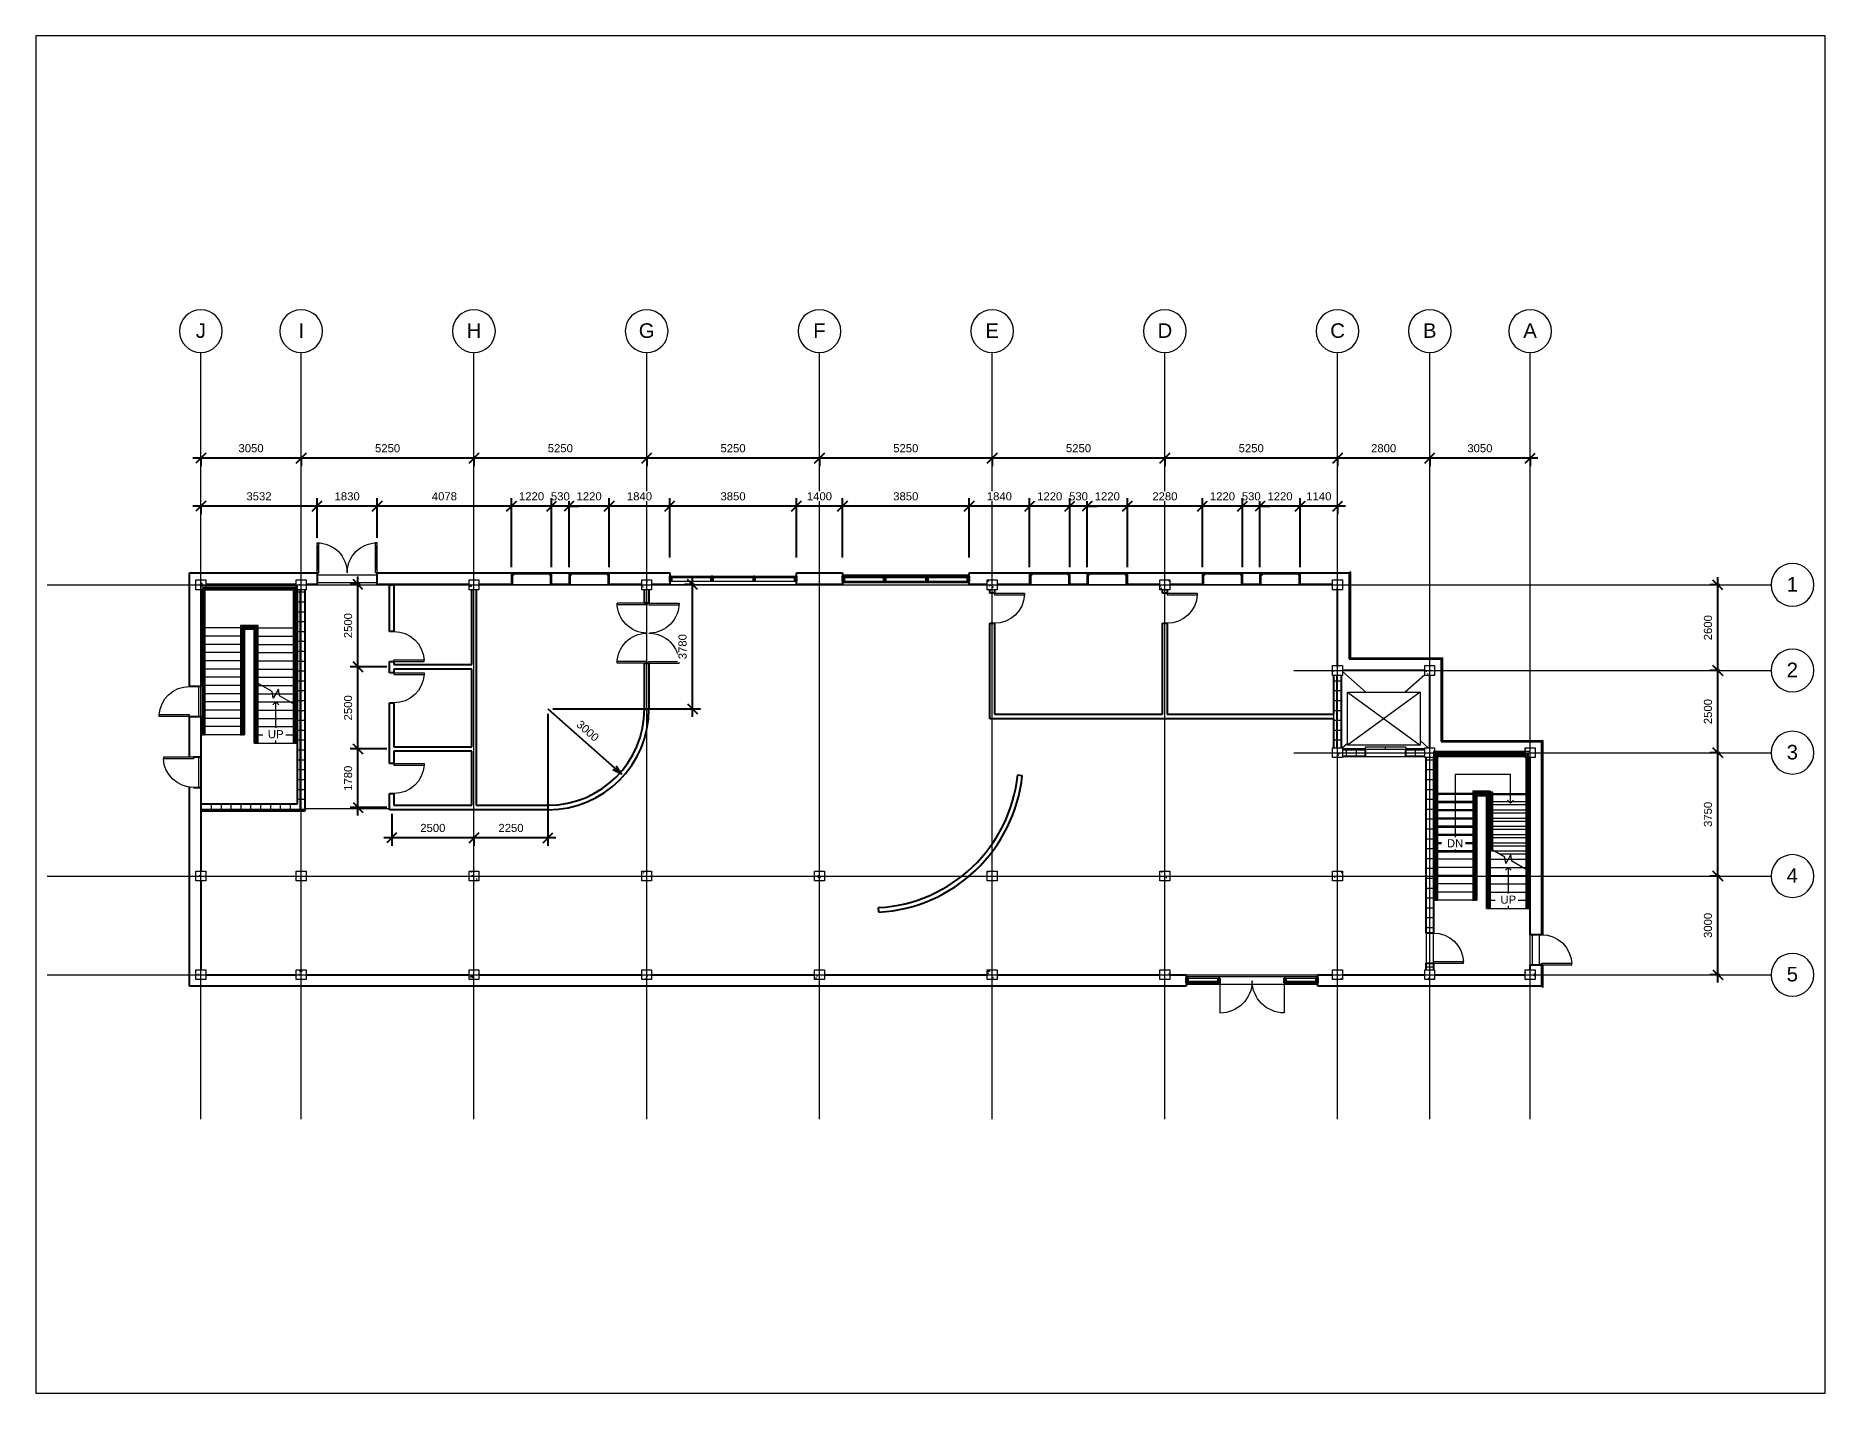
# Paper-space layout 'Layout2' of a CAD drawing. Header units: millimetres. Extents: x 26 to 231, y 20 to 176.
# The model-space entities are those that its viewports show. They can reach past a viewport. Long polylines and large blocks are cut down to what shows.
import ezdxf

# ---------------------------------------------------------------- set-up
doc = ezdxf.new("R2010")
doc.units = ezdxf.units.MM
for name, pattern in [('Dash', [6.35, 3.175, -3.175]), ('Grid Line', [22.225, 12.7, -3.175, 3.175, -3.175]), ('Overhead', [3.96875, 2.38125, -1.5875])]:
    doc.linetypes.add(name, pattern=pattern)
for name, color, linetype, lineweight in [('A-ANNO-DIMS', 10, 'Continuous', 9), ('A-AREA', 32, 'Continuous', 9), ('A-DOOR', 31, 'Continuous', 9), ('A-DOOR-GLAZ', 31, 'Continuous', 18), ('A-FLOR-HRAL', 11, 'Continuous', 9), ('A-FLOR-HRAL-MBND', 50, 'Overhead', 9), ('A-GLAZ', 151, 'Continuous', 9), ('A-GLAZ-CURT', 52, 'Continuous', 9), ('A-GLAZ-CWMG', 51, 'Continuous', 9), ('A-WALL', 113, 'Continuous', 9), ('A-WALL-PATT', 111, 'Continuous', 9), ('I-WALL', 2, 'Continuous', 9), ('Q-SPCQ', 91, 'Continuous', 9), ('S-COLS', 52, 'Continuous', 9), ('S-GRID', 1, 'Continuous', 9), ('S-GRID-IDEN', 1, 'Continuous', 9), ('S-STRS', 31, 'Continuous', 9), ('S-STRS-ANNO', 31, 'Continuous', 9), ('S-STRS-MBND', 31, 'Overhead', 9), ('S-STRS-TEXT', 31, 'Continuous', 9)]:
    doc.layers.add(name, color=color, linetype=linetype, lineweight=lineweight)
doc.styles.add('Arial', font='Arial.ttf', dxfattribs={"height": 245.883234})
doc.styles.add('Arial_1', font='Arial.ttf', dxfattribs={"height": 442.58982})
doc.dimstyles.new('Arrow_-_2_5mm_Arial', dxfattribs={"dimscale": 304.8, "dimtxt": 250, "dimasz": 0.984252, "dimexe": 0.787402, "dimexo": 0, "dimgap": 0.574147, "dimtad": 1, "dimjust": 3, "dimdec": 0, "dimzin": 0, "dimdsep": 46, "dimtxsty": 'Arial', "dimblk1": 'OPEN30', "dimblk2": 'OPEN30', "dimsah": 1, "dimcen": 0.09, "dimazin": 0, "dimtfac": 1, "dimtdec": 4, "dimtix": 1, "dimtmove": 0, "dimatfit": 2, "dimfxl": 1, "dimtvp": 1, "dimtfill": 1, "dimtolj": 1, "dimtzin": 0, "dimarcsym": 2})
doc.dimstyles.new('Diagonal_-_2_5mm_Arial', dxfattribs={"dimscale": 304.8, "dimtxt": 250, "dimasz": 0.984252, "dimexe": 0.787402, "dimexo": 0.492126, "dimgap": 0.574147, "dimtad": 1, "dimdec": 0, "dimzin": 0, "dimdsep": 46, "dimtxsty": 'Arial', "dimblk1": 'OBLIQUE', "dimblk2": 'OBLIQUE', "dimsah": 1, "dimcen": 0.09, "dimdle": 0.787402, "dimazin": 0, "dimtfac": 1, "dimtdec": 4, "dimtix": 1, "dimtmove": 0, "dimatfit": 3, "dimfxl": 1, "dimtvp": 1, "dimtfill": 1, "dimtolj": 1, "dimtzin": 0, "dimarcsym": 2})
doc.dimstyles.new('Diagonal_-_2_5mm_Arial_1', dxfattribs={"dimscale": 304.8, "dimtxt": 250, "dimasz": 0.984252, "dimexe": 0.787402, "dimexo": 0.492126, "dimgap": 0.574147, "dimtad": 1, "dimdec": 0, "dimzin": 0, "dimdsep": 46, "dimtxsty": 'Arial', "dimblk1": 'OBLIQUE', "dimblk2": 'OBLIQUE', "dimsah": 1, "dimcen": 0.09, "dimdle": 0.787402, "dimazin": 0, "dimtfac": 1, "dimtdec": 4, "dimtix": 1, "dimtmove": 0, "dimatfit": 3, "dimfxl": 1, "dimtvp": 1, "dimtfill": 1, "dimtolj": 1, "dimtzin": 0, "dimarcsym": 2})
doc.dimstyles.new('Diagonal_-_2_5mm_Arial_2', dxfattribs={"dimscale": 304.8, "dimtxt": 250, "dimasz": 0.984252, "dimexe": 0.787402, "dimexo": 0.492126, "dimgap": 0.574147, "dimtad": 1, "dimdec": 0, "dimzin": 0, "dimdsep": 46, "dimtxsty": 'Arial', "dimblk1": 'OBLIQUE', "dimblk2": 'OBLIQUE', "dimsah": 1, "dimcen": 0.09, "dimdle": 0.787402, "dimazin": 0, "dimtfac": 1, "dimtdec": 4, "dimtix": 1, "dimtmove": 0, "dimatfit": 3, "dimfxl": 1, "dimtvp": 1, "dimtfill": 1, "dimtolj": 1, "dimtzin": 0, "dimarcsym": 2})
doc.dimstyles.new('Diagonal_-_2_5mm_Arial_3', dxfattribs={"dimscale": 304.8, "dimtxt": 250, "dimasz": 0.984252, "dimexe": 0.787402, "dimexo": 0.492126, "dimgap": 0.574147, "dimtad": 1, "dimdec": 0, "dimzin": 0, "dimdsep": 46, "dimtxsty": 'Arial', "dimblk1": 'OBLIQUE', "dimblk2": 'OBLIQUE', "dimsah": 1, "dimcen": 0.09, "dimdle": 0.787402, "dimazin": 0, "dimtfac": 1, "dimtdec": 4, "dimtix": 1, "dimtmove": 0, "dimatfit": 3, "dimfxl": 1, "dimtvp": 1, "dimtfill": 1, "dimtolj": 1, "dimtzin": 0, "dimarcsym": 2})
pattern_1 = [(0, (-527.51, 0), (502.165, 203.2), [20.714, -355.91, 20.714, -355.91, -2008.66]), (0, (-527.51, 0), (502.165, 203.2), [-753.248, 20.714, -732.534, 20.714, -355.91, -878.789]), (0, (-527.51, 0), (502.165, 203.2), [-1883.12, 20.714, -230.368, 20.714, -606.992]), (109.631, (-339.2, 101.6), (-359.802, 602.307), [30.828, -529.68, -3549.89]), (109.631, (-339.2, 101.6), (-359.802, 602.307), [-560.51, 30.828, -529.68, -2989.382]), (109.631, (-339.2, 101.6), (-359.802, 602.307), [-1121.018, 30.828, -1090.19, -1868.364]), (109.631, (-339.2, 101.6), (-359.802, 602.307), [-2242.037, 30.828, -529.68, -1307.855]), (109.631, (-339.2, 101.6), (-359.802, 602.307), [-2802.546, 30.828, -342.845, -934.182]), (109.631, (-339.2, 101.6), (-359.802, 602.307), [-3176.22, 30.828, -903.354]), (250.369, (-276.43, 508), (-142.3562, -805.5062), [30.828, -529.68, -3549.89]), (250.369, (-276.43, 508), (-142.3562, -805.5062), [-560.51, 30.828, -529.68, -2989.382]), (250.369, (-276.43, 508), (-142.3562, -805.5062), [-1121.018, 30.828, -1090.19, -1868.364]), (250.369, (-276.43, 508), (-142.3562, -805.5062), [-2242.037, 30.828, -529.68, -1307.855]), (250.369, (-276.43, 508), (-142.3562, -805.5062), [-2802.546, 30.828, -342.845, -934.182]), (250.369, (-276.43, 508), (-142.3562, -805.5062), [-3176.22, 30.828, -903.354])]
pattern_2 = [(0, (0, 0), (0, 300), []), (90, (0, 0), (-300, 2e-14), [])]

# ---------------------------------------------------------------- blocks, each defined once
blk = doc.blocks.new('M_Concrete-Square-Column - 300 x 300mm-137764-1st Floor Dimensioned Plan')
at = {"layer": 'S-COLS'}
h = blk.add_hatch(dxfattribs=at)
h.set_pattern_fill('FP_1', color=256, style=0, pattern_type=2)
h.set_pattern_definition([(230, (352.4, 7114.2), (-728.737, 63.756), [76.2, -838.2]), (175, (352.4, 7114.2), (140.97, -764.23), [60.96, -670.56]), (280.451, (291.7, 7119.54), (-587.77, -700.47), [64.76, -712.36]), (226.184, (352.4, 6911), (-1084.32, 168.17), [114.3, -1257.3]), (276.636, (262.1, 6925), (-949.61, -989.71), [97.14, -1068.54]), (171.184, (352.4, 6911), (-949.62, -989.7), [91.44, -1005.84]), (201, (250.8, 6961.8), (-606.46, 409.06), [76.2, -838.2]), (146, (250.8, 6961.8), (-247.21, -736.75), [60.96, -670.56]), (251.451, (200.3, 6995.9), (-853.67, -327.685), [64.76, -712.36]), (217.5, (352.43, 7114.23), (-12.355, -338.22), [33.528, -628.904, 33.528, -647.192, -673.1]), (217.5, (352.43, 7114.23), (-12.355, -338.22), [-1343.152, 33.528, -639.572]), (187.5, (352.43, 7114.23), (-267.279, -400.722), [33.528, -354.584, 33.528, -613.664, -256.54]), (187.5, (352.43, 7114.23), (-267.279, -400.722), [-1035.304, 33.528, -223.012]), (147.5, (579, 7114.23), (-542.363, 22.915), [33.528, -220.472, 33.528, -758.952, -1051.56]), (147.5, (579, 7114.23), (-542.363, 22.915), [-1046.48, 33.53, -1018.03]), (137.5, (680.6, 7114.23), (-592.517, -101.707), [33.528, -296.672, 33.528, -492.76, -746.76]), (137.5, (680.6, 7114.23), (-592.517, -101.707), [-856.49, 33.53, -713.23])])
h.paths.add_polyline_path([(-4, 150), (-150, 150), (-150, -150), (150, -150), (150, 150)], flags=0)
for p, q in [((150, 150), (-150, 150)), ((-150, 150), (-150, -150)), ((150, -150), (150, 150)), ((-150, -150), (150, -150))]:
    blk.add_line(p, q, dxfattribs=at)
blk = doc.blocks.new('M_Concrete-Square-Column - 300 x 300mm-V1-1st Floor Dimensioned Plan')
at = {"layer": 'S-COLS'}
h = blk.add_hatch(dxfattribs=at)
h.set_pattern_fill('FP_2', color=256, style=0, pattern_type=2)
h.set_pattern_definition([(230, (352.4, 364.2), (-728.74, 63.76), [76.2, -838.2]), (175, (352.4, 364.2), (141, -764.2), [60.96, -670.56]), (280.45, (291.7, 369.54), (-587.8, -700.5), [64.76, -712.36]), (226.18, (352.4, 161), (-1084.3, 168.2), [114.3, -1257.3]), (276.64, (262.1, 175), (-949.6, -989.7), [97.14, -1068.54]), (171.18, (352.4, 161), (-949.6, -989.7), [91.44, -1005.84]), (201, (250.8, 211.8), (-606.46, 409.06), [76.2, -838.2]), (146, (250.8, 211.8), (-247.2, -736.75), [60.96, -670.56]), (251.45, (200.3, 245.9), (-853.7, -327.7), [64.76, -712.36]), (217.5, (352.43, 364.23), (-12.35, -338.22), [33.53, -628.904, 33.53, -647.19, -673.1]), (217.5, (352.43, 364.23), (-12.35, -338.22), [-1343.15, 33.53, -639.57]), (187.5, (352.43, 364.23), (-267.28, -400.72), [33.53, -354.58, 33.53, -613.66, -256.54]), (187.5, (352.43, 364.23), (-267.28, -400.72), [-1035.3, 33.53, -223.01]), (147.5, (579, 364.23), (-542.36, 22.915), [33.53, -220.47, 33.53, -758.95, -1051.56]), (147.5, (579, 364.23), (-542.36, 22.915), [-1046.48, 33.53, -1018.03]), (137.5, (680.6, 364.23), (-592.52, -101.7), [33.53, -296.67, 33.53, -492.76, -746.76]), (137.5, (680.6, 364.23), (-592.52, -101.7), [-856.49, 33.53, -713.23])])
h.paths.add_polyline_path([(150, 150), (-150, 150), (-150, -150), (150, -150)], flags=0)
for p, q in [((150, 150), (-150, 150)), ((-150, 150), (-150, -150)), ((150, -150), (150, 150)), ((-150, -150), (150, -150))]:
    blk.add_line(p, q, dxfattribs=at)
blk = doc.blocks.new('M_Concrete-Square-Column - 300 x 300mm-V2-1st Floor Dimensioned Plan')
at = {"layer": 'S-COLS'}
h = blk.add_hatch(dxfattribs=at)
h.set_pattern_fill('FP_3', color=256, style=0, pattern_type=2)
h.set_pattern_definition([(230, (3402.4, 9614.2), (-728.737, 63.756), [76.2, -838.2]), (175, (3402.4, 9614.2), (140.97, -764.23), [60.96, -670.56]), (280.451, (3341.7, 9619.54), (-587.77, -700.467), [64.76, -712.36]), (226.184, (3402.4, 9411), (-1084.32, 168.17), [114.3, -1257.3]), (276.636, (3312.1, 9425), (-949.61, -989.71), [97.14, -1068.54]), (171.184, (3402.4, 9411), (-949.62, -989.7), [91.44, -1005.84]), (201, (3300.8, 9461.8), (-606.458, 409.06), [76.2, -838.2]), (146, (3300.8, 9461.8), (-247.21, -736.753), [60.96, -670.56]), (251.451, (3250.3, 9495.9), (-853.67, -327.685), [64.76, -712.36]), (217.5, (3402.43, 9614.23), (-12.355, -338.22), [33.528, -628.904, 33.528, -647.192, -673.1]), (217.5, (3402.43, 9614.23), (-12.355, -338.22), [-1343.152, 33.528, -639.572]), (187.5, (3402.43, 9614.23), (-267.279, -400.722), [33.528, -354.584, 33.528, -613.664, -256.54]), (187.5, (3402.43, 9614.23), (-267.279, -400.722), [-1035.304, 33.528, -223.012]), (147.5, (3629, 9614.23), (-542.363, 22.915), [33.528, -220.472, 33.528, -758.952, -1051.56]), (147.5, (3629, 9614.23), (-542.363, 22.915), [-1046.48, 33.528, -1018.032]), (137.5, (3730.6, 9614.23), (-592.517, -101.707), [33.528, -296.672, 33.528, -492.76, -746.76]), (137.5, (3730.6, 9614.23), (-592.517, -101.707), [-856.49, 33.53, -713.23])])
h.paths.add_polyline_path([(150, 150), (-150, 150), (-150, -150), (150, -150)], flags=0)
for p, q in [((150, 150), (-150, 150)), ((-150, 150), (-150, -150)), ((150, -150), (150, 150)), ((-150, -150), (150, -150))]:
    blk.add_line(p, q, dxfattribs=at)
blk = doc.blocks.new('M_Concrete-Square-Column - 300 x 300mm-V3-1st Floor Dimensioned Plan')
at = {"layer": 'S-COLS'}
h = blk.add_hatch(dxfattribs=at)
h.set_pattern_fill('FP_4', color=256, style=0, pattern_type=2)
h.set_pattern_definition([(230, (3402.4, 7114.2), (-728.737, 63.756), [76.2, -838.2]), (175, (3402.4, 7114.2), (140.97, -764.23), [60.96, -670.56]), (280.451, (3341.7, 7119.54), (-587.77, -700.467), [64.76, -712.36]), (226.184, (3402.4, 6911), (-1084.32, 168.17), [114.3, -1257.3]), (276.636, (3312.1, 6925), (-949.61, -989.71), [97.14, -1068.54]), (171.184, (3402.4, 6911), (-949.62, -989.7), [91.44, -1005.84]), (201, (3300.8, 6961.8), (-606.46, 409.06), [76.2, -838.2]), (146, (3300.8, 6961.8), (-247.21, -736.75), [60.96, -670.56]), (251.451, (3250.3, 6995.9), (-853.67, -327.685), [64.76, -712.36]), (217.5, (3402.43, 7114.23), (-12.355, -338.22), [33.528, -628.904, 33.528, -647.192, -673.1]), (217.5, (3402.43, 7114.23), (-12.355, -338.22), [-1343.152, 33.528, -639.572]), (187.5, (3402.43, 7114.23), (-267.279, -400.722), [33.528, -354.584, 33.528, -613.664, -256.54]), (187.5, (3402.43, 7114.23), (-267.279, -400.722), [-1035.304, 33.528, -223.012]), (147.5, (3629, 7114.23), (-542.363, 22.915), [33.528, -220.472, 33.528, -758.952, -1051.56]), (147.5, (3629, 7114.23), (-542.363, 22.915), [-1046.48, 33.528, -1018.032]), (137.5, (3730.6, 7114.23), (-592.517, -101.707), [33.528, -296.672, 33.528, -492.76, -746.76]), (137.5, (3730.6, 7114.23), (-592.517, -101.707), [-856.49, 33.53, -713.23])])
h.paths.add_polyline_path([(150, 150), (-150, 150), (-150, -150), (150, -150), (150, -28)], flags=0)
for p, q in [((150, 150), (-150, 150)), ((-150, 150), (-150, -150)), ((150, -150), (150, 150)), ((-150, -150), (150, -150))]:
    blk.add_line(p, q, dxfattribs=at)
blk = doc.blocks.new('M_Concrete-Square-Column - 300 x 300mm-V4-1st Floor Dimensioned Plan')
at = {"layer": 'S-COLS'}
h = blk.add_hatch(dxfattribs=at)
h.set_pattern_fill('FP_5', color=256, style=0, pattern_type=2)
h.set_pattern_definition([(230, (3402.4, 364.2), (-728.74, 63.76), [76.2, -838.2]), (175, (3402.4, 364.2), (140.97, -764.23), [60.96, -670.56]), (280.45, (3341.7, 369.54), (-587.77, -700.47), [64.76, -712.36]), (226.184, (3402.4, 161), (-1084.32, 168.17), [114.3, -1257.3]), (276.636, (3312.1, 175), (-949.6, -989.7), [97.14, -1068.54]), (171.184, (3402.4, 161), (-949.62, -989.7), [91.44, -1005.84]), (201, (3300.8, 211.8), (-606.46, 409.06), [76.2, -838.2]), (146, (3300.8, 211.8), (-247.21, -736.75), [60.96, -670.56]), (251.45, (3250.3, 245.9), (-853.67, -327.69), [64.76, -712.36]), (217.5, (3402.43, 364.23), (-12.355, -338.22), [33.528, -628.904, 33.528, -647.192, -673.1]), (217.5, (3402.43, 364.23), (-12.355, -338.22), [-1343.15, 33.53, -639.57]), (187.5, (3402.43, 364.23), (-267.28, -400.722), [33.528, -354.584, 33.528, -613.664, -256.54]), (187.5, (3402.43, 364.23), (-267.28, -400.722), [-1035.304, 33.53, -223.01]), (147.5, (3629, 364.23), (-542.363, 22.915), [33.528, -220.472, 33.528, -758.952, -1051.56]), (147.5, (3629, 364.23), (-542.363, 22.915), [-1046.48, 33.53, -1018.03]), (137.5, (3730.6, 364.23), (-592.517, -101.707), [33.53, -296.67, 33.53, -492.76, -746.76]), (137.5, (3730.6, 364.23), (-592.517, -101.707), [-856.49, 33.53, -713.23])])
h.paths.add_polyline_path([(150, 150), (-150, 150), (-150, -150), (150, -150)], flags=0)
for p, q in [((150, 150), (-150, 150)), ((-150, 150), (-150, -150)), ((150, -150), (150, 150)), ((-150, -150), (150, -150))]:
    blk.add_line(p, q, dxfattribs=at)
blk = doc.blocks.new('M_Concrete-Square-Column - 300 x 300mm-V5-1st Floor Dimensioned Plan')
at = {"layer": 'S-COLS'}
h = blk.add_hatch(dxfattribs=at)
h.set_pattern_fill('FP_6', color=256, style=0, pattern_type=2)
h.set_pattern_definition([(230, (6202.4, 12214.2), (-728.737, 63.756), [76.2, -838.2]), (175, (6202.4, 12214.2), (140.97, -764.228), [60.96, -670.56]), (280.451, (6141.7, 12219.54), (-587.77, -700.467), [64.76, -712.36]), (226.184, (6202.4, 12011), (-1084.316, 168.17), [114.3, -1257.3]), (276.636, (6112.1, 12025), (-949.61, -989.71), [97.14, -1068.54]), (171.184, (6202.4, 12011), (-949.62, -989.7), [91.44, -1005.84]), (201, (6100.8, 12061.8), (-606.458, 409.06), [76.2, -838.2]), (146, (6100.8, 12061.8), (-247.21, -736.753), [60.96, -670.56]), (251.451, (6050.3, 12095.9), (-853.67, -327.685), [64.76, -712.36]), (217.5, (6202.43, 12214.23), (-12.3547, -338.22), [33.528, -628.904, 33.528, -647.192, -673.1]), (217.5, (6202.43, 12214.23), (-12.3547, -338.22), [-1343.152, 33.528, -639.572]), (187.5, (6202.43, 12214.23), (-267.279, -400.722), [33.528, -354.584, 33.528, -870.204]), (187.5, (6202.43, 12214.23), (-267.279, -400.722), [-421.64, -613.664, 33.528, -223.012]), (147.5, (6429, 12214.23), (-542.3633, 22.9153), [33.528, -220.472, 33.528, -1810.512]), (147.5, (6429, 12214.23), (-542.3633, 22.9153), [-287.528, -758.952, 33.528, -1018.032]), (137.5, (6530.6, 12214.23), (-592.517, -101.707), [33.528, -296.672, 33.528, -492.76, -746.76]), (137.5, (6530.6, 12214.23), (-592.517, -101.707), [-856.488, 33.528, -713.232])])
h.paths.add_polyline_path([(150, 150), (-150, 150), (-150, -150), (150, -150)], flags=0)
for p, q in [((150, 150), (-150, 150)), ((-150, 150), (-150, -150)), ((150, -150), (150, 150)), ((-150, -150), (150, -150))]:
    blk.add_line(p, q, dxfattribs=at)
blk = doc.blocks.new('M_Concrete-Square-Column - 300 x 300mm-V6-1st Floor Dimensioned Plan')
at = {"layer": 'S-COLS'}
h = blk.add_hatch(dxfattribs=at)
h.set_pattern_fill('FP_7', color=256, style=0, pattern_type=2)
h.set_pattern_definition([(230, (6202.4, 9614.2), (-728.737, 63.756), [76.2, -838.2]), (175, (6202.4, 9614.2), (140.97, -764.23), [60.96, -670.56]), (280.451, (6141.7, 9619.54), (-587.77, -700.467), [64.76, -712.36]), (226.184, (6202.4, 9411), (-1084.316, 168.17), [114.3, -1257.3]), (276.636, (6112.1, 9425), (-949.61, -989.71), [97.14, -1068.54]), (171.184, (6202.4, 9411), (-949.62, -989.7), [91.44, -1005.84]), (201, (6100.8, 9461.8), (-606.458, 409.06), [76.2, -838.2]), (146, (6100.8, 9461.8), (-247.21, -736.753), [60.96, -670.56]), (251.451, (6050.3, 9495.9), (-853.67, -327.685), [64.76, -712.36]), (217.5, (6202.43, 9614.23), (-12.3547, -338.22), [33.528, -628.904, 33.528, -647.192, -673.1]), (217.5, (6202.43, 9614.23), (-12.3547, -338.22), [-1343.152, 33.528, -639.572]), (187.5, (6202.43, 9614.23), (-267.279, -400.722), [33.528, -354.584, 33.528, -613.664, -256.54]), (187.5, (6202.43, 9614.23), (-267.279, -400.722), [-1035.304, 33.528, -223.012]), (147.5, (6429, 9614.23), (-542.3633, 22.9153), [33.528, -220.472, 33.528, -758.952, -1051.56]), (147.5, (6429, 9614.23), (-542.3633, 22.9153), [-1046.48, 33.528, -1018.032]), (137.5, (6530.6, 9614.23), (-592.517, -101.707), [33.528, -296.672, 33.528, -492.76, -746.76]), (137.5, (6530.6, 9614.23), (-592.517, -101.707), [-856.488, 33.528, -713.232])])
h.paths.add_polyline_path([(150, 150), (-150, 150), (-150, -150), (150, -150)], flags=0)
for p, q in [((150, 150), (-150, 150)), ((-150, 150), (-150, -150)), ((150, -150), (150, 150)), ((-150, -150), (150, -150))]:
    blk.add_line(p, q, dxfattribs=at)
blk = doc.blocks.new('M_Concrete-Square-Column - 300 x 300mm-V7-1st Floor Dimensioned Plan')
at = {"layer": 'S-COLS'}
h = blk.add_hatch(dxfattribs=at)
h.set_pattern_fill('FP_8', color=256, style=0, pattern_type=2)
h.set_pattern_definition([(230, (6202.4, 7114.2), (-728.737, 63.756), [76.2, -838.2]), (175, (6202.4, 7114.2), (140.97, -764.23), [60.96, -670.56]), (280.451, (6141.7, 7119.54), (-587.77, -700.467), [64.76, -712.36]), (226.184, (6202.4, 6911), (-1084.32, 168.17), [114.3, -1257.3]), (276.636, (6112.1, 6925), (-949.61, -989.71), [97.14, -1068.54]), (171.184, (6202.4, 6911), (-949.62, -989.7), [91.44, -1005.84]), (201, (6100.8, 6961.8), (-606.458, 409.06), [76.2, -838.2]), (146, (6100.8, 6961.8), (-247.21, -736.75), [60.96, -670.56]), (251.451, (6050.3, 6995.9), (-853.67, -327.685), [64.76, -712.36]), (217.5, (6202.43, 7114.23), (-12.355, -338.22), [33.528, -628.904, 33.528, -647.192, -673.1]), (217.5, (6202.43, 7114.23), (-12.355, -338.22), [-1343.152, 33.528, -639.572]), (187.5, (6202.43, 7114.23), (-267.279, -400.722), [33.528, -354.584, 33.528, -613.664, -256.54]), (187.5, (6202.43, 7114.23), (-267.279, -400.722), [-1035.304, 33.528, -223.012]), (147.5, (6429, 7114.23), (-542.363, 22.915), [33.528, -220.472, 33.528, -758.952, -1051.56]), (147.5, (6429, 7114.23), (-542.363, 22.915), [-1046.48, 33.528, -1018.032]), (137.5, (6530.6, 7114.23), (-592.517, -101.707), [33.528, -296.672, 33.528, -492.76, -746.76]), (137.5, (6530.6, 7114.23), (-592.517, -101.707), [-856.49, 33.53, -713.23])])
h.paths.add_polyline_path([(150, 150), (-150, 150), (-150, -150), (150, -150)], flags=0)
for p, q in [((150, 150), (-150, 150)), ((-150, 150), (-150, -150)), ((150, -150), (150, 150)), ((-150, -150), (150, -150))]:
    blk.add_line(p, q, dxfattribs=at)
blk = doc.blocks.new('M_Concrete-Square-Column - 300 x 300mm-V8-1st Floor Dimensioned Plan')
at = {"layer": 'S-COLS'}
h = blk.add_hatch(dxfattribs=at)
h.set_pattern_fill('FP_9', color=256, style=0, pattern_type=2)
h.set_pattern_definition([(230, (6202.4, 3364.2), (-728.737, 63.756), [76.2, -838.2]), (175, (6202.4, 3364.2), (140.97, -764.23), [60.96, -670.56]), (280.451, (6141.7, 3369.54), (-587.77, -700.47), [64.76, -712.36]), (226.184, (6202.4, 3161), (-1084.32, 168.17), [114.3, -1257.3]), (276.636, (6112.1, 3175), (-949.61, -989.71), [97.14, -1068.54]), (171.184, (6202.4, 3161), (-949.62, -989.7), [91.44, -1005.84]), (201, (6100.8, 3211.8), (-606.46, 409.06), [76.2, -838.2]), (146, (6100.8, 3211.8), (-247.21, -736.75), [60.96, -670.56]), (251.451, (6050.3, 3245.9), (-853.67, -327.685), [64.76, -712.36]), (217.5, (6202.43, 3364.22), (-12.355, -338.22), [33.528, -628.904, 33.528, -647.192, -673.1]), (217.5, (6202.43, 3364.22), (-12.355, -338.22), [-1343.152, 33.528, -639.572]), (187.5, (6202.43, 3364.22), (-267.279, -400.722), [33.528, -354.584, 33.528, -613.664, -256.54]), (187.5, (6202.43, 3364.22), (-267.279, -400.722), [-1035.304, 33.528, -223.012]), (147.5, (6429, 3364.22), (-542.363, 22.915), [33.528, -220.472, 33.528, -758.952, -1051.56]), (147.5, (6429, 3364.22), (-542.363, 22.915), [-1046.48, 33.528, -1018.032]), (137.5, (6530.6, 3364.22), (-592.517, -101.707), [33.528, -296.672, 33.528, -492.76, -746.76]), (137.5, (6530.6, 3364.22), (-592.517, -101.707), [-856.49, 33.53, -713.23])])
h.paths.add_polyline_path([(150, 150), (-150, 150), (-150, -150), (150, -150)], flags=0)
for p, q in [((150, 150), (-150, 150)), ((-150, 150), (-150, -150)), ((150, -150), (150, 150)), ((-150, -150), (150, -150))]:
    blk.add_line(p, q, dxfattribs=at)
blk = doc.blocks.new('M_Concrete-Square-Column - 300 x 300mm-V9-1st Floor Dimensioned Plan')
at = {"layer": 'S-COLS'}
h = blk.add_hatch(dxfattribs=at)
h.set_pattern_fill('FP_10', color=256, style=0, pattern_type=2)
h.set_pattern_definition([(230, (6202.4, 364.2), (-728.737, 63.756), [76.2, -838.2]), (175, (6202.4, 364.2), (140.97, -764.23), [60.96, -670.56]), (280.451, (6141.7, 369.54), (-587.77, -700.47), [64.76, -712.36]), (226.184, (6202.4, 161), (-1084.32, 168.17), [114.3, -1257.3]), (276.636, (6112.1, 175), (-949.61, -989.71), [97.14, -1068.54]), (171.184, (6202.4, 161), (-949.62, -989.7), [91.44, -1005.84]), (201, (6100.8, 211.8), (-606.46, 409.06), [76.2, -838.2]), (146, (6100.8, 211.8), (-247.21, -736.75), [60.96, -670.56]), (251.451, (6050.3, 245.9), (-853.67, -327.685), [64.76, -712.36]), (217.5, (6202.43, 364.23), (-12.355, -338.22), [33.528, -628.904, 33.528, -647.192, -673.1]), (217.5, (6202.43, 364.23), (-12.355, -338.22), [-1343.15, 33.53, -639.57]), (187.5, (6202.43, 364.23), (-267.279, -400.722), [33.528, -354.584, 33.528, -613.664, -256.54]), (187.5, (6202.43, 364.23), (-267.279, -400.722), [-1035.304, 33.53, -223.01]), (147.5, (6429, 364.23), (-542.363, 22.915), [33.528, -220.472, 33.528, -758.952, -1051.56]), (147.5, (6429, 364.23), (-542.363, 22.915), [-1046.48, 33.53, -1018.03]), (137.5, (6530.6, 364.23), (-592.517, -101.707), [33.528, -296.672, 33.528, -492.76, -746.76]), (137.5, (6530.6, 364.23), (-592.517, -101.707), [-856.49, 33.53, -713.23])])
h.paths.add_polyline_path([(150, 150), (-150, 150), (-150, -150), (150, -150)], flags=0)
for p, q in [((150, 150), (-150, 150)), ((-150, 150), (-150, -150)), ((150, -150), (150, 150)), ((-150, -150), (150, -150))]:
    blk.add_line(p, q, dxfattribs=at)
blk = doc.blocks.new('M_Concrete-Square-Column - 300 x 300mm-V10-1st Floor Dimensioned Plan')
at = {"layer": 'S-COLS'}
h = blk.add_hatch(dxfattribs=at)
h.set_pattern_fill('FP_11', color=256, style=0, pattern_type=2)
h.set_pattern_definition([(230, (11452.4, 12214.2), (-728.737, 63.756), [76.2, -838.2]), (175, (11452.4, 12214.2), (140.97, -764.228), [60.96, -670.56]), (280.451, (11391.7, 12219.54), (-587.77, -700.467), [64.76, -712.36]), (226.184, (11452.4, 12011), (-1084.316, 168.17), [114.3, -1257.3]), (276.636, (11362.1, 12025), (-949.61, -989.71), [97.14, -1068.54]), (171.184, (11452.4, 12011), (-949.62, -989.7), [91.44, -1005.84]), (201, (11350.8, 12061.8), (-606.458, 409.06), [76.2, -838.2]), (146, (11350.8, 12061.8), (-247.21, -736.753), [60.96, -670.56]), (251.451, (11300.3, 12095.9), (-853.668, -327.685), [64.76, -712.36]), (217.5, (11452.42, 12214.23), (-12.3547, -338.22), [33.528, -628.904, 33.528, -1320.292]), (217.5, (11452.42, 12214.23), (-12.3547, -338.22), [-695.96, -647.192, 33.528, -639.572]), (187.5, (11452.42, 12214.23), (-267.279, -400.722), [33.528, -354.584, 33.528, -870.204]), (187.5, (11452.42, 12214.23), (-267.279, -400.722), [-421.64, -613.664, 33.528, -223.012]), (147.5, (11679, 12214.23), (-542.3633, 22.9153), [33.528, -220.472, 33.528, -1810.512]), (147.5, (11679, 12214.23), (-542.3633, 22.9153), [-287.528, -758.952, 33.528, -1018.032]), (137.5, (11780.6, 12214.23), (-592.517, -101.707), [33.528, -296.672, 33.528, -492.76, -746.76]), (137.5, (11780.6, 12214.23), (-592.517, -101.707), [-856.488, 33.528, -713.232])])
h.paths.add_polyline_path([(150, 150), (-150, 150), (-150, -150), (150, -150)], flags=0)
for p, q in [((150, 150), (-150, 150)), ((-150, 150), (-150, -150)), ((150, -150), (150, 150)), ((-150, -150), (150, -150))]:
    blk.add_line(p, q, dxfattribs=at)
blk = doc.blocks.new('M_Concrete-Square-Column - 300 x 300mm-V11-1st Floor Dimensioned Plan')
at = {"layer": 'S-COLS'}
h = blk.add_hatch(dxfattribs=at)
h.set_pattern_fill('FP_12', color=256, style=0, pattern_type=2)
h.set_pattern_definition([(230, (11452.4, 3364.2), (-728.737, 63.756), [76.2, -838.2]), (175, (11452.4, 3364.2), (140.97, -764.228), [60.96, -670.56]), (280.451, (11391.7, 3369.54), (-587.77, -700.467), [64.76, -712.36]), (226.184, (11452.4, 3161), (-1084.316, 168.17), [114.3, -1257.3]), (276.636, (11362.1, 3175), (-949.61, -989.71), [97.14, -1068.54]), (171.184, (11452.4, 3161), (-949.62, -989.7), [91.44, -1005.84]), (201, (11350.8, 3211.8), (-606.458, 409.06), [76.2, -838.2]), (146, (11350.8, 3211.8), (-247.21, -736.753), [60.96, -670.56]), (251.451, (11300.3, 3245.9), (-853.67, -327.685), [64.76, -712.36]), (217.5, (11452.42, 3364.22), (-12.3547, -338.22), [33.528, -628.904, 33.528, -647.192, -673.1]), (217.5, (11452.42, 3364.22), (-12.3547, -338.22), [-1343.152, 33.528, -639.572]), (187.5, (11452.42, 3364.22), (-267.279, -400.722), [33.528, -354.584, 33.528, -870.204]), (187.5, (11452.42, 3364.22), (-267.279, -400.722), [-421.64, -613.664, 33.528, -223.012]), (147.5, (11679, 3364.22), (-542.3633, 22.9153), [33.528, -220.472, 33.528, -1810.512]), (147.5, (11679, 3364.22), (-542.3633, 22.9153), [-287.528, -758.952, 33.528, -1018.032]), (137.5, (11780.6, 3364.22), (-592.517, -101.707), [33.528, -296.672, 33.528, -492.76, -746.76]), (137.5, (11780.6, 3364.22), (-592.517, -101.707), [-856.488, 33.528, -713.232])])
h.paths.add_polyline_path([(150, 150), (-150, 150), (-150, -150), (150, -150)], flags=0)
for p, q in [((150, 150), (-150, 150)), ((-150, 150), (-150, -150)), ((150, -150), (150, 150)), ((-150, -150), (150, -150))]:
    blk.add_line(p, q, dxfattribs=at)
blk = doc.blocks.new('M_Concrete-Square-Column - 300 x 300mm-V12-1st Floor Dimensioned Plan')
at = {"layer": 'S-COLS'}
h = blk.add_hatch(dxfattribs=at)
h.set_pattern_fill('FP_13', color=256, style=0, pattern_type=2)
h.set_pattern_definition([(230, (11452.4, 364.2), (-728.737, 63.756), [76.2, -838.2]), (175, (11452.4, 364.2), (140.97, -764.23), [60.96, -670.56]), (280.451, (11391.7, 369.54), (-587.77, -700.467), [64.76, -712.36]), (226.184, (11452.4, 161), (-1084.316, 168.17), [114.3, -1257.3]), (276.636, (11362.1, 175), (-949.61, -989.71), [97.14, -1068.54]), (171.184, (11452.4, 161), (-949.62, -989.7), [91.44, -1005.84]), (201, (11350.8, 211.8), (-606.458, 409.06), [76.2, -838.2]), (146, (11350.8, 211.8), (-247.21, -736.753), [60.96, -670.56]), (251.451, (11300.3, 245.9), (-853.67, -327.685), [64.76, -712.36]), (217.5, (11452.42, 364.23), (-12.3547, -338.22), [33.528, -628.904, 33.528, -647.192, -673.1]), (217.5, (11452.42, 364.23), (-12.3547, -338.22), [-1343.152, 33.528, -639.572]), (187.5, (11452.42, 364.23), (-267.279, -400.722), [33.528, -354.584, 33.528, -613.664, -256.54]), (187.5, (11452.42, 364.23), (-267.279, -400.722), [-1035.304, 33.528, -223.012]), (147.5, (11679, 364.23), (-542.3633, 22.9153), [33.528, -220.472, 33.528, -758.952, -1051.56]), (147.5, (11679, 364.23), (-542.3633, 22.9153), [-1046.48, 33.528, -1018.032]), (137.5, (11780.6, 364.23), (-592.517, -101.707), [33.528, -296.672, 33.528, -492.76, -746.76]), (137.5, (11780.6, 364.23), (-592.517, -101.707), [-856.488, 33.528, -713.232])])
h.paths.add_polyline_path([(150, 150), (-150, 150), (-150, -150), (150, -150)], flags=0)
for p, q in [((150, 150), (-150, 150)), ((-150, 150), (-150, -150)), ((150, -150), (150, 150)), ((-150, -150), (150, -150))]:
    blk.add_line(p, q, dxfattribs=at)
blk = doc.blocks.new('M_Concrete-Square-Column - 300 x 300mm-V13-1st Floor Dimensioned Plan')
at = {"layer": 'S-COLS'}
h = blk.add_hatch(dxfattribs=at)
h.set_pattern_fill('FP_14', color=256, style=0, pattern_type=2)
h.set_pattern_definition([(230, (16702.4, 12214.2), (-728.737, 63.756), [76.2, -838.2]), (175, (16702.4, 12214.2), (140.972, -764.228), [60.96, -670.56]), (280.451, (16641.7, 12219.54), (-587.77, -700.467), [64.76, -712.36]), (226.184, (16702.4, 12011), (-1084.316, 168.17), [114.3, -1257.3]), (276.636, (16612.1, 12025), (-949.61, -989.71), [97.14, -1068.54]), (171.184, (16702.4, 12011), (-949.62, -989.7), [91.44, -1005.84]), (201, (16600.8, 12061.8), (-606.458, 409.06), [76.2, -838.2]), (146, (16600.8, 12061.8), (-247.208, -736.753), [60.96, -670.56]), (251.451, (16550.3, 12095.9), (-853.668, -327.685), [64.76, -712.36]), (217.5, (16702.42, 12214.23), (-12.3547, -338.22), [33.528, -628.904, 33.528, -1320.292]), (217.5, (16702.42, 12214.23), (-12.3547, -338.22), [-695.96, -647.192, 33.528, -639.572]), (187.5, (16702.42, 12214.23), (-267.279, -400.722), [33.528, -354.584, 33.528, -870.204]), (187.5, (16702.42, 12214.23), (-267.279, -400.722), [-421.64, -613.664, 33.528, -223.012]), (147.5, (16929, 12214.23), (-542.3633, 22.9153), [33.528, -220.472, 33.528, -1810.512]), (147.5, (16929, 12214.23), (-542.3633, 22.9153), [-287.528, -758.952, 33.528, -1018.032]), (137.5, (17030.6, 12214.23), (-592.517, -101.707), [33.528, -296.672, 33.528, -492.76, -746.76]), (137.5, (17030.6, 12214.23), (-592.517, -101.707), [-856.488, 33.528, -713.232])])
h.paths.add_polyline_path([(150, 150), (-150, 150), (-150, -150), (150, -150)], flags=0)
for p, q in [((150, 150), (-150, 150)), ((-150, 150), (-150, -150)), ((150, -150), (150, 150)), ((-150, -150), (150, -150))]:
    blk.add_line(p, q, dxfattribs=at)
blk = doc.blocks.new('M_Concrete-Square-Column - 300 x 300mm-V14-1st Floor Dimensioned Plan')
at = {"layer": 'S-COLS'}
h = blk.add_hatch(dxfattribs=at)
h.set_pattern_fill('FP_15', color=256, style=0, pattern_type=2)
h.set_pattern_definition([(230, (16702.4, 3364.2), (-728.737, 63.756), [76.2, -838.2]), (175, (16702.4, 3364.2), (140.97, -764.228), [60.96, -670.56]), (280.451, (16641.7, 3369.54), (-587.77, -700.467), [64.76, -712.36]), (226.184, (16702.4, 3161), (-1084.316, 168.17), [114.3, -1257.3]), (276.636, (16612.1, 3175), (-949.61, -989.71), [97.14, -1068.54]), (171.184, (16702.4, 3161), (-949.62, -989.7), [91.44, -1005.84]), (201, (16600.8, 3211.8), (-606.458, 409.06), [76.2, -838.2]), (146, (16600.8, 3211.8), (-247.208, -736.753), [60.96, -670.56]), (251.451, (16550.3, 3245.9), (-853.668, -327.685), [64.76, -712.36]), (217.5, (16702.42, 3364.22), (-12.3547, -338.22), [33.528, -628.904, 33.528, -647.192, -673.1]), (217.5, (16702.42, 3364.22), (-12.3547, -338.22), [-1343.152, 33.528, -639.572]), (187.5, (16702.42, 3364.22), (-267.279, -400.722), [33.528, -354.584, 33.528, -870.204]), (187.5, (16702.42, 3364.22), (-267.279, -400.722), [-421.64, -613.664, 33.528, -223.012]), (147.5, (16929, 3364.22), (-542.3633, 22.9153), [33.528, -220.472, 33.528, -1810.512]), (147.5, (16929, 3364.22), (-542.3633, 22.9153), [-287.528, -758.952, 33.528, -1018.032]), (137.5, (17030.6, 3364.22), (-592.517, -101.707), [33.528, -296.672, 33.528, -492.76, -746.76]), (137.5, (17030.6, 3364.22), (-592.517, -101.707), [-856.488, 33.528, -713.232])])
h.paths.add_polyline_path([(150, 150), (-150, 150), (-150, -150), (150, -150)], flags=0)
for p, q in [((150, 150), (-150, 150)), ((-150, 150), (-150, -150)), ((150, -150), (150, 150)), ((-150, -150), (150, -150))]:
    blk.add_line(p, q, dxfattribs=at)
blk = doc.blocks.new('M_Concrete-Square-Column - 300 x 300mm-V15-1st Floor Dimensioned Plan')
at = {"layer": 'S-COLS'}
h = blk.add_hatch(dxfattribs=at)
h.set_pattern_fill('FP_16', color=256, style=0, pattern_type=2)
h.set_pattern_definition([(230, (16702.4, 364.2), (-728.737, 63.756), [76.2, -838.2]), (175, (16702.4, 364.2), (140.97, -764.228), [60.96, -670.56]), (280.451, (16641.7, 369.54), (-587.77, -700.467), [64.76, -712.36]), (226.184, (16702.4, 161), (-1084.316, 168.17), [114.3, -1257.3]), (276.636, (16612.1, 175), (-949.61, -989.71), [97.14, -1068.54]), (171.184, (16702.4, 161), (-949.62, -989.7), [91.44, -1005.84]), (201, (16600.8, 211.8), (-606.458, 409.06), [76.2, -838.2]), (146, (16600.8, 211.8), (-247.21, -736.753), [60.96, -670.56]), (251.451, (16550.3, 245.9), (-853.668, -327.685), [64.76, -712.36]), (217.5, (16702.42, 364.23), (-12.3547, -338.22), [33.528, -628.904, 33.528, -647.192, -673.1]), (217.5, (16702.42, 364.23), (-12.3547, -338.22), [-1343.152, 33.528, -639.572]), (187.5, (16702.42, 364.23), (-267.279, -400.722), [33.528, -354.584, 33.528, -613.664, -256.54]), (187.5, (16702.42, 364.23), (-267.279, -400.722), [-1035.304, 33.528, -223.012]), (147.5, (16929, 364.23), (-542.3633, 22.9153), [33.528, -220.472, 33.528, -758.952, -1051.56]), (147.5, (16929, 364.23), (-542.3633, 22.9153), [-1046.48, 33.528, -1018.032]), (137.5, (17030.6, 364.23), (-592.517, -101.707), [33.528, -296.672, 33.528, -492.76, -746.76]), (137.5, (17030.6, 364.23), (-592.517, -101.707), [-856.488, 33.528, -713.232])])
h.paths.add_polyline_path([(150, 150), (-150, 150), (-150, -150), (150, -150)], flags=0)
for p, q in [((150, 150), (-150, 150)), ((-150, 150), (-150, -150)), ((150, -150), (150, 150)), ((-150, -150), (150, -150))]:
    blk.add_line(p, q, dxfattribs=at)
blk = doc.blocks.new('M_Concrete-Square-Column - 300 x 300mm-V16-1st Floor Dimensioned Plan')
at = {"layer": 'S-COLS'}
h = blk.add_hatch(dxfattribs=at)
h.set_pattern_fill('FP_17', color=256, style=0, pattern_type=2)
h.set_pattern_definition([(230, (21952.4, 3364.2), (-728.737, 63.756), [76.2, -838.2]), (175, (21952.4, 3364.2), (140.972, -764.228), [60.96, -670.56]), (280.451, (21891.7, 3369.54), (-587.77, -700.467), [64.76, -712.36]), (226.184, (21952.4, 3161), (-1084.316, 168.17), [114.3, -1257.3]), (276.636, (21862.1, 3175), (-949.61, -989.71), [97.14, -1068.54]), (171.184, (21952.4, 3161), (-949.62, -989.7), [91.44, -1005.84]), (201, (21850.8, 3211.8), (-606.458, 409.06), [76.2, -838.2]), (146, (21850.8, 3211.8), (-247.208, -736.753), [60.96, -670.56]), (251.451, (21800.3, 3245.9), (-853.668, -327.685), [64.76, -712.36]), (217.5, (21952.42, 3364.22), (-12.3547, -338.22), [33.528, -628.904, 33.528, -647.192, -673.1]), (217.5, (21952.42, 3364.22), (-12.3547, -338.22), [-1343.152, 33.528, -639.572]), (187.5, (21952.42, 3364.22), (-267.279, -400.722), [33.528, -354.584, 33.528, -870.204]), (187.5, (21952.42, 3364.22), (-267.279, -400.722), [-421.64, -613.664, 33.528, -223.012]), (147.5, (22179, 3364.22), (-542.3633, 22.9153), [33.528, -220.472, 33.528, -1810.512]), (147.5, (22179, 3364.22), (-542.3633, 22.9153), [-287.528, -758.952, 33.528, -1018.032]), (137.5, (22280.6, 3364.22), (-592.517, -101.707), [33.528, -296.672, 33.528, -492.76, -746.76]), (137.5, (22280.6, 3364.22), (-592.517, -101.707), [-856.488, 33.528, -713.232])])
h.paths.add_polyline_path([(150, 150), (-150, 150), (-150, -150), (150, -150)], flags=0)
for p, q in [((150, 150), (-150, 150)), ((-150, 150), (-150, -150)), ((150, -150), (150, 150)), ((-150, -150), (150, -150))]:
    blk.add_line(p, q, dxfattribs=at)
blk = doc.blocks.new('M_Concrete-Square-Column - 300 x 300mm-V17-1st Floor Dimensioned Plan')
at = {"layer": 'S-COLS'}
h = blk.add_hatch(dxfattribs=at)
h.set_pattern_fill('FP_18', color=256, style=0, pattern_type=2)
h.set_pattern_definition([(230, (21952.4, 364.2), (-728.737, 63.756), [76.2, -838.2]), (175, (21952.4, 364.2), (140.972, -764.228), [60.96, -670.56]), (280.451, (21891.7, 369.54), (-587.77, -700.467), [64.76, -712.36]), (226.184, (21952.4, 161), (-1084.316, 168.17), [114.3, -1257.3]), (276.636, (21862.1, 175), (-949.61, -989.71), [97.14, -1068.54]), (171.184, (21952.4, 161), (-949.62, -989.7), [91.44, -1005.84]), (201, (21850.8, 211.8), (-606.458, 409.06), [76.2, -838.2]), (146, (21850.8, 211.8), (-247.208, -736.753), [60.96, -670.56]), (251.451, (21800.3, 245.9), (-853.668, -327.685), [64.76, -712.36]), (217.5, (21952.42, 364.23), (-12.3547, -338.22), [33.528, -628.904, 33.528, -647.192, -673.1]), (217.5, (21952.42, 364.23), (-12.3547, -338.22), [-1343.152, 33.528, -639.572]), (187.5, (21952.42, 364.23), (-267.279, -400.722), [33.528, -354.584, 33.528, -613.664, -256.54]), (187.5, (21952.42, 364.23), (-267.279, -400.722), [-1035.304, 33.528, -223.012]), (147.5, (22179, 364.23), (-542.3633, 22.9153), [33.528, -220.472, 33.528, -758.952, -1051.56]), (147.5, (22179, 364.23), (-542.3633, 22.9153), [-1046.48, 33.528, -1018.032]), (137.5, (22280.6, 364.23), (-592.517, -101.707), [33.528, -296.672, 33.528, -492.76, -746.76]), (137.5, (22280.6, 364.23), (-592.517, -101.707), [-856.488, 33.528, -713.232])])
h.paths.add_polyline_path([(150, 150), (-150, 150), (-150, -150), (150, -150)], flags=0)
for p, q in [((150, 150), (-150, 150)), ((-150, 150), (-150, -150)), ((150, -150), (150, 150)), ((-150, -150), (150, -150))]:
    blk.add_line(p, q, dxfattribs=at)
blk = doc.blocks.new('M_Concrete-Square-Column - 300 x 300mm-V18-1st Floor Dimensioned Plan')
at = {"layer": 'S-COLS'}
h = blk.add_hatch(dxfattribs=at)
h.set_pattern_fill('FP_19', color=256, style=0, pattern_type=2)
h.set_pattern_definition([(230, (27202.4, 12214.2), (-728.737, 63.756), [76.2, -838.2]), (175, (27202.4, 12214.2), (140.972, -764.228), [60.96, -670.56]), (280.451, (27141.7, 12219.54), (-587.77, -700.467), [64.76, -712.36]), (226.184, (27202.4, 12011), (-1084.316, 168.17), [114.3, -1257.3]), (276.636, (27112.1, 12025), (-949.61, -989.71), [97.14, -1068.54]), (171.184, (27202.4, 12011), (-949.62, -989.7), [91.44, -1005.84]), (201, (27100.8, 12061.8), (-606.458, 409.06), [76.2, -838.2]), (146, (27100.8, 12061.8), (-247.208, -736.753), [60.96, -670.56]), (251.451, (27050.3, 12095.9), (-853.668, -327.685), [64.76, -712.36]), (217.5, (27202.42, 12214.23), (-12.3547, -338.2201), [33.528, -628.904, 33.528, -1320.292]), (217.5, (27202.42, 12214.23), (-12.3547, -338.2201), [-695.96, -647.192, 33.528, -639.572]), (187.5, (27202.42, 12214.23), (-267.279, -400.722), [33.528, -354.584, 33.528, -870.204]), (187.5, (27202.42, 12214.23), (-267.279, -400.722), [-421.64, -613.664, 33.528, -223.012]), (147.5, (27429, 12214.23), (-542.3633, 22.9153), [33.528, -220.472, 33.528, -1810.512]), (147.5, (27429, 12214.23), (-542.3633, 22.9153), [-287.528, -758.952, 33.528, -1018.032]), (137.5, (27530.6, 12214.23), (-592.517, -101.707), [33.528, -296.672, 33.528, -492.76, -746.76]), (137.5, (27530.6, 12214.23), (-592.517, -101.707), [-856.488, 33.528, -713.232])])
h.paths.add_polyline_path([(150, 150), (-150, 150), (-150, -150), (150, -150)], flags=0)
for p, q in [((150, 150), (-150, 150)), ((-150, 150), (-150, -150)), ((150, -150), (150, 150)), ((-150, -150), (150, -150))]:
    blk.add_line(p, q, dxfattribs=at)
blk = doc.blocks.new('M_Concrete-Square-Column - 300 x 300mm-V19-1st Floor Dimensioned Plan')
at = {"layer": 'S-COLS'}
h = blk.add_hatch(dxfattribs=at)
h.set_pattern_fill('FP_20', color=256, style=0, pattern_type=2)
h.set_pattern_definition([(230, (27202.4, 3364.2), (-728.737, 63.756), [76.2, -838.2]), (175, (27202.4, 3364.2), (140.972, -764.228), [60.96, -670.56]), (280.451, (27141.7, 3369.54), (-587.77, -700.467), [64.76, -712.36]), (226.184, (27202.4, 3161), (-1084.316, 168.17), [114.3, -1257.3]), (276.636, (27112.1, 3175), (-949.61, -989.71), [97.14, -1068.54]), (171.184, (27202.4, 3161), (-949.62, -989.7), [91.44, -1005.84]), (201, (27100.8, 3211.8), (-606.458, 409.06), [76.2, -838.2]), (146, (27100.8, 3211.8), (-247.208, -736.753), [60.96, -670.56]), (251.451, (27050.3, 3245.9), (-853.668, -327.685), [64.76, -712.36]), (217.5, (27202.42, 3364.22), (-12.3547, -338.22), [33.528, -628.904, 33.528, -647.192, -673.1]), (217.5, (27202.42, 3364.22), (-12.3547, -338.22), [-1343.152, 33.528, -639.572]), (187.5, (27202.42, 3364.22), (-267.279, -400.722), [33.528, -354.584, 33.528, -870.204]), (187.5, (27202.42, 3364.22), (-267.279, -400.722), [-421.64, -613.664, 33.528, -223.012]), (147.5, (27429, 3364.22), (-542.3633, 22.9153), [33.528, -220.472, 33.528, -1810.512]), (147.5, (27429, 3364.22), (-542.3633, 22.9153), [-287.528, -758.952, 33.528, -1018.032]), (137.5, (27530.6, 3364.22), (-592.517, -101.707), [33.528, -296.672, 33.528, -492.76, -746.76]), (137.5, (27530.6, 3364.22), (-592.517, -101.707), [-856.488, 33.528, -713.232])])
h.paths.add_polyline_path([(150, 150), (-150, 150), (-150, -150), (150, -150)], flags=0)
for p, q in [((150, 150), (-150, 150)), ((-150, 150), (-150, -150)), ((150, -150), (150, 150)), ((-150, -150), (150, -150))]:
    blk.add_line(p, q, dxfattribs=at)
blk = doc.blocks.new('M_Concrete-Square-Column - 300 x 300mm-V20-1st Floor Dimensioned Plan')
at = {"layer": 'S-COLS'}
h = blk.add_hatch(dxfattribs=at)
h.set_pattern_fill('FP_21', color=256, style=0, pattern_type=2)
h.set_pattern_definition([(230, (27202.4, 364.2), (-728.737, 63.756), [76.2, -838.2]), (175, (27202.4, 364.2), (140.972, -764.228), [60.96, -670.56]), (280.451, (27141.7, 369.54), (-587.77, -700.467), [64.76, -712.36]), (226.184, (27202.4, 161), (-1084.316, 168.17), [114.3, -1257.3]), (276.636, (27112.1, 175), (-949.61, -989.71), [97.14, -1068.54]), (171.184, (27202.4, 161), (-949.62, -989.7), [91.44, -1005.84]), (201, (27100.8, 211.8), (-606.458, 409.06), [76.2, -838.2]), (146, (27100.8, 211.8), (-247.208, -736.753), [60.96, -670.56]), (251.451, (27050.3, 245.9), (-853.668, -327.685), [64.76, -712.36]), (217.5, (27202.42, 364.23), (-12.3547, -338.22), [33.528, -628.904, 33.528, -647.192, -673.1]), (217.5, (27202.42, 364.23), (-12.3547, -338.22), [-1343.152, 33.528, -639.572]), (187.5, (27202.42, 364.23), (-267.279, -400.722), [33.528, -354.584, 33.528, -613.664, -256.54]), (187.5, (27202.42, 364.23), (-267.279, -400.722), [-1035.304, 33.528, -223.012]), (147.5, (27429, 364.23), (-542.3633, 22.9153), [33.528, -220.472, 33.528, -758.952, -1051.56]), (147.5, (27429, 364.23), (-542.3633, 22.9153), [-1046.48, 33.528, -1018.032]), (137.5, (27530.6, 364.23), (-592.517, -101.707), [33.528, -296.672, 33.528, -492.76, -746.76]), (137.5, (27530.6, 364.23), (-592.517, -101.707), [-856.488, 33.528, -713.232])])
h.paths.add_polyline_path([(150, 150), (-150, 150), (-150, -150), (150, -150)], flags=0)
for p, q in [((150, 150), (-150, 150)), ((-150, 150), (-150, -150)), ((150, -150), (150, 150)), ((-150, -150), (150, -150))]:
    blk.add_line(p, q, dxfattribs=at)
blk = doc.blocks.new('M_Concrete-Square-Column - 300 x 300mm-V21-1st Floor Dimensioned Plan')
at = {"layer": 'S-COLS'}
h = blk.add_hatch(dxfattribs=at)
h.set_pattern_fill('FP_22', color=256, style=0, pattern_type=2)
h.set_pattern_definition([(230, (32452.4, 12214.2), (-728.737, 63.756), [76.2, -838.2]), (175, (32452.4, 12214.2), (140.972, -764.228), [60.96, -670.56]), (280.451, (32391.7, 12219.54), (-587.77, -700.467), [64.76, -712.36]), (226.184, (32452.4, 12011), (-1084.316, 168.17), [114.3, -1257.3]), (276.636, (32362.1, 12025), (-949.61, -989.71), [97.14, -1068.54]), (171.184, (32452.4, 12011), (-949.62, -989.7), [91.44, -1005.84]), (201, (32350.8, 12061.8), (-606.458, 409.061), [76.2, -838.2]), (146, (32350.8, 12061.8), (-247.208, -736.753), [60.96, -670.56]), (251.451, (32300.3, 12095.9), (-853.668, -327.685), [64.76, -712.36]), (217.5, (32452.42, 12214.23), (-12.3547, -338.2201), [33.528, -628.904, 33.528, -1320.292]), (217.5, (32452.42, 12214.23), (-12.3547, -338.2201), [-695.96, -647.192, 33.528, -639.572]), (187.5, (32452.42, 12214.23), (-267.279, -400.722), [33.528, -354.584, 33.528, -870.204]), (187.5, (32452.42, 12214.23), (-267.279, -400.722), [-421.64, -613.664, 33.528, -223.012]), (147.5, (32679, 12214.23), (-542.3633, 22.9153), [33.528, -220.472, 33.528, -1810.512]), (147.5, (32679, 12214.23), (-542.3633, 22.9153), [-287.528, -758.952, 33.528, -1018.032]), (137.5, (32780.6, 12214.23), (-592.517, -101.707), [33.528, -296.672, 33.528, -492.76, -746.76]), (137.5, (32780.6, 12214.23), (-592.517, -101.707), [-856.488, 33.528, -713.232])])
h.paths.add_polyline_path([(150, 150), (-150, 150), (-150, -150), (150, -150)], flags=0)
for p, q in [((150, 150), (-150, 150)), ((-150, 150), (-150, -150)), ((150, -150), (150, 150)), ((-150, -150), (150, -150))]:
    blk.add_line(p, q, dxfattribs=at)
blk = doc.blocks.new('M_Concrete-Square-Column - 300 x 300mm-V22-1st Floor Dimensioned Plan')
at = {"layer": 'S-COLS'}
h = blk.add_hatch(dxfattribs=at)
h.set_pattern_fill('FP_23', color=256, style=0, pattern_type=2)
h.set_pattern_definition([(230, (32452.4, 3364.2), (-728.737, 63.756), [76.2, -838.2]), (175, (32452.4, 3364.2), (140.972, -764.228), [60.96, -670.56]), (280.451, (32391.7, 3369.54), (-587.77, -700.467), [64.76, -712.36]), (226.184, (32452.4, 3161), (-1084.316, 168.17), [114.3, -1257.3]), (276.636, (32362.1, 3175), (-949.61, -989.71), [97.14, -1068.54]), (171.184, (32452.4, 3161), (-949.62, -989.7), [91.44, -1005.84]), (201, (32350.8, 3211.8), (-606.458, 409.061), [76.2, -838.2]), (146, (32350.8, 3211.8), (-247.208, -736.753), [60.96, -670.56]), (251.451, (32300.3, 3245.9), (-853.668, -327.685), [64.76, -712.36]), (217.5, (32452.42, 3364.22), (-12.3547, -338.2201), [33.528, -628.904, 33.528, -647.192, -673.1]), (217.5, (32452.42, 3364.22), (-12.3547, -338.2201), [-1343.152, 33.528, -639.572]), (187.5, (32452.42, 3364.22), (-267.279, -400.722), [33.528, -354.584, 33.528, -870.204]), (187.5, (32452.42, 3364.22), (-267.279, -400.722), [-421.64, -613.664, 33.528, -223.012]), (147.5, (32679, 3364.22), (-542.3633, 22.9153), [33.528, -220.472, 33.528, -1810.512]), (147.5, (32679, 3364.22), (-542.3633, 22.9153), [-287.528, -758.952, 33.528, -1018.032]), (137.5, (32780.6, 3364.22), (-592.517, -101.707), [33.528, -296.672, 33.528, -492.76, -746.76]), (137.5, (32780.6, 3364.22), (-592.517, -101.707), [-856.488, 33.528, -713.232])])
h.paths.add_polyline_path([(150, 150), (-150, 150), (-150, -150), (150, -150)], flags=0)
for p, q in [((150, 150), (-150, 150)), ((-150, 150), (-150, -150)), ((150, -150), (150, 150)), ((-150, -150), (150, -150))]:
    blk.add_line(p, q, dxfattribs=at)
blk = doc.blocks.new('M_Concrete-Square-Column - 300 x 300mm-V23-1st Floor Dimensioned Plan')
at = {"layer": 'S-COLS'}
h = blk.add_hatch(dxfattribs=at)
h.set_pattern_fill('FP_24', color=256, style=0, pattern_type=2)
h.set_pattern_definition([(230, (32452.4, 364.2), (-728.737, 63.756), [76.2, -838.2]), (175, (32452.4, 364.2), (140.972, -764.228), [60.96, -670.56]), (280.451, (32391.7, 369.54), (-587.77, -700.467), [64.76, -712.36]), (226.184, (32452.4, 161), (-1084.316, 168.17), [114.3, -1257.3]), (276.636, (32362.1, 175), (-949.61, -989.71), [97.14, -1068.54]), (171.184, (32452.4, 161), (-949.62, -989.7), [91.44, -1005.84]), (201, (32350.8, 211.8), (-606.458, 409.061), [76.2, -838.2]), (146, (32350.8, 211.8), (-247.208, -736.753), [60.96, -670.56]), (251.451, (32300.3, 245.9), (-853.668, -327.685), [64.76, -712.36]), (217.5, (32452.42, 364.23), (-12.3547, -338.2201), [33.528, -628.904, 33.528, -647.192, -673.1]), (217.5, (32452.42, 364.23), (-12.3547, -338.2201), [-1343.152, 33.528, -639.572]), (187.5, (32452.42, 364.23), (-267.279, -400.722), [33.528, -354.584, 33.528, -613.664, -256.54]), (187.5, (32452.42, 364.23), (-267.279, -400.722), [-1035.304, 33.528, -223.012]), (147.5, (32679, 364.23), (-542.3633, 22.9153), [33.528, -220.472, 33.528, -758.952, -1051.56]), (147.5, (32679, 364.23), (-542.3633, 22.9153), [-1046.48, 33.528, -1018.032]), (137.5, (32780.6, 364.23), (-592.517, -101.707), [33.528, -296.672, 33.528, -492.76, -746.76]), (137.5, (32780.6, 364.23), (-592.517, -101.707), [-856.488, 33.528, -713.232])])
h.paths.add_polyline_path([(150, 150), (-150, 150), (-150, -150), (150, -150)], flags=0)
for p, q in [((150, 150), (-150, 150)), ((-150, 150), (-150, -150)), ((150, -150), (150, 150)), ((-150, -150), (150, -150))]:
    blk.add_line(p, q, dxfattribs=at)
blk = doc.blocks.new('M_Concrete-Square-Column - 300 x 300mm-V24-1st Floor Dimensioned Plan')
at = {"layer": 'S-COLS'}
h = blk.add_hatch(dxfattribs=at)
h.set_pattern_fill('FP_25', color=256, style=0, pattern_type=2)
h.set_pattern_definition([(230, (37702.4, 12214.2), (-728.7365, 63.756), [76.2, -838.2]), (175, (37702.4, 12214.2), (140.972, -764.228), [60.96, -670.56]), (280.451, (37641.7, 12219.54), (-587.77, -700.467), [64.76, -712.36]), (226.184, (37702.4, 12011), (-1084.316, 168.17), [114.3, -1257.3]), (276.636, (37612.1, 12025), (-949.61, -989.71), [97.14, -1068.54]), (171.184, (37702.4, 12011), (-949.62, -989.7), [91.44, -1005.84]), (201, (37600.8, 12061.8), (-606.458, 409.061), [76.2, -838.2]), (146, (37600.8, 12061.8), (-247.208, -736.753), [60.96, -670.56]), (251.451, (37550.3, 12095.9), (-853.668, -327.685), [64.76, -712.36]), (217.5, (37702.43, 12214.23), (-12.3547, -338.2201), [33.528, -628.904, 33.528, -1320.292]), (217.5, (37702.43, 12214.23), (-12.3547, -338.2201), [-695.96, -647.192, 33.528, -639.572]), (187.5, (37702.43, 12214.23), (-267.279, -400.722), [33.528, -354.584, 33.528, -870.204]), (187.5, (37702.43, 12214.23), (-267.279, -400.722), [-421.64, -613.664, 33.528, -223.012]), (147.5, (37929, 12214.23), (-542.3633, 22.9153), [33.528, -220.472, 33.528, -1810.512]), (147.5, (37929, 12214.23), (-542.3633, 22.9153), [-287.528, -758.952, 33.528, -1018.032]), (137.5, (38030.6, 12214.23), (-592.517, -101.707), [33.528, -296.672, 33.528, -492.76, -746.76]), (137.5, (38030.6, 12214.23), (-592.517, -101.707), [-856.488, 33.528, -713.232])])
h.paths.add_polyline_path([(150, 150), (-150, 150), (-150, -150), (150, -150)], flags=0)
for p, q in [((150, 150), (-150, 150)), ((-150, 150), (-150, -150)), ((150, -150), (150, 150)), ((-150, -150), (150, -150))]:
    blk.add_line(p, q, dxfattribs=at)
blk = doc.blocks.new('M_Concrete-Square-Column - 300 x 300mm-V25-1st Floor Dimensioned Plan')
at = {"layer": 'S-COLS'}
h = blk.add_hatch(dxfattribs=at)
h.set_pattern_fill('FP_26', color=256, style=0, pattern_type=2)
h.set_pattern_definition([(230, (37702.4, 3364.2), (-728.7365, 63.756), [76.2, -838.2]), (175, (37702.4, 3364.2), (140.972, -764.228), [60.96, -670.56]), (280.451, (37641.7, 3369.54), (-587.77, -700.467), [64.76, -712.36]), (226.184, (37702.4, 3161), (-1084.316, 168.17), [114.3, -1257.3]), (276.636, (37612.1, 3175), (-949.61, -989.71), [97.14, -1068.54]), (171.184, (37702.4, 3161), (-949.62, -989.7), [91.44, -1005.84]), (201, (37600.8, 3211.8), (-606.458, 409.061), [76.2, -838.2]), (146, (37600.8, 3211.8), (-247.208, -736.753), [60.96, -670.56]), (251.451, (37550.3, 3245.9), (-853.668, -327.685), [64.76, -712.36]), (217.5, (37702.43, 3364.22), (-12.3547, -338.2201), [33.528, -628.904, 33.528, -647.192, -673.1]), (217.5, (37702.43, 3364.22), (-12.3547, -338.2201), [-1343.152, 33.528, -639.572]), (187.5, (37702.43, 3364.22), (-267.279, -400.722), [33.528, -354.584, 33.528, -870.204]), (187.5, (37702.43, 3364.22), (-267.279, -400.722), [-421.64, -613.664, 33.528, -223.012]), (147.5, (37929, 3364.22), (-542.3633, 22.9153), [33.528, -220.472, 33.528, -1810.512]), (147.5, (37929, 3364.22), (-542.3633, 22.9153), [-287.528, -758.952, 33.528, -1018.032]), (137.5, (38030.6, 3364.22), (-592.517, -101.707), [33.528, -296.672, 33.528, -492.76, -746.76]), (137.5, (38030.6, 3364.22), (-592.517, -101.707), [-856.488, 33.528, -713.232])])
h.paths.add_polyline_path([(150, 150), (-150, 150), (-150, -150), (150, -150)], flags=0)
for p, q in [((150, 150), (-150, 150)), ((-150, 150), (-150, -150)), ((150, -150), (150, 150)), ((-150, -150), (150, -150))]:
    blk.add_line(p, q, dxfattribs=at)
blk = doc.blocks.new('M_Concrete-Square-Column - 300 x 300mm-V26-1st Floor Dimensioned Plan')
at = {"layer": 'S-COLS'}
h = blk.add_hatch(dxfattribs=at)
h.set_pattern_fill('FP_27', color=256, style=0, pattern_type=2)
h.set_pattern_definition([(230, (37702.4, 364.2), (-728.7365, 63.756), [76.2, -838.2]), (175, (37702.4, 364.2), (140.972, -764.228), [60.96, -670.56]), (280.451, (37641.7, 369.54), (-587.77, -700.467), [64.76, -712.36]), (226.184, (37702.4, 161), (-1084.316, 168.17), [114.3, -1257.3]), (276.636, (37612.1, 175), (-949.61, -989.71), [97.14, -1068.54]), (171.184, (37702.4, 161), (-949.62, -989.7), [91.44, -1005.84]), (201, (37600.8, 211.8), (-606.458, 409.061), [76.2, -838.2]), (146, (37600.8, 211.8), (-247.208, -736.753), [60.96, -670.56]), (251.451, (37550.3, 245.9), (-853.668, -327.685), [64.76, -712.36]), (217.5, (37702.43, 364.23), (-12.3547, -338.2201), [33.528, -628.904, 33.528, -647.192, -673.1]), (217.5, (37702.43, 364.23), (-12.3547, -338.2201), [-1343.152, 33.528, -639.572]), (187.5, (37702.43, 364.23), (-267.279, -400.722), [33.528, -354.584, 33.528, -613.664, -256.54]), (187.5, (37702.43, 364.23), (-267.279, -400.722), [-1035.304, 33.528, -223.012]), (147.5, (37929, 364.23), (-542.3633, 22.9153), [33.528, -220.472, 33.528, -758.952, -1051.56]), (147.5, (37929, 364.23), (-542.3633, 22.9153), [-1046.48, 33.528, -1018.032]), (137.5, (38030.6, 364.23), (-592.517, -101.707), [33.528, -296.672, 33.528, -492.76, -746.76]), (137.5, (38030.6, 364.23), (-592.517, -101.707), [-856.488, 33.528, -713.232])])
h.paths.add_polyline_path([(150, 150), (-150, 150), (-150, -150), (150, -150)], flags=0)
for p, q in [((150, 150), (-150, 150)), ((-150, 150), (-150, -150)), ((150, -150), (150, 150)), ((-150, -150), (150, -150))]:
    blk.add_line(p, q, dxfattribs=at)
blk = doc.blocks.new('M_Concrete-Square-Column - 300 x 300mm-V27-1st Floor Dimensioned Plan')
at = {"layer": 'S-COLS'}
h = blk.add_hatch(dxfattribs=at)
h.set_pattern_fill('FP_28', color=256, style=0, pattern_type=2)
h.set_pattern_definition([(230, (40752.4, 12214.2), (-728.7365, 63.756), [76.2, -838.2]), (175, (40752.4, 12214.2), (140.972, -764.228), [60.96, -670.56]), (280.451, (40691.7, 12219.54), (-587.77, -700.467), [64.76, -712.36]), (226.184, (40752.4, 12011), (-1084.316, 168.171), [114.3, -1257.3]), (276.636, (40662.1, 12025), (-949.61, -989.71), [97.14, -1068.54]), (171.184, (40752.4, 12011), (-949.62, -989.7), [91.44, -1005.84]), (201, (40650.8, 12061.8), (-606.458, 409.0606), [76.2, -838.2]), (146, (40650.8, 12061.8), (-247.208, -736.753), [60.96, -670.56]), (251.451, (40600.3, 12095.9), (-853.668, -327.685), [64.76, -712.36]), (217.5, (40752.43, 12214.23), (-12.3547, -338.2201), [33.528, -628.904, 33.528, -1320.292]), (217.5, (40752.43, 12214.23), (-12.3547, -338.2201), [-695.96, -647.192, 33.528, -639.572]), (187.5, (40752.43, 12214.23), (-267.279, -400.722), [33.528, -354.584, 33.528, -870.204]), (187.5, (40752.43, 12214.23), (-267.279, -400.722), [-421.64, -613.664, 33.528, -223.012]), (147.5, (40979, 12214.23), (-542.3633, 22.9153), [33.528, -220.472, 33.528, -1810.512]), (147.5, (40979, 12214.23), (-542.3633, 22.9153), [-287.528, -758.952, 33.528, -1018.032]), (137.5, (41080.6, 12214.23), (-592.517, -101.707), [33.528, -296.672, 33.528, -492.76, -746.76]), (137.5, (41080.6, 12214.23), (-592.517, -101.707), [-856.488, 33.528, -713.232])])
h.paths.add_polyline_path([(150, 150), (-150, 150), (-150, -150), (150, -150)], flags=0)
for p, q in [((150, 150), (-150, 150)), ((-150, 150), (-150, -150)), ((150, -150), (150, 150)), ((-150, -150), (150, -150))]:
    blk.add_line(p, q, dxfattribs=at)
blk = doc.blocks.new('M_Concrete-Square-Column - 300 x 300mm-V28-1st Floor Dimensioned Plan')
at = {"layer": 'S-COLS'}
h = blk.add_hatch(dxfattribs=at)
h.set_pattern_fill('FP_29', color=256, style=0, pattern_type=2)
h.set_pattern_definition([(230, (40752.4, 3364.2), (-728.7365, 63.756), [76.2, -838.2]), (175, (40752.4, 3364.2), (140.972, -764.228), [60.96, -670.56]), (280.451, (40691.7, 3369.54), (-587.77, -700.467), [64.76, -712.36]), (226.184, (40752.4, 3161), (-1084.316, 168.17), [114.3, -1257.3]), (276.636, (40662.1, 3175), (-949.61, -989.71), [97.14, -1068.54]), (171.184, (40752.4, 3161), (-949.62, -989.7), [91.44, -1005.84]), (201, (40650.8, 3211.8), (-606.458, 409.061), [76.2, -838.2]), (146, (40650.8, 3211.8), (-247.208, -736.753), [60.96, -670.56]), (251.451, (40600.3, 3245.9), (-853.668, -327.685), [64.76, -712.36]), (217.5, (40752.43, 3364.22), (-12.3547, -338.2201), [33.528, -628.904, 33.528, -647.192, -673.1]), (217.5, (40752.43, 3364.22), (-12.3547, -338.2201), [-1343.152, 33.528, -639.572]), (187.5, (40752.43, 3364.22), (-267.279, -400.722), [33.528, -354.584, 33.528, -870.204]), (187.5, (40752.43, 3364.22), (-267.279, -400.722), [-421.64, -613.664, 33.528, -223.012]), (147.5, (40979, 3364.22), (-542.3633, 22.9153), [33.528, -220.472, 33.528, -1810.512]), (147.5, (40979, 3364.22), (-542.3633, 22.9153), [-287.528, -758.952, 33.528, -1018.032]), (137.5, (41080.6, 3364.22), (-592.517, -101.707), [33.528, -296.672, 33.528, -492.76, -746.76]), (137.5, (41080.6, 3364.22), (-592.517, -101.707), [-856.488, 33.528, -713.232])])
h.paths.add_polyline_path([(150, 150), (-150, 150), (-150, -150), (150, -150)], flags=0)
for p, q in [((150, 150), (-150, 150)), ((-150, 150), (-150, -150)), ((150, -150), (150, 150)), ((-150, -150), (150, -150))]:
    blk.add_line(p, q, dxfattribs=at)
blk = doc.blocks.new('M_Concrete-Square-Column - 300 x 300mm-V29-1st Floor Dimensioned Plan')
at = {"layer": 'S-COLS'}
h = blk.add_hatch(dxfattribs=at)
h.set_pattern_fill('FP_30', color=256, style=0, pattern_type=2)
h.set_pattern_definition([(230, (40752.4, 364.2), (-728.7365, 63.756), [76.2, -838.2]), (175, (40752.4, 364.2), (140.972, -764.228), [60.96, -670.56]), (280.451, (40691.7, 369.54), (-587.77, -700.467), [64.76, -712.36]), (226.184, (40752.4, 161), (-1084.316, 168.17), [114.3, -1257.3]), (276.636, (40662.1, 175), (-949.61, -989.71), [97.14, -1068.54]), (171.184, (40752.4, 161), (-949.62, -989.7), [91.44, -1005.84]), (201, (40650.8, 211.8), (-606.458, 409.061), [76.2, -838.2]), (146, (40650.8, 211.8), (-247.208, -736.753), [60.96, -670.56]), (251.451, (40600.3, 245.9), (-853.668, -327.685), [64.76, -712.36]), (217.5, (40752.43, 364.23), (-12.3547, -338.2201), [33.528, -628.904, 33.528, -647.192, -673.1]), (217.5, (40752.43, 364.23), (-12.3547, -338.2201), [-1343.152, 33.528, -639.572]), (187.5, (40752.43, 364.23), (-267.279, -400.722), [33.528, -354.584, 33.528, -613.664, -256.54]), (187.5, (40752.43, 364.23), (-267.279, -400.722), [-1035.304, 33.528, -223.012]), (147.5, (40979, 364.23), (-542.3633, 22.9153), [33.528, -220.472, 33.528, -758.952, -1051.56]), (147.5, (40979, 364.23), (-542.3633, 22.9153), [-1046.48, 33.528, -1018.032]), (137.5, (41080.6, 364.23), (-592.517, -101.707), [33.528, -296.672, 33.528, -492.76, -746.76]), (137.5, (41080.6, 364.23), (-592.517, -101.707), [-856.488, 33.528, -713.232])])
h.paths.add_polyline_path([(150, 150), (-150, 150), (-150, -150), (150, -150)], flags=0)
for p, q in [((150, 150), (-150, 150)), ((-150, 150), (-150, -150)), ((150, -150), (150, 150)), ((-150, -150), (150, -150))]:
    blk.add_line(p, q, dxfattribs=at)
blk = doc.blocks.new('Basic Wall _ Exterior - Brick and CMU on MTL_ Stud - ___-142494-1st Floor Dimensioned Plan')
at = {"layer": 'A-WALL-PATT'}
h = blk.add_hatch(dxfattribs=at)
h.set_pattern_fill('FP_31', color=256, style=0, pattern_type=2)
h.set_pattern_definition(pattern_1)
h.paths.add_polyline_path([(-35, 1579), (0, 1579), (0, 7450), (-35, 7485), (-35, 2530)], flags=0)
h = blk.add_hatch(dxfattribs=at)
h.set_pattern_fill('FP_31', color=256, style=0, pattern_type=2)
h.set_pattern_definition(pattern_1)
h.paths.add_polyline_path([(-35, -23), (0, 12), (0, 664), (-35, 664), (-35, 12)], flags=0)
at = {"layer": 'A-WALL'}
for p, q in [((-35, 7485), (0, 7450)), ((-35, 7485), (-35, 1579)), ((0, 1579), (-35, 1579)), ((-35, 664), (0, 664)), ((-35, 664), (-35, -23)), ((0, 12), (-35, -23))]:
    blk.add_line(p, q, dxfattribs=at)
blk = doc.blocks.new('Basic Wall _ Exterior - Brick and CMU on MTL_ Stud - ___-142500-1st Floor Dimensioned Plan')
at = {"layer": 'A-WALL-PATT'}
h = blk.add_hatch(dxfattribs=at)
h.set_pattern_fill('FP_32', color=256, style=0, pattern_type=2)
h.set_pattern_definition([(0, (0, 5134.1), (812.8, 125.541), [33.528, -576.072, 33.528, -576.072, -3251.2]), (0, (0, 5134.1), (812.8, 125.541), [-1219.2, 33.528, -1185.672, 33.528, -576.072, -1422.4]), (0, (0, 5134.1), (812.8, 125.541), [-3048, 33.528, -372.872, 33.528, -982.472]), (133.061, (304.8, 5196.87), (-582.379, 372.113), [24.553, -421.863, -2827.3]), (133.061, (304.8, 5196.87), (-582.379, 372.113), [-446.416, 24.553, -421.863, -2380.886]), (133.061, (304.8, 5196.87), (-582.379, 372.113), [-892.83, 24.553, -868.28, -1488.053]), (133.061, (304.8, 5196.87), (-582.379, 372.113), [-1785.664, 24.553, -421.863, -1041.637]), (133.061, (304.8, 5196.87), (-582.379, 372.113), [-2232.08, 24.553, -273.06, -744.027]), (133.061, (304.8, 5196.87), (-582.379, 372.113), [-2529.69, 24.553, -719.474]), (226.939, (406.4, 5447.95), (-230.427, -497.657), [24.553, -421.863, -2827.3]), (226.939, (406.4, 5447.95), (-230.427, -497.657), [-446.416, 24.553, -421.863, -2380.886]), (226.939, (406.4, 5447.95), (-230.427, -497.657), [-892.83, 24.553, -868.28, -1488.053]), (226.939, (406.4, 5447.95), (-230.427, -497.657), [-1785.664, 24.553, -421.863, -1041.637]), (226.939, (406.4, 5447.95), (-230.427, -497.657), [-2232.08, 24.553, -273.06, -744.027]), (226.939, (406.4, 5447.95), (-230.427, -497.657), [-2529.69, 24.553, -719.474])])
h.paths.add_polyline_path([(3050, 7450.45), (3015.075, 7485.375), (-34.925, 7485.375), (0, 7450.45), (3015.075, 7450.45)], flags=0)
at = {"layer": 'A-WALL'}
for p, q in [((0, 7450.45), (-34.925, 7485.375)), ((3015.075, 7485.375), (-34.925, 7485.375)), ((3015.075, 7485.375), (3050, 7450.45))]:
    blk.add_line(p, q, dxfattribs=at)
blk = doc.blocks.new('Basic Wall _ Exterior - Brick and CMU on MTL_ Stud - ___-142506-1st Floor Dimensioned Plan')
at = {"layer": 'A-WALL-PATT'}
h = blk.add_hatch(dxfattribs=at)
h.set_pattern_fill('FP_33', color=256, style=0, pattern_type=2)
h.set_pattern_definition([(0, (1358.3, 0), (502.165, 203.2), [20.714, -355.91, 20.714, -355.91, -2008.661]), (0, (1358.3, 0), (502.165, 203.2), [-753.248, 20.714, -732.534, 20.714, -355.91, -878.789]), (0, (1358.3, 0), (502.165, 203.2), [-1883.12, 20.714, -230.368, 20.714, -606.992]), (109.631, (1546.6, 101.6), (-359.802, 602.307), [30.828, -529.68, -3549.89]), (109.631, (1546.6, 101.6), (-359.802, 602.307), [-560.509, 30.828, -529.681, -2989.382]), (109.631, (1546.6, 101.6), (-359.802, 602.307), [-1121.018, 30.828, -1090.19, -1868.364]), (109.631, (1546.6, 101.6), (-359.802, 602.307), [-2242.037, 30.828, -529.681, -1307.855]), (109.631, (1546.6, 101.6), (-359.802, 602.307), [-2802.546, 30.828, -342.845, -934.182]), (109.631, (1546.6, 101.6), (-359.802, 602.307), [-3176.22, 30.828, -903.354]), (250.369, (1609.38, 508), (-142.3562, -805.5062), [30.828, -529.68, -3549.89]), (250.369, (1609.38, 508), (-142.3562, -805.5062), [-560.51, 30.828, -529.68, -2989.382]), (250.369, (1609.38, 508), (-142.3562, -805.5062), [-1121.018, 30.828, -1090.19, -1868.364]), (250.369, (1609.38, 508), (-142.3562, -805.5062), [-2242.037, 30.828, -529.68, -1307.855]), (250.369, (1609.38, 508), (-142.3562, -805.5062), [-2802.546, 30.828, -342.845, -934.182]), (250.369, (1609.38, 508), (-142.3562, -805.5062), [-3176.22, 30.828, -903.354])])
h.paths.add_polyline_path([(3050, 7450.45), (3050, 9965.05), (3015.075, 9999.975), (3015.075, 7485.375)], flags=0)
at = {"layer": 'A-WALL'}
for p, q in [((3015.075, 9999.975), (3050, 9965.05)), ((3015.075, 9999.975), (3015.075, 7485.375)), ((3050, 7450.45), (3015.075, 7485.375))]:
    blk.add_line(p, q, dxfattribs=at)
blk = doc.blocks.new('Basic Wall _ Exterior - Brick and CMU on MTL_ Stud - ___-142512-1st Floor Dimensioned Plan')
at = {"layer": 'A-WALL-PATT'}
h = blk.add_hatch(dxfattribs=at)
h.set_pattern_fill('FP_34', color=256, style=0, pattern_type=2)
h.set_pattern_definition([(0, (0, 6688.87), (812.8, 125.541), [33.528, -576.072, 33.528, -576.072, -3251.2]), (0, (0, 6688.87), (812.8, 125.541), [-1219.2, 33.528, -1185.672, 33.528, -576.072, -1422.4]), (0, (0, 6688.87), (812.8, 125.541), [-3048, 33.528, -372.872, 33.528, -982.472]), (133.061, (304.8, 6751.64), (-582.3793, 372.113), [24.553, -421.863, -2827.302]), (133.061, (304.8, 6751.64), (-582.3793, 372.113), [-446.416, 24.553, -421.863, -2380.886]), (133.061, (304.8, 6751.64), (-582.3793, 372.113), [-892.832, 24.553, -868.28, -1488.053]), (133.061, (304.8, 6751.64), (-582.3793, 372.113), [-1785.664, 24.553, -421.863, -1041.637]), (133.061, (304.8, 6751.64), (-582.3793, 372.113), [-2232.08, 24.553, -273.058, -744.027]), (133.061, (304.8, 6751.64), (-582.3793, 372.113), [-2529.69, 24.553, -719.474]), (226.939, (406.4, 7002.72), (-230.4273, -497.657), [24.553, -421.863, -2827.302]), (226.939, (406.4, 7002.72), (-230.4273, -497.657), [-446.416, 24.553, -421.863, -2380.886]), (226.939, (406.4, 7002.72), (-230.4273, -497.657), [-892.832, 24.553, -868.28, -1488.053]), (226.939, (406.4, 7002.72), (-230.4273, -497.657), [-1785.664, 24.553, -421.863, -1041.637]), (226.939, (406.4, 7002.72), (-230.4273, -497.657), [-2232.08, 24.553, -273.058, -744.027]), (226.939, (406.4, 7002.72), (-230.4273, -497.657), [-2529.69, 24.553, -719.474])])
h.paths.add_polyline_path([(3460, 9965), (5850, 9965), (5815, 10000), (3015, 10000), (3050, 9965), (3402, 9965)], flags=0)
at = {"layer": 'A-WALL'}
for p, q in [((3050, 9965), (3015, 10000)), ((5815, 10000), (3015, 10000)), ((5815, 10000), (5850, 9965))]:
    blk.add_line(p, q, dxfattribs=at)
blk = doc.blocks.new('Basic Wall _ Exterior - Brick and CMU on MTL_ Stud - ___-142518-1st Floor Dimensioned Plan')
at = {"layer": 'A-WALL-PATT'}
h = blk.add_hatch(dxfattribs=at)
h.set_pattern_fill('FP_35', color=256, style=0, pattern_type=2)
h.set_pattern_definition([(0, (3089.52, 0), (502.165, 203.2), [20.714, -355.91, 20.714, -355.91, -2008.661]), (0, (3089.52, 0), (502.165, 203.2), [-753.248, 20.714, -732.534, 20.714, -355.91, -878.789]), (0, (3089.52, 0), (502.165, 203.2), [-1883.12, 20.714, -230.368, 20.714, -606.992]), (109.631, (3277.84, 101.6), (-359.802, 602.3071), [30.828, -529.68, -3549.89]), (109.631, (3277.84, 101.6), (-359.802, 602.3071), [-560.509, 30.828, -529.681, -2989.382]), (109.631, (3277.84, 101.6), (-359.802, 602.3071), [-1121.018, 30.828, -1090.19, -1868.364]), (109.631, (3277.84, 101.6), (-359.802, 602.3071), [-2242.037, 30.828, -529.681, -1307.855]), (109.631, (3277.84, 101.6), (-359.802, 602.3071), [-2802.546, 30.828, -342.845, -934.182]), (109.631, (3277.84, 101.6), (-359.802, 602.3071), [-3176.22, 30.828, -903.354]), (250.369, (3340.61, 508), (-142.3562, -805.5062), [30.828, -529.68, -3549.89]), (250.369, (3340.61, 508), (-142.3562, -805.5062), [-560.509, 30.828, -529.681, -2989.382]), (250.369, (3340.61, 508), (-142.3562, -805.5062), [-1121.018, 30.828, -1090.19, -1868.364]), (250.369, (3340.61, 508), (-142.3562, -805.5062), [-2242.037, 30.828, -529.681, -1307.855]), (250.369, (3340.61, 508), (-142.3562, -805.5062), [-2802.546, 30.828, -342.845, -934.182]), (250.369, (3340.61, 508), (-142.3562, -805.5062), [-3176.22, 30.828, -903.354])])
h.paths.add_polyline_path([(5850, 9965.05), (5850, 12579.35), (5815.075, 12614.275), (5815.075, 9999.975)], flags=0)
at = {"layer": 'A-WALL'}
for p, q in [((5815.075, 12614.275), (5850, 12579.35)), ((5815.075, 12614.275), (5815.075, 9999.975)), ((5850, 9965.05), (5815.075, 9999.975))]:
    blk.add_line(p, q, dxfattribs=at)
blk = doc.blocks.new('M_Single-Flush - 0915 x 2134mm-145151-1st Floor Dimensioned Plan')
at = {"layer": 'A-DOOR', "lineweight": 18}
for p, q in [((406, -176), (406, -1091)), ((458, -176), (406, -176)), ((458, -176), (458, -1091)), ((458, -1091), (406, -1091))]:
    blk.add_line(p, q, dxfattribs=at)
at = {"layer": 'A-DOOR'}
blk.add_arc((458, -176), 917, 180, 266.8107, dxfattribs=at)
blk = doc.blocks.new('M_Single-Flush - 0915 x 2134mm-145189-1st Floor Dimensioned Plan')
at = {"layer": 'A-DOOR', "lineweight": 18}
for p, q in [((406, -112), (406, -1028)), ((458, -112), (406, -112)), ((458, -112), (458, -1028)), ((458, -1028), (406, -1028))]:
    blk.add_line(p, q, dxfattribs=at)
at = {"layer": 'A-DOOR'}
blk.add_arc((458, -112), 917, 180, 266.8107, dxfattribs=at)
blk = doc.blocks.new('M_Single-Flush - 0915 x 2032mm-145493-1st Floor Dimensioned Plan')
at = {"layer": 'A-DOOR', "lineweight": 18}
for p, q in [((406, 69), (406, 985)), ((458, 985), (406, 985)), ((458, 69), (458, 985)), ((458, 69), (406, 69))]:
    blk.add_line(p, q, dxfattribs=at)
at = {"layer": 'A-DOOR'}
blk.add_arc((458, 69), 917, 93.1893, 180, dxfattribs=at)
blk = doc.blocks.new('M_Single-Flush - 0915 x 2032mm-145494-1st Floor Dimensioned Plan')
at = {"layer": 'A-DOOR', "lineweight": 18}
for p, q in [((406, -69), (406, -985)), ((458, -69), (406, -69)), ((458, -69), (458, -985)), ((458, -985), (406, -985))]:
    blk.add_line(p, q, dxfattribs=at)
at = {"layer": 'A-DOOR'}
blk.add_arc((458, -69), 917, 180, 266.8107, dxfattribs=at)
blk = doc.blocks.new('M_Single-Flush - 0915 x 2134mm-145464-1st Floor Dimensioned Plan')
at = {"layer": 'A-DOOR', "lineweight": 18}
for p, q in [((406, 176), (406, 1091)), ((458, 1091), (406, 1091)), ((458, 176), (458, 1091)), ((458, 176), (406, 176))]:
    blk.add_line(p, q, dxfattribs=at)
at = {"layer": 'A-DOOR'}
blk.add_arc((458, 176), 917, 93.1893, 180, dxfattribs=at)
blk = doc.blocks.new('M_Double-Glass 1 - 1830 x 2134mm-145522-1st Floor Dimensioned Plan')
at = {"layer": 'A-DOOR', "lineweight": 18}
for p, q in [((-916, 992), (-916, 1094)), ((-916, 1094), (-864, 1094)), ((-864, 992), (-864, 1094)), ((864, 992), (864, 1094)), ((915, 1094), (864, 1094)), ((915, 992), (915, 1094)), ((-916, 992), (-864, 992)), ((864, 992), (915, 992)), ((-916, 281), (-864, 281)), ((-916, 179), (-916, 281)), ((-916, 179), (-864, 179)), ((-864, 179), (-864, 281)), ((915, 281), (864, 281)), ((864, 179), (864, 281)), ((915, 179), (864, 179)), ((915, 179), (915, 281))]:
    blk.add_line(p, q, dxfattribs=at)
at = {"layer": 'A-DOOR'}
for p, q in [((-916, 281), (-916, 992)), ((-864, 281), (-864, 992)), ((864, 281), (864, 992)), ((915, 281), (915, 992))]:
    blk.add_line(p, q, dxfattribs=at)
for centre, radius, start, end in [((-916, 179), 916, 360, 90), ((915, 179), 915, 90, 180.0424)]:
    blk.add_arc(centre, radius, start, end, dxfattribs=at)
at = {"layer": 'A-DOOR-GLAZ'}
for p, q in [((-890, 992), (-890, 281)), ((890, 281), (890, 992))]:
    blk.add_line(p, q, dxfattribs=at)
blk = doc.blocks.new('M_Double-Flush-Dbl Acting - 1830 x 1981mm-146210-1st Floor Dimensioned Plan')
at = {"layer": 'A-DOOR', "lineweight": 18}
for p, q in [((-915, 984), (-864, 984)), ((-915, 69), (-915, 984)), ((-864, 69), (-864, 984)), ((864, 69), (864, 984)), ((864, 984), (915, 984)), ((915, 69), (915, 984)), ((-915, 69), (-864, 69)), ((915, 69), (864, 69))]:
    blk.add_line(p, q, dxfattribs=at)
at = {"layer": 'A-DOOR', "linetype": 'Dash'}
for p, q in [((-915, 18), (-915, -897)), ((-915, 18), (-864, 18)), ((-864, 18), (-864, -897)), ((864, 18), (864, -897)), ((915, 18), (864, 18)), ((915, 18), (915, -897)), ((-915, -897), (-864, -897)), ((915, -897), (864, -897))]:
    blk.add_line(p, q, dxfattribs=at)
at = {"layer": 'A-DOOR'}
for centre, radius, start, end in [((-915, 69), 915, 360, 90), ((915, 69), 916, 90, 178.41)]:
    blk.add_arc(centre, radius, start, end, dxfattribs=at)
at = {"layer": 'A-DOOR', "linetype": 'Dash'}
for centre, start, end in [((-915, 18), 270, 0), ((915, 18), 180, 270)]:
    blk.add_arc(centre, 915, start, end, dxfattribs=at)
blk = doc.blocks.new('System Panel - Glazed-150843-1st Floor Dimensioned Plan')
at = {"layer": 'A-GLAZ-CURT', "lineweight": 18}
for p, q in [((462.5, -24.5), (-462.5, -24.5)), ((-462.5, -24.5), (-462.5, -49.5)), ((-462.5, -49.5), (462.5, -49.5)), ((462.5, -49.5), (462.5, -24.5))]:
    blk.add_line(p, q, dxfattribs=at)
blk = doc.blocks.new('M_Curtain Wall-Store Front-Dbl - Store Front Double Door-151692-1st Floor Dimensioned Plan')
at = {"layer": 'A-DOOR', "lineweight": 18}
for p, q in [((-975, -10.55), (-975, -982.375)), ((975, -10.55), (975, -988.725))]:
    blk.add_line(p, q, dxfattribs=at)
at = {"layer": 'A-DOOR'}
for centre, radius, start, end in [((-975, -10.55), 971.825, 270, 0), ((975, -10.55), 978.175, 180, 270)]:
    blk.add_arc(centre, radius, start, end, dxfattribs=at)
blk = doc.blocks.new('Rectangular Mullion - 50 x 150mm-150753-1st Floor Dimensioned Plan')
at = {"layer": 'A-GLAZ-CWMG'}
for p, q in [((7777.425, 263.0125), (6852.425, 263.0125)), ((7777.425, 113.0125), (6852.425, 113.0125))]:
    blk.add_line(p, q, dxfattribs=at)
blk = doc.blocks.new('Rectangular Mullion - 50 x 150mm-150847-1st Floor Dimensioned Plan')
at = {"layer": 'A-GLAZ-CWMG', "lineweight": 25}
for p, q in [((-50, 75), (0, 75)), ((-50, -75), (-50, 75)), ((0, 75), (0, -75)), ((0, -75), (-50, -75))]:
    blk.add_line(p, q, dxfattribs=at)
blk = doc.blocks.new('Rectangular Mullion - 50 x 150mm-150850-1st Floor Dimensioned Plan')
at = {"layer": 'A-GLAZ-CWMG', "lineweight": 25}
for p, q in [((0, 75), (-50, 75)), ((-50, 75), (-50, -75)), ((0, -75), (0, 75)), ((-50, -75), (0, -75))]:
    blk.add_line(p, q, dxfattribs=at)
blk = doc.blocks.new('Rectangular Mullion - 50 x 150mm-150841-1st Floor Dimensioned Plan')
at = {"layer": 'A-GLAZ-CWMG', "lineweight": 25}
for p, q in [((-25, 75), (25, 75)), ((-25, -75), (-25, 75)), ((25, 75), (25, -75)), ((25, -75), (-25, -75))]:
    blk.add_line(p, q, dxfattribs=at)
blk = doc.blocks.new('M_Elevator-Electric - 1150kg-191145-1st Floor Dimensioned Plan')
at = {"layer": 'Q-SPCQ'}
for p, q in [((1112, 765), (-1097, -848)), ((-1097, 765), (1112, -848)), ((-1097, 765), (-1097, -848)), ((1112, 765), (-1097, 765)), ((1112, 765), (-1097, 765)), ((-1097, 765), (-1097, -848)), ((1112, -848), (1112, 765)), ((1112, -848), (1112, 765)), ((-1097, -848), (1112, -848)), ((-1097, -848), (1112, -848))]:
    blk.add_line(p, q, dxfattribs=at)
blk = doc.blocks.new('M_Elevator-Door-Center - 1220 x 2100mm-191982-1st Floor Dimensioned Plan')
at = {"layer": 'Q-SPCQ'}
for p, q in [((-715, 163), (-102, 163)), ((-715, 163), (-715, 112)), ((-102, 112), (-715, 112)), ((-102, 112), (-102, 163)), ((-96, 163), (517, 163)), ((-96, 112), (-96, 163)), ((517, 112), (-96, 112)), ((517, 163), (517, 112))]:
    blk.add_line(p, q, dxfattribs=at)
blk = doc.blocks.new('Railing - 30mm-212910-1st Floor Dimensioned Plan')
at = {"layer": 'A-FLOR-HRAL'}
blk.add_arc((0, 0), 15, 360, 180, dxfattribs=at)
blk = doc.blocks.new('Railing - Railing-210359-1st Floor Dimensioned Plan')
at = {"layer": 'A-FLOR-HRAL'}
for p, q in [((1592, 4213), (1552, 4190)), ((1552, 2378), (1552, 4190)), ((1592, 2378), (1592, 4213)), ((1667, 4256), (1627, 4233)), ((1627, 2378), (1627, 4233)), ((1667, 2378), (1667, 4256)), ((1592, 2378), (1552, 2378)), ((1639, 2378), (1627, 2378)), ((1667, 2378), (1656, 2378))]:
    blk.add_line(p, q, dxfattribs=at)
at = {"layer": 'A-FLOR-HRAL-MBND'}
for p, q in [((1552, 5948), (2090, 5948)), ((1552, 5878), (1552, 5948)), ((1552, 4190), (1552, 5878)), ((1592, 5908), (2050, 5908)), ((1592, 4213), (1592, 5908)), ((1627, 5873), (2015, 5873)), ((1627, 4233), (1627, 5873)), ((1632, 5868), (2010, 5868)), ((1632, 4236), (1632, 5868)), ((1632, 5868), (2010, 5868)), ((1632, 4236), (1632, 5868)), ((1632, 5868), (2010, 5868)), ((1632, 4236), (1632, 5868)), ((1632, 5868), (2010, 5868)), ((1632, 4236), (1632, 5868)), ((1632, 5868), (2010, 5868)), ((1632, 4236), (1632, 5868)), ((1632, 5868), (2010, 5868)), ((1632, 4236), (1632, 5868)), ((1662, 5838), (1980, 5838)), ((1662, 4253), (1662, 5838)), ((1662, 5838), (1980, 5838)), ((1662, 4253), (1662, 5838)), ((1662, 5838), (1980, 5838)), ((1662, 4253), (1662, 5838)), ((1662, 5838), (1980, 5838)), ((1662, 4253), (1662, 5838)), ((1662, 5838), (1980, 5838)), ((1662, 4253), (1662, 5838)), ((1662, 5838), (1980, 5838)), ((1662, 4253), (1662, 5838)), ((1667, 5833), (1975, 5833)), ((1667, 4256), (1667, 5833)), ((1975, 5833), (1975, 2628)), ((1980, 5838), (1980, 2628)), ((1980, 5838), (1980, 2628)), ((1980, 5838), (1980, 2628)), ((1980, 5838), (1980, 2628)), ((1980, 5838), (1980, 2628)), ((1980, 5838), (1980, 2628)), ((2010, 5868), (2010, 2628)), ((2010, 5868), (2010, 2628)), ((2010, 5868), (2010, 2628)), ((2010, 5868), (2010, 2628)), ((2010, 5868), (2010, 2628)), ((2010, 5868), (2010, 2628)), ((2015, 5873), (2015, 2628)), ((2050, 5908), (2050, 2628)), ((2090, 5948), (2090, 2628)), ((2015, 2628), (1975, 2628)), ((2010, 2628), (1980, 2628)), ((2010, 2628), (1980, 2628)), ((2010, 2628), (1980, 2628)), ((2010, 2628), (1980, 2628)), ((2010, 2628), (1980, 2628)), ((2010, 2628), (1980, 2628)), ((2090, 2628), (2050, 2628))]:
    blk.add_line(p, q, dxfattribs=at)
at = {"rotation": 180}
blk.add_blockref('Railing - 30mm-212910-1st Floor Dimensioned Plan', (1647, 2390), dxfattribs=at)
blk = doc.blocks.new('Railing - Railing-210363-1st Floor Dimensioned Plan')
at = {"layer": 'A-FLOR-HRAL'}
for p, q in [((472, 3566), (432, 3543)), ((432, 2378), (432, 3543)), ((472, 2378), (472, 3566)), ((472, 2378), (432, 2378))]:
    blk.add_line(p, q, dxfattribs=at)
at = {"layer": 'A-FLOR-HRAL-MBND'}
for p, q in [((432, 7068), (3210, 7068)), ((432, 5878), (432, 7068)), ((472, 7028), (3170, 7028)), ((472, 5878), (472, 7028)), ((3170, 7028), (3170, 6128)), ((3210, 7068), (3210, 6128)), ((3170, 6128), (3170, 2628)), ((3210, 6128), (3210, 2628)), ((432, 3543), (432, 5878)), ((472, 3566), (472, 5878)), ((3210, 2628), (3170, 2628))]:
    blk.add_line(p, q, dxfattribs=at)
blk = doc.blocks.new('Railing - Railing-213020-1st Floor Dimensioned Plan')
at = {"layer": 'A-FLOR-HRAL'}
for p, q in [((39130, 9285), (39090, 9262)), ((39090, 7407), (39090, 9262)), ((39130, 7407), (39130, 9285)), ((39055, 9242), (39015, 9219)), ((39015, 7407), (39015, 9219)), ((39055, 7407), (39055, 9242)), ((39055, 7407), (39015, 7407)), ((39101, 7407), (39090, 7407)), ((39130, 7407), (39119, 7407))]:
    blk.add_line(p, q, dxfattribs=at)
at = {"layer": 'A-FLOR-HRAL-MBND'}
for p, q in [((39015, 10977), (39550, 10977)), ((39015, 10907), (39015, 10977)), ((39015, 9219), (39015, 10907)), ((39055, 10937), (39510, 10937)), ((39055, 9242), (39055, 10937)), ((39090, 10902), (39475, 10902)), ((39090, 9262), (39090, 10902)), ((39095, 10897), (39470, 10897)), ((39095, 9265), (39095, 10897)), ((39095, 10897), (39470, 10897)), ((39095, 9265), (39095, 10897)), ((39095, 10897), (39470, 10897)), ((39095, 9265), (39095, 10897)), ((39095, 10897), (39470, 10897)), ((39095, 9265), (39095, 10897)), ((39095, 10897), (39470, 10897)), ((39095, 9265), (39095, 10897)), ((39095, 10897), (39470, 10897)), ((39095, 9265), (39095, 10897)), ((39470, 10897), (39470, 7657)), ((39470, 10897), (39470, 7657)), ((39470, 10897), (39470, 7657)), ((39470, 10897), (39470, 7657)), ((39470, 10897), (39470, 7657)), ((39470, 10897), (39470, 7657)), ((39475, 10902), (39475, 7657)), ((39510, 10937), (39510, 7657)), ((39550, 10977), (39550, 7657)), ((39125, 10867), (39440, 10867)), ((39125, 9282), (39125, 10867)), ((39125, 10867), (39440, 10867)), ((39125, 9282), (39125, 10867)), ((39125, 10867), (39440, 10867)), ((39125, 9282), (39125, 10867)), ((39125, 10867), (39440, 10867)), ((39125, 9282), (39125, 10867)), ((39125, 10867), (39440, 10867)), ((39125, 9282), (39125, 10867)), ((39125, 10867), (39440, 10867)), ((39125, 9282), (39125, 10867)), ((39130, 10862), (39435, 10862)), ((39130, 9285), (39130, 10862)), ((39435, 10862), (39435, 7657)), ((39440, 10867), (39440, 7657)), ((39440, 10867), (39440, 7657)), ((39440, 10867), (39440, 7657)), ((39440, 10867), (39440, 7657)), ((39440, 10867), (39440, 7657)), ((39440, 10867), (39440, 7657)), ((39475, 7657), (39435, 7657)), ((39470, 7657), (39440, 7657)), ((39470, 7657), (39440, 7657)), ((39470, 7657), (39440, 7657)), ((39470, 7657), (39440, 7657)), ((39470, 7657), (39440, 7657)), ((39470, 7657), (39440, 7657)), ((39550, 7657), (39510, 7657))]:
    blk.add_line(p, q, dxfattribs=at)
at = {"rotation": 180}
blk.add_blockref('Railing - 30mm-212910-1st Floor Dimensioned Plan', (39110, 7419), dxfattribs=at)
blk = doc.blocks.new('Railing - Railing-213024-1st Floor Dimensioned Plan')
at = {"layer": 'A-FLOR-HRAL'}
for p, q in [((37935, 8595), (37895, 8572)), ((37895, 7407), (37895, 8572)), ((37935, 7407), (37935, 8595)), ((37935, 7407), (37895, 7407))]:
    blk.add_line(p, q, dxfattribs=at)
at = {"layer": 'A-FLOR-HRAL-MBND'}
for p, q in [((37895, 12097), (40670, 12097)), ((37895, 10907), (37895, 12097)), ((37935, 12057), (40630, 12057)), ((37935, 10907), (37935, 12057)), ((40630, 12057), (40630, 11157)), ((40670, 12097), (40670, 11157)), ((37895, 8572), (37895, 10907)), ((37935, 8595), (37935, 10907)), ((40630, 11157), (40630, 7657)), ((40670, 11157), (40670, 7657)), ((40670, 7657), (40630, 7657))]:
    blk.add_line(p, q, dxfattribs=at)
blk = doc.blocks.new('Railing - 30mm-213818-1st Floor Dimensioned Plan')
at = {"layer": 'A-FLOR-HRAL'}
for start, end in [(360, 180), (233.848, 306.152)]:
    blk.add_arc((0, 0), 15, start, end, dxfattribs=at)
blk = doc.blocks.new('Railing - 30mm-213820-1st Floor Dimensioned Plan')
at = {"layer": 'A-FLOR-HRAL'}
for start, end in [(360, 180), (180, 360)]:
    blk.add_arc((0, 0), 15, start, end, dxfattribs=at)
blk = doc.blocks.new('Railing - 30mm-V30-1st Floor Dimensioned Plan')
at = {"layer": 'A-FLOR-HRAL'}
for start, end in [(360, 180), (180, 224.9184)]:
    blk.add_arc((0, 0), 15, start, end, dxfattribs=at)
blk = doc.blocks.new('Railing - Railing-213754-1st Floor Dimensioned Plan')
at = {"layer": 'A-FLOR-HRAL'}
for p, q in [((1489, 5912), (2090, 5912)), ((1489, 5842), (1489, 5912)), ((1489, 4153), (1489, 5842)), ((1529, 5872), (2050, 5872)), ((1529, 4176), (1529, 5872)), ((1564, 5837), (2015, 5837)), ((1564, 4196), (1564, 5837)), ((1604, 5797), (1975, 5797)), ((1604, 4219), (1604, 5797)), ((1975, 5797), (1975, 4092)), ((2015, 5837), (2015, 4092)), ((2050, 5872), (2050, 4092)), ((2090, 5912), (2090, 4092)), ((2015, 4092), (1975, 4092)), ((2090, 4092), (2050, 4092))]:
    blk.add_line(p, q, dxfattribs=at)
at = {"rotation": 90.00000000000014}
blk.add_blockref('Railing - 30mm-213820-1st Floor Dimensioned Plan', (1584, 5817), dxfattribs=at)
for name, p in [('Railing - 30mm-V30-1st Floor Dimensioned Plan', (1995, 5817)), ('Railing - 30mm-213818-1st Floor Dimensioned Plan', (1995, 4104))]:
    blk.add_blockref(name, p)
blk = doc.blocks.new('Railing - 30mm-213130-1st Floor Dimensioned Plan')
at = {"layer": 'A-FLOR-HRAL'}
blk.add_arc((0, 0), 15, 58.287, 121.713, dxfattribs=at)
blk = doc.blocks.new('Railing - 30mm-V31-1st Floor Dimensioned Plan')
at = {"layer": 'A-FLOR-HRAL'}
blk.add_arc((0, 0), 15, 360, 180, dxfattribs=at)
blk = doc.blocks.new('Railing - Railing-213758-1st Floor Dimensioned Plan')
at = {"layer": 'A-FLOR-HRAL'}
for p, q in [((369, 5842), (369, 6964)), ((409, 5842), (409, 6964)), ((502, 7067), (3245, 7067)), ((502, 7032), (3210, 7032)), ((502, 6992), (3170, 6992)), ((3170, 6992), (3170, 6092)), ((3210, 7032), (3210, 6092)), ((3245, 7067), (3245, 6092)), ((3285, 6964), (3285, 6092)), ((3170, 6092), (3170, 4092)), ((3210, 6092), (3210, 4092)), ((3245, 6092), (3245, 4092)), ((3285, 6092), (3285, 4092)), ((369, 4036), (369, 5842)), ((409, 4036), (409, 5842)), ((409, 4036), (369, 4036)), ((3210, 4092), (3170, 4092)), ((3285, 4092), (3245, 4092))]:
    blk.add_line(p, q, dxfattribs=at)
at = {"extrusion": (0, 0, -1), "zscale": -1, "rotation": 270.0000000000001}
blk.add_blockref('Railing - 30mm-213130-1st Floor Dimensioned Plan', (-3265, 7087), dxfattribs=at)
at = {"extrusion": (0, 0, -1), "zscale": -1}
for name, p in [('Railing - 30mm-V31-1st Floor Dimensioned Plan', (-3265, 6092)), ('Railing - 30mm-213818-1st Floor Dimensioned Plan', (-3265, 4104))]:
    blk.add_blockref(name, p, dxfattribs=at)
blk = doc.blocks.new('Casement 3x3 with Trim - 1220 x1220mm-148730-1st Floor Dimensioned Plan')
at = {"layer": 'A-GLAZ', "lineweight": 18}
for p, q in [((-610, 176.2125), (-590.95, 176.2125)), ((-590.95, 111.7625), (-590.95, 176.2125)), ((-590.95, 156.2125), (-590.95, 111.7625)), ((-590.95, 156.2125), (-546.5, 156.2125)), ((-590.95, 111.7625), (-546.5, 111.7625)), ((-590.95, 111.7625), (-578.25, 111.7625)), ((-578.25, -176.2125), (-578.25, 111.7625)), ((-546.5, 156.2125), (-546.5, 111.7625)), ((-546.5, 133.9875), (546.5, 133.9875)), ((546.5, 156.2125), (546.5, 111.7625)), ((590.95, 156.2125), (546.5, 156.2125)), ((590.95, 111.7625), (546.5, 111.7625)), ((578.25, 111.7625), (590.95, 111.7625)), ((578.25, 111.7625), (578.25, -176.2125)), ((590.95, 111.7625), (590.95, 176.2125)), ((610, 176.2125), (590.95, 176.2125)), ((590.95, 156.2125), (590.95, 111.7625)), ((-578.25, -176.2125), (-610, -176.2125)), ((578.25, -176.2125), (610, -176.2125))]:
    blk.add_line(p, q, dxfattribs=at)
blk = doc.blocks.new('System Panel - Glazed-220175-1st Floor Dimensioned Plan')
at = {"layer": 'A-GLAZ-CURT', "lineweight": 18}
for p, q in [((604, 49), (-604, 49)), ((-604, 49), (-604, 25)), ((-604, 25), (604, 25)), ((604, 25), (604, 49))]:
    blk.add_line(p, q, dxfattribs=at)
blk = doc.blocks.new('System Panel - Glazed-220176-1st Floor Dimensioned Plan')
at = {"layer": 'A-GLAZ-CURT', "lineweight": 18}
for p, q in [((617, 49), (-617, 49)), ((-617, 49), (-617, 25)), ((-617, 25), (617, 25)), ((617, 25), (617, 49))]:
    blk.add_line(p, q, dxfattribs=at)
blk = doc.blocks.new('Rectangular Mullion - 50 x 150mm-220167-1st Floor Dimensioned Plan')
at = {"layer": 'A-GLAZ-CWMG'}
for p, q in [((23911, 12478), (22702, 12478)), ((23911, 12328), (22702, 12328))]:
    blk.add_line(p, q, dxfattribs=at)
blk = doc.blocks.new('Rectangular Mullion - 50 x 150mm-220168-1st Floor Dimensioned Plan')
at = {"layer": 'A-GLAZ-CWMG'}
for p, q in [((25194, 12478), (23961, 12478)), ((25194, 12328), (23961, 12328))]:
    blk.add_line(p, q, dxfattribs=at)
blk = doc.blocks.new('Rectangular Mullion - 50 x 150mm-219434-1st Floor Dimensioned Plan')
at = {"layer": 'A-GLAZ-CWMG', "lineweight": 25}
for p, q in [((-50, 75), (0, 75)), ((-50, -75), (-50, 75)), ((0, 75), (0, -75)), ((0, -75), (-50, -75))]:
    blk.add_line(p, q, dxfattribs=at)
blk = doc.blocks.new('Rectangular Mullion - 50 x 150mm-219428-1st Floor Dimensioned Plan')
at = {"layer": 'A-GLAZ-CWMG', "lineweight": 25}
for p, q in [((-25, 75), (25, 75)), ((-25, -75), (-25, 75)), ((25, 75), (25, -75)), ((25, -75), (-25, -75))]:
    blk.add_line(p, q, dxfattribs=at)
blk = doc.blocks.new('System Panel - Glazed-220173-1st Floor Dimensioned Plan')
at = {"layer": 'A-GLAZ-CURT', "lineweight": 18}
for p, q in [((604, 49), (-604, 49)), ((-604, 49), (-604, 25)), ((-604, 25), (604, 25)), ((604, 25), (604, 49))]:
    blk.add_line(p, q, dxfattribs=at)
blk = doc.blocks.new('System Panel - Glazed-220174-1st Floor Dimensioned Plan')
at = {"layer": 'A-GLAZ-CURT', "lineweight": 18}
for p, q in [((617, 49), (-617, 49)), ((-617, 49), (-617, 25)), ((-617, 25), (617, 25)), ((617, 25), (617, 49))]:
    blk.add_line(p, q, dxfattribs=at)
blk = doc.blocks.new('Rectangular Mullion - 50 x 150mm-219490-1st Floor Dimensioned Plan')
at = {"layer": 'A-GLAZ-CWMG', "lineweight": 25}
for p, q in [((-50, 75), (0, 75)), ((-50, -75), (-50, 75)), ((0, 75), (0, -75)), ((0, -75), (-50, -75))]:
    blk.add_line(p, q, dxfattribs=at)
blk = doc.blocks.new('Rectangular Mullion - 50 x 150mm-219488-1st Floor Dimensioned Plan')
at = {"layer": 'A-GLAZ-CWMG', "lineweight": 25}
for p, q in [((-25, 75), (25, 75)), ((-25, -75), (-25, 75)), ((25, 75), (25, -75)), ((25, -75), (-25, -75))]:
    blk.add_line(p, q, dxfattribs=at)
blk = doc.blocks.new('Rectangular Mullion - 50 x 150mm-220169-1st Floor Dimensioned Plan')
at = {"layer": 'A-GLAZ-CWMG'}
for p, q in [((17452, 12478), (18661, 12478)), ((18661, 12328), (17452, 12328))]:
    blk.add_line(p, q, dxfattribs=at)
blk = doc.blocks.new('Rectangular Mullion - 50 x 150mm-220170-1st Floor Dimensioned Plan')
at = {"layer": 'A-GLAZ-CWMG'}
for p, q in [((18711, 12478), (19944, 12478)), ((19944, 12328), (18711, 12328))]:
    blk.add_line(p, q, dxfattribs=at)
blk = doc.blocks.new('Rectangular Mullion - 50 x 150mm-219437-1st Floor Dimensioned Plan')
at = {"layer": 'A-GLAZ-CWMG', "lineweight": 25}
for p, q in [((0, 75), (-50, 75)), ((-50, 75), (-50, -75)), ((0, -75), (0, 75)), ((-50, -75), (0, -75))]:
    blk.add_line(p, q, dxfattribs=at)
blk = doc.blocks.new('Rectangular Mullion - 50 x 150mm-219493-1st Floor Dimensioned Plan')
at = {"layer": 'A-GLAZ-CWMG', "lineweight": 25}
for p, q in [((0, 75), (-50, 75)), ((-50, 75), (-50, -75)), ((0, -75), (0, 75)), ((-50, -75), (0, -75))]:
    blk.add_line(p, q, dxfattribs=at)
blk = doc.blocks.new('Grid - M_Grid Head - Circle-24584-1st Floor Dimensioned Plan')
at = {"layer": 'S-GRID-IDEN'}
blk.add_circle((0, 0), 6.5, dxfattribs=at)
blk = doc.blocks.new('_Oblique')
at = {"color": 0, "linetype": 'ByBlock', "lineweight": -2}
blk.add_line((-0.5, -0.5), (0.5, 0.5), dxfattribs=at)
blk = doc.blocks.new('DIMBLOCK1-1st Floor Dimensioned Plan')
at = {"layer": 'A-ANNO-DIMS', "color": 0, "lineweight": -2, "transparency": 16777216}
for p, q in [((-182, 16068), (-3712, 16068)), ((-3472, 16130), (-3472, 15828)), ((-422, 16130), (-422, 15828))]:
    blk.add_line(p, q, dxfattribs=at)
at = {"layer": 'Defpoints', "color": 0, "transparency": 16777216}
for p in [(-3472, 16280), (-3472, 16068), (-422, 16280)]:
    blk.add_point(p, dxfattribs=at)
at = {"layer": 'A-ANNO-DIMS', "color": 0, "lineweight": -2, "transparency": 16777216, "xscale": 299.9999999999999, "yscale": 299.9999999999999, "zscale": 299.9999999999999, "rotation": 180}
blk.add_blockref('_Oblique', (-3472, 16068), dxfattribs=at)
at = {"layer": 'A-ANNO-DIMS', "color": 0, "lineweight": -2, "transparency": 16777216, "xscale": 299.9999999999999, "yscale": 299.9999999999999, "zscale": 299.9999999999999}
blk.add_blockref('_Oblique', (-422, 16068), dxfattribs=at)
at = {"layer": 'A-ANNO-DIMS', "color": 0, "transparency": 16777216, "insert": (-1947, 16369), "char_height": 245.9, "width": 904.62, "attachment_point": 5, "style": 'Arial', "bg_fill": 3, "box_fill_scale": 1.1, "bg_fill_color": 256, "bg_fill_true_color": 13158600, "bg_fill_transparency": 0}
blk.add_mtext('\\A1;3050', dxfattribs=at)
blk = doc.blocks.new('DIMBLOCK2-1st Floor Dimensioned Plan')
at = {"layer": 'A-ANNO-DIMS', "color": 0, "lineweight": -2, "transparency": 16777216}
for p, q in [((-3232, 16068), (-6512, 16068)), ((-6272, 16130), (-6272, 15828)), ((-3472, 16130), (-3472, 15828))]:
    blk.add_line(p, q, dxfattribs=at)
at = {"layer": 'Defpoints', "color": 0, "transparency": 16777216}
for p in [(-6272, 16280), (-6272, 16068), (-3472, 16280)]:
    blk.add_point(p, dxfattribs=at)
at = {"layer": 'A-ANNO-DIMS', "color": 0, "lineweight": -2, "transparency": 16777216, "xscale": 299.9999999999999, "yscale": 299.9999999999999, "zscale": 299.9999999999999, "rotation": 180}
blk.add_blockref('_Oblique', (-6272, 16068), dxfattribs=at)
at = {"layer": 'A-ANNO-DIMS', "color": 0, "lineweight": -2, "transparency": 16777216, "xscale": 299.9999999999999, "yscale": 299.9999999999999, "zscale": 299.9999999999999}
blk.add_blockref('_Oblique', (-3472, 16068), dxfattribs=at)
at = {"layer": 'A-ANNO-DIMS', "color": 0, "transparency": 16777216, "insert": (-4872, 16369), "char_height": 245.9, "width": 904.62, "attachment_point": 5, "style": 'Arial', "bg_fill": 3, "box_fill_scale": 1.1, "bg_fill_color": 256, "bg_fill_true_color": 13158600, "bg_fill_transparency": 0}
blk.add_mtext('\\A1;2800', dxfattribs=at)
blk = doc.blocks.new('DIMBLOCK3-1st Floor Dimensioned Plan')
at = {"layer": 'A-ANNO-DIMS', "color": 0, "lineweight": -2, "transparency": 16777216}
for p, q in [((-6032, 16068), (-11762, 16068)), ((-11522, 16130), (-11522, 15828)), ((-6272, 16130), (-6272, 15828))]:
    blk.add_line(p, q, dxfattribs=at)
at = {"layer": 'Defpoints', "color": 0, "transparency": 16777216}
for p in [(-11522, 16280), (-11522, 16068), (-6272, 16280)]:
    blk.add_point(p, dxfattribs=at)
at = {"layer": 'A-ANNO-DIMS', "color": 0, "lineweight": -2, "transparency": 16777216, "xscale": 299.9999999999999, "yscale": 299.9999999999999, "zscale": 299.9999999999999, "rotation": 180}
blk.add_blockref('_Oblique', (-11522, 16068), dxfattribs=at)
at = {"layer": 'A-ANNO-DIMS', "color": 0, "lineweight": -2, "transparency": 16777216, "xscale": 299.9999999999999, "yscale": 299.9999999999999, "zscale": 299.9999999999999}
blk.add_blockref('_Oblique', (-6272, 16068), dxfattribs=at)
at = {"layer": 'A-ANNO-DIMS', "color": 0, "transparency": 16777216, "insert": (-8897, 16369), "char_height": 245.9, "width": 904.62, "attachment_point": 5, "style": 'Arial', "bg_fill": 3, "box_fill_scale": 1.1, "bg_fill_color": 256, "bg_fill_true_color": 13158600, "bg_fill_transparency": 0}
blk.add_mtext('\\A1;5250', dxfattribs=at)
blk = doc.blocks.new('DIMBLOCK4-1st Floor Dimensioned Plan')
at = {"layer": 'A-ANNO-DIMS', "color": 0, "lineweight": -2, "transparency": 16777216}
for p, q in [((-11282, 16068), (-17012, 16068)), ((-16772, 16130), (-16772, 15828)), ((-11522, 16130), (-11522, 15828))]:
    blk.add_line(p, q, dxfattribs=at)
at = {"layer": 'Defpoints', "color": 0, "transparency": 16777216}
for p in [(-16772, 16280), (-16772, 16068), (-11522, 16280)]:
    blk.add_point(p, dxfattribs=at)
at = {"layer": 'A-ANNO-DIMS', "color": 0, "lineweight": -2, "transparency": 16777216, "xscale": 299.9999999999999, "yscale": 299.9999999999999, "zscale": 299.9999999999999, "rotation": 180}
blk.add_blockref('_Oblique', (-16772, 16068), dxfattribs=at)
at = {"layer": 'A-ANNO-DIMS', "color": 0, "lineweight": -2, "transparency": 16777216, "xscale": 299.9999999999999, "yscale": 299.9999999999999, "zscale": 299.9999999999999}
blk.add_blockref('_Oblique', (-11522, 16068), dxfattribs=at)
at = {"layer": 'A-ANNO-DIMS', "color": 0, "transparency": 16777216, "insert": (-14147, 16369), "char_height": 245.9, "width": 904.62, "attachment_point": 5, "style": 'Arial', "bg_fill": 3, "box_fill_scale": 1.1, "bg_fill_color": 256, "bg_fill_true_color": 13158600, "bg_fill_transparency": 0}
blk.add_mtext('\\A1;5250', dxfattribs=at)
blk = doc.blocks.new('DIMBLOCK5-1st Floor Dimensioned Plan')
at = {"layer": 'A-ANNO-DIMS', "color": 0, "lineweight": -2, "transparency": 16777216}
for p, q in [((-16532, 16068), (-22262, 16068)), ((-22022, 16130), (-22022, 15828)), ((-16772, 16130), (-16772, 15828))]:
    blk.add_line(p, q, dxfattribs=at)
at = {"layer": 'Defpoints', "color": 0, "transparency": 16777216}
for p in [(-22022, 16280), (-22022, 16068), (-16772, 16280)]:
    blk.add_point(p, dxfattribs=at)
at = {"layer": 'A-ANNO-DIMS', "color": 0, "lineweight": -2, "transparency": 16777216, "xscale": 299.9999999999999, "yscale": 299.9999999999999, "zscale": 299.9999999999999, "rotation": 180}
blk.add_blockref('_Oblique', (-22022, 16068), dxfattribs=at)
at = {"layer": 'A-ANNO-DIMS', "color": 0, "lineweight": -2, "transparency": 16777216, "xscale": 299.9999999999999, "yscale": 299.9999999999999, "zscale": 299.9999999999999}
blk.add_blockref('_Oblique', (-16772, 16068), dxfattribs=at)
at = {"layer": 'A-ANNO-DIMS', "color": 0, "transparency": 16777216, "insert": (-19397, 16369), "char_height": 245.9, "width": 904.62, "attachment_point": 5, "style": 'Arial', "bg_fill": 3, "box_fill_scale": 1.1, "bg_fill_color": 256, "bg_fill_true_color": 13158600, "bg_fill_transparency": 0}
blk.add_mtext('\\A1;5250', dxfattribs=at)
blk = doc.blocks.new('DIMBLOCK6-1st Floor Dimensioned Plan')
at = {"layer": 'A-ANNO-DIMS', "color": 0, "lineweight": -2, "transparency": 16777216}
for p, q in [((-21782, 16068), (-27512, 16068)), ((-27272, 16130), (-27272, 15828)), ((-22022, 16130), (-22022, 15828))]:
    blk.add_line(p, q, dxfattribs=at)
at = {"layer": 'Defpoints', "color": 0, "transparency": 16777216}
for p in [(-27272, 16280), (-27272, 16068), (-22022, 16280)]:
    blk.add_point(p, dxfattribs=at)
at = {"layer": 'A-ANNO-DIMS', "color": 0, "lineweight": -2, "transparency": 16777216, "xscale": 299.9999999999999, "yscale": 299.9999999999999, "zscale": 299.9999999999999, "rotation": 180}
blk.add_blockref('_Oblique', (-27272, 16068), dxfattribs=at)
at = {"layer": 'A-ANNO-DIMS', "color": 0, "lineweight": -2, "transparency": 16777216, "xscale": 299.9999999999999, "yscale": 299.9999999999999, "zscale": 299.9999999999999}
blk.add_blockref('_Oblique', (-22022, 16068), dxfattribs=at)
at = {"layer": 'A-ANNO-DIMS', "color": 0, "transparency": 16777216, "insert": (-24647, 16369), "char_height": 245.9, "width": 904.62, "attachment_point": 5, "style": 'Arial', "bg_fill": 3, "box_fill_scale": 1.1, "bg_fill_color": 256, "bg_fill_true_color": 13158600, "bg_fill_transparency": 0}
blk.add_mtext('\\A1;5250', dxfattribs=at)
blk = doc.blocks.new('DIMBLOCK7-1st Floor Dimensioned Plan')
at = {"layer": 'A-ANNO-DIMS', "color": 0, "lineweight": -2, "transparency": 16777216}
for p, q in [((-27032, 16068), (-32762, 16068)), ((-32522, 16130), (-32522, 15828)), ((-27272, 16130), (-27272, 15828))]:
    blk.add_line(p, q, dxfattribs=at)
at = {"layer": 'Defpoints', "color": 0, "transparency": 16777216}
for p in [(-32522, 16280), (-32522, 16068), (-27272, 16280)]:
    blk.add_point(p, dxfattribs=at)
at = {"layer": 'A-ANNO-DIMS', "color": 0, "lineweight": -2, "transparency": 16777216, "xscale": 299.9999999999999, "yscale": 299.9999999999999, "zscale": 299.9999999999999, "rotation": 180}
blk.add_blockref('_Oblique', (-32522, 16068), dxfattribs=at)
at = {"layer": 'A-ANNO-DIMS', "color": 0, "lineweight": -2, "transparency": 16777216, "xscale": 299.9999999999999, "yscale": 299.9999999999999, "zscale": 299.9999999999999}
blk.add_blockref('_Oblique', (-27272, 16068), dxfattribs=at)
at = {"layer": 'A-ANNO-DIMS', "color": 0, "transparency": 16777216, "insert": (-29897, 16369), "char_height": 245.9, "width": 904.62, "attachment_point": 5, "style": 'Arial', "bg_fill": 3, "box_fill_scale": 1.1, "bg_fill_color": 256, "bg_fill_true_color": 13158600, "bg_fill_transparency": 0}
blk.add_mtext('\\A1;5250', dxfattribs=at)
blk = doc.blocks.new('DIMBLOCK8-1st Floor Dimensioned Plan')
at = {"layer": 'A-ANNO-DIMS', "color": 0, "lineweight": -2, "transparency": 16777216}
for p, q in [((-32282, 16068), (-38012, 16068)), ((-37772, 16130), (-37772, 15828)), ((-32522, 16130), (-32522, 15828))]:
    blk.add_line(p, q, dxfattribs=at)
at = {"layer": 'Defpoints', "color": 0, "transparency": 16777216}
for p in [(-37772, 16280), (-37772, 16068), (-32522, 16280)]:
    blk.add_point(p, dxfattribs=at)
at = {"layer": 'A-ANNO-DIMS', "color": 0, "lineweight": -2, "transparency": 16777216, "xscale": 299.9999999999999, "yscale": 299.9999999999999, "zscale": 299.9999999999999, "rotation": 180}
blk.add_blockref('_Oblique', (-37772, 16068), dxfattribs=at)
at = {"layer": 'A-ANNO-DIMS', "color": 0, "lineweight": -2, "transparency": 16777216, "xscale": 299.9999999999999, "yscale": 299.9999999999999, "zscale": 299.9999999999999}
blk.add_blockref('_Oblique', (-32522, 16068), dxfattribs=at)
at = {"layer": 'A-ANNO-DIMS', "color": 0, "transparency": 16777216, "insert": (-35147, 16369), "char_height": 245.9, "width": 904.62, "attachment_point": 5, "style": 'Arial', "bg_fill": 3, "box_fill_scale": 1.1, "bg_fill_color": 256, "bg_fill_true_color": 13158600, "bg_fill_transparency": 0}
blk.add_mtext('\\A1;5250', dxfattribs=at)
blk = doc.blocks.new('DIMBLOCK9-1st Floor Dimensioned Plan')
at = {"layer": 'A-ANNO-DIMS', "color": 0, "lineweight": -2, "transparency": 16777216}
for p, q in [((-37532, 16068), (-41062, 16068)), ((-40822, 16130), (-40822, 15828)), ((-37772, 16130), (-37772, 15828))]:
    blk.add_line(p, q, dxfattribs=at)
at = {"layer": 'Defpoints', "color": 0, "transparency": 16777216}
for p in [(-40822, 16280), (-40822, 16068), (-37772, 16280)]:
    blk.add_point(p, dxfattribs=at)
at = {"layer": 'A-ANNO-DIMS', "color": 0, "lineweight": -2, "transparency": 16777216, "xscale": 299.9999999999999, "yscale": 299.9999999999999, "zscale": 299.9999999999999, "rotation": 180}
blk.add_blockref('_Oblique', (-40822, 16068), dxfattribs=at)
at = {"layer": 'A-ANNO-DIMS', "color": 0, "lineweight": -2, "transparency": 16777216, "xscale": 299.9999999999999, "yscale": 299.9999999999999, "zscale": 299.9999999999999}
blk.add_blockref('_Oblique', (-37772, 16068), dxfattribs=at)
at = {"layer": 'A-ANNO-DIMS', "color": 0, "transparency": 16777216, "insert": (-39297, 16369), "char_height": 245.9, "width": 904.62, "attachment_point": 5, "style": 'Arial', "bg_fill": 3, "box_fill_scale": 1.1, "bg_fill_color": 256, "bg_fill_true_color": 13158600, "bg_fill_transparency": 0}
blk.add_mtext('\\A1;3050', dxfattribs=at)
blk = doc.blocks.new('DIMBLOCK10-1st Floor Dimensioned Plan')
at = {"layer": 'A-ANNO-DIMS', "color": 0, "lineweight": -2, "transparency": 16777216}
for p, q in [((5348, 3364), (5046, 3364)), ((5286, 124), (5286, 3604)), ((5348, 364), (5046, 364))]:
    blk.add_line(p, q, dxfattribs=at)
at = {"layer": 'Defpoints', "color": 0, "transparency": 16777216}
for p in [(5286, 3364), (5498, 3364), (5498, 364)]:
    blk.add_point(p, dxfattribs=at)
at = {"layer": 'A-ANNO-DIMS', "color": 0, "lineweight": -2, "transparency": 16777216, "xscale": 299.9999999999999, "yscale": 299.9999999999999, "zscale": 299.9999999999999}
for p, rotation in [((5286, 3364), 90), ((5286, 364), 270)]:
    blk.add_blockref('_Oblique', p, dxfattribs=dict(at, rotation=rotation))
at = {"layer": 'A-ANNO-DIMS', "color": 0, "transparency": 16777216, "insert": (4985, 1864), "char_height": 245.9, "width": 904.62, "attachment_point": 5, "rotation": 90, "style": 'Arial', "bg_fill": 3, "box_fill_scale": 1.1, "bg_fill_color": 256, "bg_fill_true_color": 13158600, "bg_fill_transparency": 0}
blk.add_mtext('\\A1;3000', dxfattribs=at)
blk = doc.blocks.new('DIMBLOCK11-1st Floor Dimensioned Plan')
at = {"layer": 'A-ANNO-DIMS', "color": 0, "lineweight": -2, "transparency": 16777216}
for p, q in [((5348, 7114), (5046, 7114)), ((5286, 3124), (5286, 7354)), ((5348, 3364), (5046, 3364))]:
    blk.add_line(p, q, dxfattribs=at)
at = {"layer": 'Defpoints', "color": 0, "transparency": 16777216}
for p in [(5286, 7114), (5498, 7114), (5498, 3364)]:
    blk.add_point(p, dxfattribs=at)
at = {"layer": 'A-ANNO-DIMS', "color": 0, "lineweight": -2, "transparency": 16777216, "xscale": 299.9999999999999, "yscale": 299.9999999999999, "zscale": 299.9999999999999}
for p, rotation in [((5286, 7114), 90), ((5286, 3364), 270)]:
    blk.add_blockref('_Oblique', p, dxfattribs=dict(at, rotation=rotation))
at = {"layer": 'A-ANNO-DIMS', "color": 0, "transparency": 16777216, "insert": (4985, 5239), "char_height": 245.9, "width": 904.62, "attachment_point": 5, "rotation": 90, "style": 'Arial', "bg_fill": 3, "box_fill_scale": 1.1, "bg_fill_color": 256, "bg_fill_true_color": 13158600, "bg_fill_transparency": 0}
blk.add_mtext('\\A1;3750', dxfattribs=at)
blk = doc.blocks.new('DIMBLOCK12-1st Floor Dimensioned Plan')
at = {"layer": 'A-ANNO-DIMS', "color": 0, "lineweight": -2, "transparency": 16777216}
for p, q in [((5286, 6874), (5286, 9854)), ((5348, 9614), (5046, 9614)), ((5348, 7114), (5046, 7114))]:
    blk.add_line(p, q, dxfattribs=at)
at = {"layer": 'Defpoints', "color": 0, "transparency": 16777216}
for p in [(5286, 9614), (5498, 9614), (5498, 7114)]:
    blk.add_point(p, dxfattribs=at)
at = {"layer": 'A-ANNO-DIMS', "color": 0, "lineweight": -2, "transparency": 16777216, "xscale": 299.9999999999999, "yscale": 299.9999999999999, "zscale": 299.9999999999999}
for p, rotation in [((5286, 9614), 90), ((5286, 7114), 270)]:
    blk.add_blockref('_Oblique', p, dxfattribs=dict(at, rotation=rotation))
at = {"layer": 'A-ANNO-DIMS', "color": 0, "transparency": 16777216, "insert": (4985, 8364), "char_height": 245.9, "width": 904.62, "attachment_point": 5, "rotation": 90, "style": 'Arial', "bg_fill": 3, "box_fill_scale": 1.1, "bg_fill_color": 256, "bg_fill_true_color": 13158600, "bg_fill_transparency": 0}
blk.add_mtext('\\A1;2500', dxfattribs=at)
blk = doc.blocks.new('DIMBLOCK13-1st Floor Dimensioned Plan')
at = {"layer": 'A-ANNO-DIMS', "color": 0, "lineweight": -2, "transparency": 16777216}
for p, q in [((5348, 12214), (5046, 12214)), ((5286, 9374), (5286, 12454)), ((5348, 9614), (5046, 9614))]:
    blk.add_line(p, q, dxfattribs=at)
at = {"layer": 'Defpoints', "color": 0, "transparency": 16777216}
for p in [(5286, 12214), (5498, 12214), (5498, 9614)]:
    blk.add_point(p, dxfattribs=at)
at = {"layer": 'A-ANNO-DIMS', "color": 0, "lineweight": -2, "transparency": 16777216, "xscale": 299.9999999999999, "yscale": 299.9999999999999, "zscale": 299.9999999999999}
for p, rotation in [((5286, 12214), 90), ((5286, 9614), 270)]:
    blk.add_blockref('_Oblique', p, dxfattribs=dict(at, rotation=rotation))
at = {"layer": 'A-ANNO-DIMS', "color": 0, "transparency": 16777216, "insert": (4985, 10914), "char_height": 245.9, "width": 904.62, "attachment_point": 5, "rotation": 90, "style": 'Arial', "bg_fill": 3, "box_fill_scale": 1.1, "bg_fill_color": 256, "bg_fill_true_color": 13158600, "bg_fill_transparency": 0}
blk.add_mtext('\\A1;2600', dxfattribs=at)
blk = doc.blocks.new('DIMBLOCK14-1st Floor Dimensioned Plan')
at = {"layer": 'A-ANNO-DIMS', "color": 0, "lineweight": -2, "transparency": 16777216}
for p, q in [((-7412, 12754), (-7412, 14847)), ((-6032, 14607), (-7652, 14607)), ((-6272, 14669), (-6272, 14367))]:
    blk.add_line(p, q, dxfattribs=at)
at = {"layer": 'Defpoints', "color": 0, "transparency": 16777216}
blk.add_point((-7412, 12604), dxfattribs=at)
at = {"layer": 'A-ANNO-DIMS', "color": 0, "lineweight": -2, "transparency": 16777216, "xscale": 299.9999999999999, "yscale": 299.9999999999999, "zscale": 299.9999999999999, "rotation": 180}
blk.add_blockref('_Oblique', (-7412, 14607), dxfattribs=at)
at = {"layer": 'A-ANNO-DIMS', "color": 0, "lineweight": -2, "transparency": 16777216, "xscale": 299.9999999999999, "yscale": 299.9999999999999, "zscale": 299.9999999999999}
blk.add_blockref('_Oblique', (-6272, 14607), dxfattribs=at)
at = {"layer": 'A-ANNO-DIMS', "color": 0, "transparency": 16777216, "insert": (-6842, 14907), "char_height": 245.9, "width": 904.62, "attachment_point": 5, "style": 'Arial', "bg_fill": 3, "box_fill_scale": 1.1, "bg_fill_color": 256, "bg_fill_true_color": 13158600, "bg_fill_transparency": 0}
blk.add_mtext('\\A1;1140', dxfattribs=at)
at = {"layer": 'Defpoints', "color": 0, "transparency": 16777216}
for p in [(-6272, 14819), (-7412, 14607)]:
    blk.add_point(p, dxfattribs=at)
blk = doc.blocks.new('DIMBLOCK15-1st Floor Dimensioned Plan')
at = {"layer": 'A-ANNO-DIMS', "color": 0, "lineweight": -2, "transparency": 16777216}
for p, q in [((-8632, 12754), (-8632, 14847)), ((-7412, 12754), (-7412, 14847)), ((-7172, 14607), (-8872, 14607))]:
    blk.add_line(p, q, dxfattribs=at)
at = {"layer": 'Defpoints', "color": 0, "transparency": 16777216}
for p in [(-8632, 12604), (-7412, 12604)]:
    blk.add_point(p, dxfattribs=at)
at = {"layer": 'A-ANNO-DIMS', "color": 0, "lineweight": -2, "transparency": 16777216, "xscale": 299.9999999999999, "yscale": 299.9999999999999, "zscale": 299.9999999999999, "rotation": 180}
blk.add_blockref('_Oblique', (-8632, 14607), dxfattribs=at)
at = {"layer": 'A-ANNO-DIMS', "color": 0, "lineweight": -2, "transparency": 16777216, "xscale": 299.9999999999999, "yscale": 299.9999999999999, "zscale": 299.9999999999999}
blk.add_blockref('_Oblique', (-7412, 14607), dxfattribs=at)
at = {"layer": 'A-ANNO-DIMS', "color": 0, "transparency": 16777216, "insert": (-8022, 14907), "char_height": 245.9, "width": 904.62, "attachment_point": 5, "style": 'Arial', "bg_fill": 3, "box_fill_scale": 1.1, "bg_fill_color": 256, "bg_fill_true_color": 13158600, "bg_fill_transparency": 0}
blk.add_mtext('\\A1;1220', dxfattribs=at)
at = {"layer": 'Defpoints', "color": 0, "transparency": 16777216}
blk.add_point((-8632, 14607), dxfattribs=at)
blk = doc.blocks.new('DIMBLOCK16-1st Floor Dimensioned Plan')
at = {"layer": 'A-ANNO-DIMS', "color": 0, "lineweight": -2, "transparency": 16777216}
for p, q in [((-9162, 12754), (-9162, 14847)), ((-8632, 12754), (-8632, 14847)), ((-9162, 14607), (-9462, 14607)), ((-8632, 14607), (-9162, 14607)), ((-8632, 14607), (-8332, 14607))]:
    blk.add_line(p, q, dxfattribs=at)
at = {"layer": 'Defpoints', "color": 0, "transparency": 16777216}
for p in [(-9162, 12604), (-8632, 12604)]:
    blk.add_point(p, dxfattribs=at)
at = {"layer": 'A-ANNO-DIMS', "color": 0, "lineweight": -2, "transparency": 16777216, "xscale": 299.9999999999999, "yscale": 299.9999999999999, "zscale": 299.9999999999999}
blk.add_blockref('_Oblique', (-9162, 14607), dxfattribs=at)
at = {"layer": 'A-ANNO-DIMS', "color": 0, "lineweight": -2, "transparency": 16777216, "xscale": 299.9999999999999, "yscale": 299.9999999999999, "zscale": 299.9999999999999, "rotation": 180}
blk.add_blockref('_Oblique', (-8632, 14607), dxfattribs=at)
at = {"layer": 'A-ANNO-DIMS', "color": 0, "transparency": 16777216, "insert": (-8897, 14907), "char_height": 245.9, "width": 678.46, "attachment_point": 5, "style": 'Arial', "bg_fill": 3, "box_fill_scale": 1.1, "bg_fill_color": 256, "bg_fill_true_color": 13158600, "bg_fill_transparency": 0}
blk.add_mtext('\\A1;530', dxfattribs=at)
at = {"layer": 'Defpoints', "color": 0, "transparency": 16777216}
blk.add_point((-9162, 14607), dxfattribs=at)
blk = doc.blocks.new('DIMBLOCK17-1st Floor Dimensioned Plan')
at = {"layer": 'A-ANNO-DIMS', "color": 0, "lineweight": -2, "transparency": 16777216}
for p, q in [((-10382, 12754), (-10382, 14847)), ((-9162, 12754), (-9162, 14847)), ((-8922, 14607), (-10622, 14607))]:
    blk.add_line(p, q, dxfattribs=at)
at = {"layer": 'Defpoints', "color": 0, "transparency": 16777216}
for p in [(-10382, 12604), (-9162, 12604)]:
    blk.add_point(p, dxfattribs=at)
at = {"layer": 'A-ANNO-DIMS', "color": 0, "lineweight": -2, "transparency": 16777216, "xscale": 299.9999999999999, "yscale": 299.9999999999999, "zscale": 299.9999999999999, "rotation": 180}
blk.add_blockref('_Oblique', (-10382, 14607), dxfattribs=at)
at = {"layer": 'A-ANNO-DIMS', "color": 0, "lineweight": -2, "transparency": 16777216, "xscale": 299.9999999999999, "yscale": 299.9999999999999, "zscale": 299.9999999999999}
blk.add_blockref('_Oblique', (-9162, 14607), dxfattribs=at)
at = {"layer": 'A-ANNO-DIMS', "color": 0, "transparency": 16777216, "insert": (-9772, 14907), "char_height": 245.9, "width": 904.62, "attachment_point": 5, "style": 'Arial', "bg_fill": 3, "box_fill_scale": 1.1, "bg_fill_color": 256, "bg_fill_true_color": 13158600, "bg_fill_transparency": 0}
blk.add_mtext('\\A1;1220', dxfattribs=at)
at = {"layer": 'Defpoints', "color": 0, "transparency": 16777216}
blk.add_point((-10382, 14607), dxfattribs=at)
blk = doc.blocks.new('DIMBLOCK18-1st Floor Dimensioned Plan')
at = {"layer": 'A-ANNO-DIMS', "color": 0, "lineweight": -2, "transparency": 16777216}
for p, q in [((-12662, 12754), (-12662, 14847)), ((-10382, 12754), (-10382, 14847)), ((-10142, 14607), (-12902, 14607))]:
    blk.add_line(p, q, dxfattribs=at)
at = {"layer": 'Defpoints', "color": 0, "transparency": 16777216}
for p in [(-12662, 14607), (-12662, 12604), (-10382, 12604)]:
    blk.add_point(p, dxfattribs=at)
at = {"layer": 'A-ANNO-DIMS', "color": 0, "lineweight": -2, "transparency": 16777216, "xscale": 299.9999999999999, "yscale": 299.9999999999999, "zscale": 299.9999999999999, "rotation": 180}
blk.add_blockref('_Oblique', (-12662, 14607), dxfattribs=at)
at = {"layer": 'A-ANNO-DIMS', "color": 0, "lineweight": -2, "transparency": 16777216, "xscale": 299.9999999999999, "yscale": 299.9999999999999, "zscale": 299.9999999999999}
blk.add_blockref('_Oblique', (-10382, 14607), dxfattribs=at)
at = {"layer": 'A-ANNO-DIMS', "color": 0, "transparency": 16777216, "insert": (-11522, 14907), "char_height": 245.9, "width": 904.62, "attachment_point": 5, "style": 'Arial', "bg_fill": 3, "box_fill_scale": 1.1, "bg_fill_color": 256, "bg_fill_true_color": 13158600, "bg_fill_transparency": 0}
blk.add_mtext('\\A1;2280', dxfattribs=at)
blk = doc.blocks.new('DIMBLOCK19-1st Floor Dimensioned Plan')
at = {"layer": 'A-ANNO-DIMS', "color": 0, "lineweight": -2, "transparency": 16777216}
for p, q in [((-13882, 12754), (-13882, 14847)), ((-12662, 12754), (-12662, 14847)), ((-12422, 14607), (-14122, 14607))]:
    blk.add_line(p, q, dxfattribs=at)
at = {"layer": 'Defpoints', "color": 0, "transparency": 16777216}
for p in [(-13882, 12604), (-12662, 12604)]:
    blk.add_point(p, dxfattribs=at)
at = {"layer": 'A-ANNO-DIMS', "color": 0, "lineweight": -2, "transparency": 16777216, "xscale": 299.9999999999999, "yscale": 299.9999999999999, "zscale": 299.9999999999999, "rotation": 180}
blk.add_blockref('_Oblique', (-13882, 14607), dxfattribs=at)
at = {"layer": 'A-ANNO-DIMS', "color": 0, "lineweight": -2, "transparency": 16777216, "xscale": 299.9999999999999, "yscale": 299.9999999999999, "zscale": 299.9999999999999}
blk.add_blockref('_Oblique', (-12662, 14607), dxfattribs=at)
at = {"layer": 'A-ANNO-DIMS', "color": 0, "transparency": 16777216, "insert": (-13272, 14907), "char_height": 245.9, "width": 904.62, "attachment_point": 5, "style": 'Arial', "bg_fill": 3, "box_fill_scale": 1.1, "bg_fill_color": 256, "bg_fill_true_color": 13158600, "bg_fill_transparency": 0}
blk.add_mtext('\\A1;1220', dxfattribs=at)
at = {"layer": 'Defpoints', "color": 0, "transparency": 16777216}
blk.add_point((-13882, 14607), dxfattribs=at)
blk = doc.blocks.new('DIMBLOCK20-1st Floor Dimensioned Plan')
at = {"layer": 'A-ANNO-DIMS', "color": 0, "lineweight": -2, "transparency": 16777216}
for p, q in [((-14412, 12754), (-14412, 14847)), ((-13882, 12754), (-13882, 14847)), ((-14412, 14607), (-14712, 14607)), ((-13882, 14607), (-14412, 14607)), ((-13882, 14607), (-13582, 14607))]:
    blk.add_line(p, q, dxfattribs=at)
at = {"layer": 'Defpoints', "color": 0, "transparency": 16777216}
for p in [(-14412, 12604), (-13882, 12604)]:
    blk.add_point(p, dxfattribs=at)
at = {"layer": 'A-ANNO-DIMS', "color": 0, "lineweight": -2, "transparency": 16777216, "xscale": 299.9999999999999, "yscale": 299.9999999999999, "zscale": 299.9999999999999}
blk.add_blockref('_Oblique', (-14412, 14607), dxfattribs=at)
at = {"layer": 'A-ANNO-DIMS', "color": 0, "lineweight": -2, "transparency": 16777216, "xscale": 299.9999999999999, "yscale": 299.9999999999999, "zscale": 299.9999999999999, "rotation": 180}
blk.add_blockref('_Oblique', (-13882, 14607), dxfattribs=at)
at = {"layer": 'A-ANNO-DIMS', "color": 0, "transparency": 16777216, "insert": (-14147, 14907), "char_height": 245.9, "width": 678.46, "attachment_point": 5, "style": 'Arial', "bg_fill": 3, "box_fill_scale": 1.1, "bg_fill_color": 256, "bg_fill_true_color": 13158600, "bg_fill_transparency": 0}
blk.add_mtext('\\A1;530', dxfattribs=at)
at = {"layer": 'Defpoints', "color": 0, "transparency": 16777216}
blk.add_point((-14412, 14607), dxfattribs=at)
blk = doc.blocks.new('DIMBLOCK21-1st Floor Dimensioned Plan')
at = {"layer": 'A-ANNO-DIMS', "color": 0, "lineweight": -2, "transparency": 16777216}
for p, q in [((-15632, 12754), (-15632, 14847)), ((-14412, 12754), (-14412, 14847)), ((-14172, 14607), (-15872, 14607))]:
    blk.add_line(p, q, dxfattribs=at)
at = {"layer": 'Defpoints', "color": 0, "transparency": 16777216}
for p in [(-15632, 12604), (-14412, 12604)]:
    blk.add_point(p, dxfattribs=at)
at = {"layer": 'A-ANNO-DIMS', "color": 0, "lineweight": -2, "transparency": 16777216, "xscale": 299.9999999999999, "yscale": 299.9999999999999, "zscale": 299.9999999999999, "rotation": 180}
blk.add_blockref('_Oblique', (-15632, 14607), dxfattribs=at)
at = {"layer": 'A-ANNO-DIMS', "color": 0, "lineweight": -2, "transparency": 16777216, "xscale": 299.9999999999999, "yscale": 299.9999999999999, "zscale": 299.9999999999999}
blk.add_blockref('_Oblique', (-14412, 14607), dxfattribs=at)
at = {"layer": 'A-ANNO-DIMS', "color": 0, "transparency": 16777216, "insert": (-15022, 14907), "char_height": 245.9, "width": 904.62, "attachment_point": 5, "style": 'Arial', "bg_fill": 3, "box_fill_scale": 1.1, "bg_fill_color": 256, "bg_fill_true_color": 13158600, "bg_fill_transparency": 0}
blk.add_mtext('\\A1;1220', dxfattribs=at)
at = {"layer": 'Defpoints', "color": 0, "transparency": 16777216}
blk.add_point((-15632, 14607), dxfattribs=at)
blk = doc.blocks.new('DIMBLOCK22-1st Floor Dimensioned Plan')
at = {"layer": 'A-ANNO-DIMS', "color": 0, "lineweight": -2, "transparency": 16777216}
for p, q in [((-17472, 13053), (-17472, 14847)), ((-15632, 12754), (-15632, 14847)), ((-15392, 14607), (-17712, 14607))]:
    blk.add_line(p, q, dxfattribs=at)
at = {"layer": 'Defpoints', "color": 0, "transparency": 16777216}
for p in [(-17472, 14607), (-17472, 12903), (-15632, 12604)]:
    blk.add_point(p, dxfattribs=at)
at = {"layer": 'A-ANNO-DIMS', "color": 0, "lineweight": -2, "transparency": 16777216, "xscale": 299.9999999999999, "yscale": 299.9999999999999, "zscale": 299.9999999999999, "rotation": 180}
blk.add_blockref('_Oblique', (-17472, 14607), dxfattribs=at)
at = {"layer": 'A-ANNO-DIMS', "color": 0, "lineweight": -2, "transparency": 16777216, "xscale": 299.9999999999999, "yscale": 299.9999999999999, "zscale": 299.9999999999999}
blk.add_blockref('_Oblique', (-15632, 14607), dxfattribs=at)
at = {"layer": 'A-ANNO-DIMS', "color": 0, "transparency": 16777216, "insert": (-16552, 14907), "char_height": 245.9, "width": 904.62, "attachment_point": 5, "style": 'Arial', "bg_fill": 3, "box_fill_scale": 1.1, "bg_fill_color": 256, "bg_fill_true_color": 13158600, "bg_fill_transparency": 0}
blk.add_mtext('\\A1;1840', dxfattribs=at)
blk = doc.blocks.new('DIMBLOCK23-1st Floor Dimensioned Plan')
at = {"layer": 'A-ANNO-DIMS', "color": 0, "lineweight": -2, "transparency": 16777216}
for p, q in [((-21322, 13053), (-21322, 14847)), ((-17472, 13053), (-17472, 14847)), ((-17232, 14607), (-21562, 14607))]:
    blk.add_line(p, q, dxfattribs=at)
at = {"layer": 'Defpoints', "color": 0, "transparency": 16777216}
for p in [(-21322, 14607), (-21322, 12903), (-17472, 12903)]:
    blk.add_point(p, dxfattribs=at)
at = {"layer": 'A-ANNO-DIMS', "color": 0, "lineweight": -2, "transparency": 16777216, "xscale": 299.9999999999999, "yscale": 299.9999999999999, "zscale": 299.9999999999999, "rotation": 180}
blk.add_blockref('_Oblique', (-21322, 14607), dxfattribs=at)
at = {"layer": 'A-ANNO-DIMS', "color": 0, "lineweight": -2, "transparency": 16777216, "xscale": 299.9999999999999, "yscale": 299.9999999999999, "zscale": 299.9999999999999}
blk.add_blockref('_Oblique', (-17472, 14607), dxfattribs=at)
at = {"layer": 'A-ANNO-DIMS', "color": 0, "transparency": 16777216, "insert": (-19397, 14907), "char_height": 245.9, "width": 904.62, "attachment_point": 5, "style": 'Arial', "bg_fill": 3, "box_fill_scale": 1.1, "bg_fill_color": 256, "bg_fill_true_color": 13158600, "bg_fill_transparency": 0}
blk.add_mtext('\\A1;3850', dxfattribs=at)
blk = doc.blocks.new('DIMBLOCK24-1st Floor Dimensioned Plan')
at = {"layer": 'A-ANNO-DIMS', "color": 0, "lineweight": -2, "transparency": 16777216}
for p, q in [((-22722, 13053), (-22722, 14847)), ((-21322, 13053), (-21322, 14847)), ((-21082, 14607), (-22962, 14607))]:
    blk.add_line(p, q, dxfattribs=at)
at = {"layer": 'Defpoints', "color": 0, "transparency": 16777216}
for p in [(-22722, 12903), (-21322, 12903)]:
    blk.add_point(p, dxfattribs=at)
at = {"layer": 'A-ANNO-DIMS', "color": 0, "lineweight": -2, "transparency": 16777216, "xscale": 299.9999999999999, "yscale": 299.9999999999999, "zscale": 299.9999999999999, "rotation": 180}
blk.add_blockref('_Oblique', (-22722, 14607), dxfattribs=at)
at = {"layer": 'A-ANNO-DIMS', "color": 0, "lineweight": -2, "transparency": 16777216, "xscale": 299.9999999999999, "yscale": 299.9999999999999, "zscale": 299.9999999999999}
blk.add_blockref('_Oblique', (-21322, 14607), dxfattribs=at)
at = {"layer": 'A-ANNO-DIMS', "color": 0, "transparency": 16777216, "insert": (-22022, 14907), "char_height": 245.9, "width": 904.62, "attachment_point": 5, "style": 'Arial', "bg_fill": 3, "box_fill_scale": 1.1, "bg_fill_color": 256, "bg_fill_true_color": 13158600, "bg_fill_transparency": 0}
blk.add_mtext('\\A1;1400', dxfattribs=at)
at = {"layer": 'Defpoints', "color": 0, "transparency": 16777216}
blk.add_point((-22722, 14607), dxfattribs=at)
blk = doc.blocks.new('DIMBLOCK25-1st Floor Dimensioned Plan')
at = {"layer": 'A-ANNO-DIMS', "color": 0, "lineweight": -2, "transparency": 16777216}
for p, q in [((-26572, 13053), (-26572, 14847)), ((-22722, 13053), (-22722, 14847)), ((-22482, 14607), (-26812, 14607))]:
    blk.add_line(p, q, dxfattribs=at)
at = {"layer": 'Defpoints', "color": 0, "transparency": 16777216}
for p in [(-26572, 14607), (-26572, 12903), (-22722, 12903)]:
    blk.add_point(p, dxfattribs=at)
at = {"layer": 'A-ANNO-DIMS', "color": 0, "lineweight": -2, "transparency": 16777216, "xscale": 299.9999999999999, "yscale": 299.9999999999999, "zscale": 299.9999999999999, "rotation": 180}
blk.add_blockref('_Oblique', (-26572, 14607), dxfattribs=at)
at = {"layer": 'A-ANNO-DIMS', "color": 0, "lineweight": -2, "transparency": 16777216, "xscale": 299.9999999999999, "yscale": 299.9999999999999, "zscale": 299.9999999999999}
blk.add_blockref('_Oblique', (-22722, 14607), dxfattribs=at)
at = {"layer": 'A-ANNO-DIMS', "color": 0, "transparency": 16777216, "insert": (-24647, 14907), "char_height": 245.9, "width": 904.62, "attachment_point": 5, "style": 'Arial', "bg_fill": 3, "box_fill_scale": 1.1, "bg_fill_color": 256, "bg_fill_true_color": 13158600, "bg_fill_transparency": 0}
blk.add_mtext('\\A1;3850', dxfattribs=at)
blk = doc.blocks.new('DIMBLOCK26-1st Floor Dimensioned Plan')
at = {"layer": 'A-ANNO-DIMS', "color": 0, "lineweight": -2, "transparency": 16777216}
for p, q in [((-28412, 12754), (-28412, 14847)), ((-26572, 13053), (-26572, 14847)), ((-26332, 14607), (-28652, 14607))]:
    blk.add_line(p, q, dxfattribs=at)
at = {"layer": 'Defpoints', "color": 0, "transparency": 16777216}
for p in [(-28412, 14607), (-28412, 12604), (-26572, 12903)]:
    blk.add_point(p, dxfattribs=at)
at = {"layer": 'A-ANNO-DIMS', "color": 0, "lineweight": -2, "transparency": 16777216, "xscale": 299.9999999999999, "yscale": 299.9999999999999, "zscale": 299.9999999999999, "rotation": 180}
blk.add_blockref('_Oblique', (-28412, 14607), dxfattribs=at)
at = {"layer": 'A-ANNO-DIMS', "color": 0, "lineweight": -2, "transparency": 16777216, "xscale": 299.9999999999999, "yscale": 299.9999999999999, "zscale": 299.9999999999999}
blk.add_blockref('_Oblique', (-26572, 14607), dxfattribs=at)
at = {"layer": 'A-ANNO-DIMS', "color": 0, "transparency": 16777216, "insert": (-27492, 14907), "char_height": 245.9, "width": 904.62, "attachment_point": 5, "style": 'Arial', "bg_fill": 3, "box_fill_scale": 1.1, "bg_fill_color": 256, "bg_fill_true_color": 13158600, "bg_fill_transparency": 0}
blk.add_mtext('\\A1;1840', dxfattribs=at)
blk = doc.blocks.new('DIMBLOCK27-1st Floor Dimensioned Plan')
at = {"layer": 'A-ANNO-DIMS', "color": 0, "lineweight": -2, "transparency": 16777216}
for p, q in [((-29632, 12754), (-29632, 14847)), ((-28412, 12754), (-28412, 14847)), ((-28172, 14607), (-29872, 14607))]:
    blk.add_line(p, q, dxfattribs=at)
at = {"layer": 'Defpoints', "color": 0, "transparency": 16777216}
for p in [(-29632, 12604), (-28412, 12604)]:
    blk.add_point(p, dxfattribs=at)
at = {"layer": 'A-ANNO-DIMS', "color": 0, "lineweight": -2, "transparency": 16777216, "xscale": 299.9999999999999, "yscale": 299.9999999999999, "zscale": 299.9999999999999, "rotation": 180}
blk.add_blockref('_Oblique', (-29632, 14607), dxfattribs=at)
at = {"layer": 'A-ANNO-DIMS', "color": 0, "lineweight": -2, "transparency": 16777216, "xscale": 299.9999999999999, "yscale": 299.9999999999999, "zscale": 299.9999999999999}
blk.add_blockref('_Oblique', (-28412, 14607), dxfattribs=at)
at = {"layer": 'A-ANNO-DIMS', "color": 0, "transparency": 16777216, "insert": (-29022, 14907), "char_height": 245.9, "width": 904.62, "attachment_point": 5, "style": 'Arial', "bg_fill": 3, "box_fill_scale": 1.1, "bg_fill_color": 256, "bg_fill_true_color": 13158600, "bg_fill_transparency": 0}
blk.add_mtext('\\A1;1220', dxfattribs=at)
at = {"layer": 'Defpoints', "color": 0, "transparency": 16777216}
blk.add_point((-29632, 14607), dxfattribs=at)
blk = doc.blocks.new('DIMBLOCK28-1st Floor Dimensioned Plan')
at = {"layer": 'A-ANNO-DIMS', "color": 0, "lineweight": -2, "transparency": 16777216}
for p, q in [((-30162, 12754), (-30162, 14847)), ((-29632, 12754), (-29632, 14847)), ((-30162, 14607), (-30462, 14607)), ((-29632, 14607), (-30162, 14607)), ((-29632, 14607), (-29332, 14607))]:
    blk.add_line(p, q, dxfattribs=at)
at = {"layer": 'Defpoints', "color": 0, "transparency": 16777216}
for p in [(-30162, 12604), (-29632, 12604)]:
    blk.add_point(p, dxfattribs=at)
at = {"layer": 'A-ANNO-DIMS', "color": 0, "lineweight": -2, "transparency": 16777216, "xscale": 299.9999999999999, "yscale": 299.9999999999999, "zscale": 299.9999999999999}
blk.add_blockref('_Oblique', (-30162, 14607), dxfattribs=at)
at = {"layer": 'A-ANNO-DIMS', "color": 0, "lineweight": -2, "transparency": 16777216, "xscale": 299.9999999999999, "yscale": 299.9999999999999, "zscale": 299.9999999999999, "rotation": 180}
blk.add_blockref('_Oblique', (-29632, 14607), dxfattribs=at)
at = {"layer": 'A-ANNO-DIMS', "color": 0, "transparency": 16777216, "insert": (-29897, 14907), "char_height": 245.9, "width": 678.46, "attachment_point": 5, "style": 'Arial', "bg_fill": 3, "box_fill_scale": 1.1, "bg_fill_color": 256, "bg_fill_true_color": 13158600, "bg_fill_transparency": 0}
blk.add_mtext('\\A1;530', dxfattribs=at)
at = {"layer": 'Defpoints', "color": 0, "transparency": 16777216}
blk.add_point((-30162, 14607), dxfattribs=at)
blk = doc.blocks.new('DIMBLOCK29-1st Floor Dimensioned Plan')
at = {"layer": 'A-ANNO-DIMS', "color": 0, "lineweight": -2, "transparency": 16777216}
for p, q in [((-31382, 12754), (-31382, 14847)), ((-30162, 12754), (-30162, 14847)), ((-29922, 14607), (-31622, 14607))]:
    blk.add_line(p, q, dxfattribs=at)
at = {"layer": 'Defpoints', "color": 0, "transparency": 16777216}
for p in [(-31382, 12604), (-30162, 12604)]:
    blk.add_point(p, dxfattribs=at)
at = {"layer": 'A-ANNO-DIMS', "color": 0, "lineweight": -2, "transparency": 16777216, "xscale": 299.9999999999999, "yscale": 299.9999999999999, "zscale": 299.9999999999999, "rotation": 180}
blk.add_blockref('_Oblique', (-31382, 14607), dxfattribs=at)
at = {"layer": 'A-ANNO-DIMS', "color": 0, "lineweight": -2, "transparency": 16777216, "xscale": 299.9999999999999, "yscale": 299.9999999999999, "zscale": 299.9999999999999}
blk.add_blockref('_Oblique', (-30162, 14607), dxfattribs=at)
at = {"layer": 'A-ANNO-DIMS', "color": 0, "transparency": 16777216, "insert": (-30772, 14907), "char_height": 245.9, "width": 904.62, "attachment_point": 5, "style": 'Arial', "bg_fill": 3, "box_fill_scale": 1.1, "bg_fill_color": 256, "bg_fill_true_color": 13158600, "bg_fill_transparency": 0}
blk.add_mtext('\\A1;1220', dxfattribs=at)
at = {"layer": 'Defpoints', "color": 0, "transparency": 16777216}
blk.add_point((-31382, 14607), dxfattribs=at)
blk = doc.blocks.new('DIMBLOCK30-1st Floor Dimensioned Plan')
at = {"layer": 'A-ANNO-DIMS', "color": 0, "lineweight": -2, "transparency": 16777216}
for p, q in [((-35461, 13645), (-35461, 14847)), ((-31382, 12754), (-31382, 14847)), ((-31142, 14607), (-35701, 14607))]:
    blk.add_line(p, q, dxfattribs=at)
at = {"layer": 'Defpoints', "color": 0, "transparency": 16777216}
for p in [(-35461, 14607), (-35461, 13495), (-31382, 12604)]:
    blk.add_point(p, dxfattribs=at)
at = {"layer": 'A-ANNO-DIMS', "color": 0, "lineweight": -2, "transparency": 16777216, "xscale": 299.9999999999999, "yscale": 299.9999999999999, "zscale": 299.9999999999999, "rotation": 180}
blk.add_blockref('_Oblique', (-35461, 14607), dxfattribs=at)
at = {"layer": 'A-ANNO-DIMS', "color": 0, "lineweight": -2, "transparency": 16777216, "xscale": 299.9999999999999, "yscale": 299.9999999999999, "zscale": 299.9999999999999}
blk.add_blockref('_Oblique', (-31382, 14607), dxfattribs=at)
at = {"layer": 'A-ANNO-DIMS', "color": 0, "transparency": 16777216, "insert": (-33421, 14907), "char_height": 245.9, "width": 904.62, "attachment_point": 5, "style": 'Arial', "bg_fill": 3, "box_fill_scale": 1.1, "bg_fill_color": 256, "bg_fill_true_color": 13158600, "bg_fill_transparency": 0}
blk.add_mtext('\\A1;4078', dxfattribs=at)
blk = doc.blocks.new('DIMBLOCK31-1st Floor Dimensioned Plan')
at = {"layer": 'A-ANNO-DIMS', "color": 0, "lineweight": -2, "transparency": 16777216}
for p, q in [((-37291, 13645), (-37291, 14847)), ((-35461, 13645), (-35461, 14847)), ((-35221, 14607), (-37531, 14607))]:
    blk.add_line(p, q, dxfattribs=at)
at = {"layer": 'Defpoints', "color": 0, "transparency": 16777216}
for p in [(-37291, 14607), (-37291, 13495), (-35461, 13495)]:
    blk.add_point(p, dxfattribs=at)
at = {"layer": 'A-ANNO-DIMS', "color": 0, "lineweight": -2, "transparency": 16777216, "xscale": 299.9999999999999, "yscale": 299.9999999999999, "zscale": 299.9999999999999, "rotation": 180}
blk.add_blockref('_Oblique', (-37291, 14607), dxfattribs=at)
at = {"layer": 'A-ANNO-DIMS', "color": 0, "lineweight": -2, "transparency": 16777216, "xscale": 299.9999999999999, "yscale": 299.9999999999999, "zscale": 299.9999999999999}
blk.add_blockref('_Oblique', (-35461, 14607), dxfattribs=at)
at = {"layer": 'A-ANNO-DIMS', "color": 0, "transparency": 16777216, "insert": (-36376, 14907), "char_height": 245.9, "width": 904.62, "attachment_point": 5, "style": 'Arial', "bg_fill": 3, "box_fill_scale": 1.1, "bg_fill_color": 256, "bg_fill_true_color": 13158600, "bg_fill_transparency": 0}
blk.add_mtext('\\A1;1830', dxfattribs=at)
blk = doc.blocks.new('DIMBLOCK32-1st Floor Dimensioned Plan')
at = {"layer": 'A-ANNO-DIMS', "color": 0, "lineweight": -2, "transparency": 16777216}
for p, q in [((-37291, 13645), (-37291, 14847)), ((-37051, 14607), (-41062, 14607)), ((-40822, 14669), (-40822, 14367))]:
    blk.add_line(p, q, dxfattribs=at)
at = {"layer": 'Defpoints', "color": 0, "transparency": 16777216}
for p in [(-40822, 14819), (-40822, 14607), (-37291, 13495)]:
    blk.add_point(p, dxfattribs=at)
at = {"layer": 'A-ANNO-DIMS', "color": 0, "lineweight": -2, "transparency": 16777216, "xscale": 299.9999999999999, "yscale": 299.9999999999999, "zscale": 299.9999999999999, "rotation": 180}
blk.add_blockref('_Oblique', (-40822, 14607), dxfattribs=at)
at = {"layer": 'A-ANNO-DIMS', "color": 0, "lineweight": -2, "transparency": 16777216, "xscale": 299.9999999999999, "yscale": 299.9999999999999, "zscale": 299.9999999999999}
blk.add_blockref('_Oblique', (-37291, 14607), dxfattribs=at)
at = {"layer": 'A-ANNO-DIMS', "color": 0, "transparency": 16777216, "insert": (-39056, 14907), "char_height": 245.9, "width": 904.62, "attachment_point": 5, "style": 'Arial', "bg_fill": 3, "box_fill_scale": 1.1, "bg_fill_color": 256, "bg_fill_true_color": 13158600, "bg_fill_transparency": 0}
blk.add_mtext('\\A1;3532', dxfattribs=at)
blk = doc.blocks.new('DIMBLOCK33-1st Floor Dimensioned Plan')
at = {"layer": 'A-ANNO-DIMS', "color": 0, "lineweight": -2, "transparency": 16777216}
for p, q in [((-35172, 7227), (-36287, 7227)), ((-36047, 5207), (-36047, 7467)), ((-35172, 5447), (-36287, 5447))]:
    blk.add_line(p, q, dxfattribs=at)
at = {"layer": 'Defpoints', "color": 0, "transparency": 16777216}
for p in [(-36047, 7227), (-35022, 7227), (-35022, 5447)]:
    blk.add_point(p, dxfattribs=at)
at = {"layer": 'A-ANNO-DIMS', "color": 0, "lineweight": -2, "transparency": 16777216, "xscale": 299.9999999999999, "yscale": 299.9999999999999, "zscale": 299.9999999999999}
for p, rotation in [((-36047, 7227), 90), ((-36047, 5447), 270)]:
    blk.add_blockref('_Oblique', p, dxfattribs=dict(at, rotation=rotation))
at = {"layer": 'A-ANNO-DIMS', "color": 0, "transparency": 16777216, "insert": (-36347, 6337), "char_height": 245.9, "width": 904.62, "attachment_point": 5, "rotation": 90, "style": 'Arial', "bg_fill": 3, "box_fill_scale": 1.1, "bg_fill_color": 256, "bg_fill_true_color": 13158600, "bg_fill_transparency": 0}
blk.add_mtext('\\A1;1780', dxfattribs=at)
blk = doc.blocks.new('DIMBLOCK34-1st Floor Dimensioned Plan')
at = {"layer": 'A-ANNO-DIMS', "color": 0, "lineweight": -2, "transparency": 16777216}
for p, q in [((-36047, 6987), (-36047, 9967)), ((-35172, 9727), (-36287, 9727)), ((-35172, 7227), (-36287, 7227))]:
    blk.add_line(p, q, dxfattribs=at)
at = {"layer": 'Defpoints', "color": 0, "transparency": 16777216}
for p in [(-36047, 9727), (-35022, 9727), (-35022, 7227)]:
    blk.add_point(p, dxfattribs=at)
at = {"layer": 'A-ANNO-DIMS', "color": 0, "lineweight": -2, "transparency": 16777216, "xscale": 299.9999999999999, "yscale": 299.9999999999999, "zscale": 299.9999999999999}
for p, rotation in [((-36047, 9727), 90), ((-36047, 7227), 270)]:
    blk.add_blockref('_Oblique', p, dxfattribs=dict(at, rotation=rotation))
at = {"layer": 'A-ANNO-DIMS', "color": 0, "transparency": 16777216, "insert": (-36347, 8477), "char_height": 245.9, "width": 904.62, "attachment_point": 5, "rotation": 90, "style": 'Arial', "bg_fill": 3, "box_fill_scale": 1.1, "bg_fill_color": 256, "bg_fill_true_color": 13158600, "bg_fill_transparency": 0}
blk.add_mtext('\\A1;2500', dxfattribs=at)
blk = doc.blocks.new('DIMBLOCK35-1st Floor Dimensioned Plan')
at = {"layer": 'A-ANNO-DIMS', "color": 0, "lineweight": -2, "transparency": 16777216}
for p, q in [((-35985, 12227), (-36287, 12227)), ((-36047, 9487), (-36047, 12467)), ((-35172, 9727), (-36287, 9727))]:
    blk.add_line(p, q, dxfattribs=at)
at = {"layer": 'Defpoints', "color": 0, "transparency": 16777216}
for p in [(-36047, 12227), (-35835, 12227), (-35022, 9727)]:
    blk.add_point(p, dxfattribs=at)
at = {"layer": 'A-ANNO-DIMS', "color": 0, "lineweight": -2, "transparency": 16777216, "xscale": 299.9999999999999, "yscale": 299.9999999999999, "zscale": 299.9999999999999}
for p, rotation in [((-36047, 12227), 90), ((-36047, 9727), 270)]:
    blk.add_blockref('_Oblique', p, dxfattribs=dict(at, rotation=rotation))
at = {"layer": 'A-ANNO-DIMS', "color": 0, "transparency": 16777216, "insert": (-36347, 10977), "char_height": 245.9, "width": 904.62, "attachment_point": 5, "rotation": 90, "style": 'Arial', "bg_fill": 3, "box_fill_scale": 1.1, "bg_fill_color": 256, "bg_fill_true_color": 13158600, "bg_fill_transparency": 0}
blk.add_mtext('\\A1;2500', dxfattribs=at)
blk = doc.blocks.new('DIMBLOCK36-1st Floor Dimensioned Plan')
at = {"layer": 'A-ANNO-DIMS', "color": 0, "lineweight": -2, "transparency": 16777216}
for p, q in [((-35022, 5254), (-35022, 4284)), ((-32282, 4524), (-35262, 4524)), ((-32522, 4587), (-32522, 4284))]:
    blk.add_line(p, q, dxfattribs=at)
at = {"layer": 'Defpoints', "color": 0, "transparency": 16777216}
for p in [(-35022, 5404), (-35022, 4524), (-32522, 4737)]:
    blk.add_point(p, dxfattribs=at)
at = {"layer": 'A-ANNO-DIMS', "color": 0, "lineweight": -2, "transparency": 16777216, "xscale": 299.9999999999999, "yscale": 299.9999999999999, "zscale": 299.9999999999999, "rotation": 180}
blk.add_blockref('_Oblique', (-35022, 4524), dxfattribs=at)
at = {"layer": 'A-ANNO-DIMS', "color": 0, "lineweight": -2, "transparency": 16777216, "xscale": 299.9999999999999, "yscale": 299.9999999999999, "zscale": 299.9999999999999}
blk.add_blockref('_Oblique', (-32522, 4524), dxfattribs=at)
at = {"layer": 'A-ANNO-DIMS', "color": 0, "transparency": 16777216, "insert": (-33772, 4825), "char_height": 245.9, "width": 904.62, "attachment_point": 5, "style": 'Arial', "bg_fill": 3, "box_fill_scale": 1.1, "bg_fill_color": 256, "bg_fill_true_color": 13158600, "bg_fill_transparency": 0}
blk.add_mtext('\\A1;2500', dxfattribs=at)
blk = doc.blocks.new('DIMBLOCK37-1st Floor Dimensioned Plan')
at = {"layer": 'A-ANNO-DIMS', "color": 0, "lineweight": -2, "transparency": 16777216}
for p, q in [((-30272, 8297), (-30272, 4284)), ((-30032, 4524), (-32762, 4524)), ((-32522, 4587), (-32522, 4284))]:
    blk.add_line(p, q, dxfattribs=at)
at = {"layer": 'Defpoints', "color": 0, "transparency": 16777216}
for p in [(-30272, 8447), (-32522, 4737), (-32522, 4524)]:
    blk.add_point(p, dxfattribs=at)
at = {"layer": 'A-ANNO-DIMS', "color": 0, "lineweight": -2, "transparency": 16777216, "xscale": 299.9999999999999, "yscale": 299.9999999999999, "zscale": 299.9999999999999, "rotation": 180}
blk.add_blockref('_Oblique', (-32522, 4524), dxfattribs=at)
at = {"layer": 'A-ANNO-DIMS', "color": 0, "lineweight": -2, "transparency": 16777216, "xscale": 299.9999999999999, "yscale": 299.9999999999999, "zscale": 299.9999999999999}
blk.add_blockref('_Oblique', (-30272, 4524), dxfattribs=at)
at = {"layer": 'A-ANNO-DIMS', "color": 0, "transparency": 16777216, "insert": (-31397, 4825), "char_height": 245.9, "width": 904.62, "attachment_point": 5, "style": 'Arial', "bg_fill": 3, "box_fill_scale": 1.1, "bg_fill_color": 256, "bg_fill_true_color": 13158600, "bg_fill_transparency": 0}
blk.add_mtext('\\A1;2250', dxfattribs=at)
blk = doc.blocks.new('DIMBLOCK38-1st Floor Dimensioned Plan')
at = {"layer": 'A-ANNO-DIMS', "color": 0, "lineweight": -2, "transparency": 16777216}
for p, q in [((-25819, 12227), (-26121, 12227)), ((-25881, 8207), (-25881, 12467)), ((-30122, 8447), (-25641, 8447))]:
    blk.add_line(p, q, dxfattribs=at)
at = {"layer": 'Defpoints', "color": 0, "transparency": 16777216}
for p in [(-25881, 12227), (-25669, 12227), (-30272, 8447)]:
    blk.add_point(p, dxfattribs=at)
at = {"layer": 'A-ANNO-DIMS', "color": 0, "lineweight": -2, "transparency": 16777216, "xscale": 299.9999999999999, "yscale": 299.9999999999999, "zscale": 299.9999999999999}
for p, rotation in [((-25881, 12227), 90), ((-25881, 8447), 270)]:
    blk.add_blockref('_Oblique', p, dxfattribs=dict(at, rotation=rotation))
at = {"layer": 'A-ANNO-DIMS', "color": 0, "transparency": 16777216, "insert": (-26182, 10337), "char_height": 245.9, "width": 904.62, "attachment_point": 5, "rotation": 90, "style": 'Arial', "bg_fill": 3, "box_fill_scale": 1.1, "bg_fill_color": 256, "bg_fill_true_color": 13158600, "bg_fill_transparency": 0}
blk.add_mtext('\\A1;3780', dxfattribs=at)
blk = doc.blocks.new('_Open30')
at = {"color": 0, "linetype": 'ByBlock', "lineweight": -2}
for p, q in [((-1, 0.27), (0, 0)), ((0, 0), (-1, -0.27)), ((0, 0), (-1, 0))]:
    blk.add_line(p, q, dxfattribs=at)
blk = doc.blocks.new('DIMBLOCK39-1st Floor Dimensioned Plan')
at = {"layer": 'A-ANNO-DIMS', "color": 0, "lineweight": -2, "transparency": 16777216}
blk.add_line((-30272, 8447), (-28252, 6656), dxfattribs=at)
at = {"layer": 'Defpoints', "color": 0, "transparency": 16777216}
for p in [(-30272, 8447), (-28027, 6457)]:
    blk.add_point(p, dxfattribs=at)
at = {"layer": 'A-ANNO-DIMS', "color": 0, "lineweight": -2, "transparency": 16777216, "xscale": 299.9999999999999, "yscale": 299.9999999999999, "zscale": 299.9999999999999, "rotation": 318.4409369968175}
blk.add_blockref('_Open30', (-28027, 6457), dxfattribs=at)
at = {"layer": 'A-ANNO-DIMS', "color": 0, "transparency": 16777216, "insert": (-29063, 7776), "char_height": 245.9, "width": 904.62, "attachment_point": 5, "rotation": 318.4409, "style": 'Arial', "bg_fill": 3, "box_fill_scale": 1.1, "bg_fill_color": 256, "bg_fill_true_color": 13158600, "bg_fill_transparency": 0}
blk.add_mtext('\\A1;3000', dxfattribs=at)

msp = doc.modelspace()

# ---------------------------------------------------------------- hatches: boundary and pattern name
at = {"layer": 'A-WALL-PATT'}
h = msp.add_hatch(dxfattribs=at)
h.set_pattern_fill('FP_41', color=256, style=0, pattern_type=2)
h.set_pattern_definition(pattern_2)
h.paths.add_polyline_path([(-37659.8, 5334.2), (-37884.8, 5334.2), (-37884.8, 12064.2), (-37659.8, 12064.2), (-37659.8, 5368.6)], flags=0)
h = msp.add_hatch(dxfattribs=at)
h.set_pattern_fill('FP_41', color=256, style=0, pattern_type=2)
h.set_pattern_definition(pattern_2)
h.paths.add_polyline_path([(-6384.8, 7264.2), (-6384.8, 9464.2), (-6159.8, 9464.2), (-6159.8, 7264.2), (-6169, 7264.2)], flags=0)
h = msp.add_hatch(dxfattribs=at)
h.set_pattern_fill('FP_41', color=256, style=0, pattern_type=2)
h.set_pattern_definition(pattern_2)
h.paths.add_polyline_path([(-5432.4, 7001.7), (-6122.3, 7001.7), (-6122.3, 7226.7), (-5432.4, 7226.7)], flags=0)
h.paths.add_polyline_path([(-4199.7, 7001.7), (-4199.7, 7226.7), (-3622.3, 7226.7), (-3622.3, 7001.7), (-3691.9, 7001.7)], flags=0)
h = msp.add_hatch(dxfattribs=at)
h.set_pattern_fill('FP_41', color=256, style=0, pattern_type=2)
h.set_pattern_definition(pattern_2)
h.paths.add_polyline_path([(-3584.8, 514.2), (-3584.8, 714.2), (-3359.8, 714.2), (-3359.8, 514.2)], flags=0)
h.paths.add_polyline_path([(-3584.8, 1629.2), (-3584.8, 6964.2), (-3359.8, 6964.2), (-3359.8, 1629.2)], flags=0)
h = msp.add_hatch(dxfattribs=at)
h.set_pattern_fill('FP_41', color=256, style=0, pattern_type=2)
h.set_pattern_definition(pattern_2)
h.paths.add_polyline_path([(-40820.3, 5559.2), (-40820.3, 5334.2), (-37884.8, 5334.2), (-37884.8, 5559.2)])

# ---------------------------------------------------------------- linework, layer by layer
at = {"lineweight": 9}
for p, q in [((-6122.3, 9579.3), (-5417.8, 8953.9)), ((-3622.3, 9479.5), (-4214.2, 8953.9)), ((-5970.9, 7394.4), (-6122.3, 7260)), ((-3761.1, 7483.1), (-3514.5, 7264.2))]:
    msp.add_line(p, q, dxfattribs=at)
at = {"layer": 'A-AREA'}
for p, q in [((-27272.3, 3514.2), (-27272.3, 7805)), ((-35091.5, 5404), (-37659.8, 5404)), ((-27272.3, 2405), (-27272.3, 3214.2))]:
    msp.add_line(p, q, dxfattribs=at)
at = {"layer": 'A-WALL', "lineweight": 25}
for p, q in [((-41172.8, 12579.3), (-37290.7, 12579.3)), ((-41172.8, 9126.9), (-41172.8, 12579.3)), ((-37290.7, 12579.3), (-37290.7, 12226.9)), ((-35460.7, 12226.9), (-35460.7, 12579.3)), ((-35460.7, 12579.3), (-31382.3, 12579.3)), ((-31382.3, 12579.3), (-31382.3, 12226.9)), ((-30162.3, 12226.9), (-30162.3, 12579.3)), ((-30162.3, 12579.3), (-29632.3, 12579.3)), ((-29632.3, 12579.3), (-29632.3, 12226.9)), ((-28412.3, 12226.9), (-28412.3, 12579.3)), ((-28412.3, 12579.3), (-26572.3, 12579.3)), ((-26572.3, 12579.3), (-26572.3, 12226.9)), ((-22722.3, 12226.9), (-22722.3, 12579.3)), ((-22722.3, 12579.3), (-21322.3, 12579.3)), ((-21322.3, 12579.3), (-21322.3, 12226.9)), ((-17472.3, 12226.9), (-17472.3, 12579.3)), ((-17472.3, 12579.3), (-15632.3, 12579.3)), ((-15632.3, 12579.3), (-15632.3, 12226.9)), ((-14412.3, 12226.9), (-14412.3, 12579.3)), ((-14412.3, 12579.3), (-13882.3, 12579.3)), ((-13882.3, 12579.3), (-13882.3, 12226.9)), ((-12662.3, 12226.9), (-12662.3, 12579.3)), ((-12662.3, 12579.3), (-10382.3, 12579.3)), ((-10382.3, 12579.3), (-10382.3, 12226.9)), ((-9162.3, 12226.9), (-9162.3, 12579.3)), ((-9162.3, 12579.3), (-8632.3, 12579.3)), ((-8632.3, 12579.3), (-8632.3, 12226.9)), ((-7412.3, 12226.9), (-7412.3, 12579.3)), ((-7412.3, 12579.3), (-5919.9, 12579.3)), ((-5919.9, 12579.3), (-5919.9, 9965)), ((-40820.3, 12064.2), (-40820.3, 9126.9)), ((-37922.3, 12226.9), (-40672.3, 12226.9)), ((-37884.8, 5559.2), (-37884.8, 12064.2)), ((-37659.8, 12064.2), (-37659.8, 5334.2)), ((-37290.7, 12226.9), (-37622.3, 12226.9)), ((-32672.3, 12226.9), (-35460.7, 12226.9)), ((-31382.3, 12226.9), (-32372.3, 12226.9)), ((-29632.3, 12226.9), (-30162.3, 12226.9)), ((-27422.3, 12226.9), (-28412.3, 12226.9)), ((-26572.3, 12226.9), (-27122.3, 12226.9)), ((-21322.3, 12226.9), (-22722.3, 12226.9)), ((-16922.3, 12226.9), (-17472.3, 12226.9)), ((-15632.3, 12226.9), (-16622.3, 12226.9)), ((-13882.3, 12226.9), (-14412.3, 12226.9)), ((-11672.3, 12226.9), (-12662.3, 12226.9)), ((-10382.3, 12226.9), (-11372.3, 12226.9)), ((-8632.3, 12226.9), (-9162.3, 12226.9)), ((-6422.3, 12226.9), (-7412.3, 12226.9)), ((-6272.3, 9764.2), (-6272.3, 12064.2)), ((-5919.9, 9965), (-3119.9, 9965)), ((-3119.9, 9965), (-3119.9, 7450.4)), ((-6384.8, 8283.5), (-6384.8, 9464.2)), ((-6159.8, 9464.2), (-6159.8, 7264.2)), ((-3622.3, 9612.6), (-6122.3, 9612.6)), ((-3472.3, 7264.2), (-3472.3, 9464.2)), ((-40820.3, 9126.9), (-41172.8, 9126.9)), ((-41172.8, 8211.9), (-40820.3, 8211.9)), ((-41172.8, 6974.2), (-41172.8, 8211.9)), ((-40820.3, 8211.9), (-40820.3, 3514.2)), ((-6384.8, 7264.2), (-6384.8, 8145)), ((-6122.3, 7226.7), (-5432.4, 7226.7)), ((-5432.4, 7226.7), (-5432.4, 7001.7)), ((-4199.7, 7226.7), (-3622.3, 7226.7)), ((-4199.7, 7001.7), (-4199.7, 7226.7)), ((-572.3, 7098), (-3322.3, 7098)), ((-3119.9, 7450.4), (-69.8, 7450.4)), ((-69.8, 7450.4), (-69.8, 1579.2)), ((-40820.3, 6974.2), (-41045.3, 6974.2)), ((-5432.4, 7001.7), (-6122.3, 7001.7)), ((-3622.3, 7001.7), (-4199.7, 7001.7)), ((-3584.8, 1629.2), (-3584.8, 6964.2)), ((-3359.8, 6964.2), (-3359.8, 1629.2)), ((-422.3, 1579.2), (-422.3, 6964.2)), ((-41172.8, 11.8), (-41172.8, 6066.4)), ((-41045.3, 6059.2), (-40820.3, 6059.2)), ((-40820.3, 6059.2), (-40820.3, 5559.2)), ((-40820.3, 5559.2), (-37884.8, 5559.2)), ((-37659.8, 5334.2), (-40820.3, 5334.2)), ((-40820.3, 3214.2), (-40820.3, 514.2)), ((-3359.8, 1629.2), (-3584.8, 1629.2)), ((-69.8, 1579.2), (-422.3, 1579.2)), ((-3584.8, 514.2), (-3584.8, 714.2)), ((-3584.8, 714.2), (-3359.8, 714.2)), ((-3359.8, 714.2), (-3359.8, 514.2)), ((-422.3, 514.2), (-422.3, 664.2)), ((-422.3, 664.2), (-69.8, 664.2)), ((-69.8, 664.2), (-69.8, 11.8)), ((-10872.3, 11.8), (-41172.8, 11.8)), ((-40672.3, 364.2), (-37922.3, 364.2)), ((-37622.3, 364.2), (-32672.3, 364.2)), ((-32372.3, 364.2), (-27422.3, 364.2)), ((-27122.3, 364.2), (-22172.3, 364.2)), ((-21872.3, 364.2), (-16922.3, 364.2)), ((-16622.3, 364.2), (-11672.3, 364.2)), ((-11372.3, 364.2), (-10872.3, 364.2)), ((-10872.3, 364.2), (-10872.3, 11.8)), ((-6872.3, 364.2), (-6422.3, 364.2)), ((-6872.3, 11.8), (-6872.3, 364.2)), ((-69.8, 11.8), (-6872.3, 11.8)), ((-6122.3, 364.2), (-3622.3, 364.2)), ((-3322.3, 364.2), (-572.3, 364.2))]:
    msp.add_line(p, q, dxfattribs=at)
at = {"layer": 'A-WALL'}
for p, q in [((-35460.7, 12515.6), (-37290.7, 12515.6)), ((-30162.3, 12579.3), (-31382.3, 12579.3)), ((-28412.3, 12579.3), (-29632.3, 12579.3)), ((-17472.3, 12515.6), (-21322.3, 12515.6)), ((-14412.3, 12579.3), (-15632.3, 12579.3)), ((-12662.3, 12579.3), (-13882.3, 12579.3)), ((-9162.3, 12579.3), (-10382.3, 12579.3)), ((-7412.3, 12579.3), (-8632.3, 12579.3)), ((-37290.7, 12290.6), (-35460.7, 12290.6)), ((-31382.3, 12226.9), (-30162.3, 12226.9)), ((-29632.3, 12226.9), (-28412.3, 12226.9)), ((-26572.3, 12226.9), (-22722.3, 12226.9)), ((-21322.3, 12290.6), (-17472.3, 12290.6)), ((-15632.3, 12226.9), (-14412.3, 12226.9)), ((-13882.3, 12226.9), (-12662.3, 12226.9)), ((-10382.3, 12226.9), (-9162.3, 12226.9)), ((-8632.3, 12226.9), (-7412.3, 12226.9)), ((-40884, 8211.9), (-40884, 9126.9)), ((-6384.8, 8145), (-6384.8, 8283.5)), ((-4812.8, 7226.7), (-4819.2, 7226.7)), ((-40884, 6059.2), (-40884, 6974.2)), ((-5432.4, 7001.7), (-4199.7, 7001.7)), ((-3183.6, 7001.7), (-3314.8, 7001.7)), ((-3183.6, 7001.7), (-3183.6, 7066.7)), ((-3584.8, 1629.2), (-3584.8, 714.2)), ((-3359.8, 714.2), (-3359.8, 1629.2)), ((-358.6, 1579.2), (-358.6, 664.2)), ((-133.6, 664.2), (-133.6, 1579.2)), ((-6872.3, 300.5), (-10872.3, 300.5)), ((-10872.3, 75.5), (-6872.3, 75.5))]:
    msp.add_line(p, q, dxfattribs=at)
at = {"layer": 'I-WALL', "lineweight": 25}
for p, q in [((-35091.5, 10798.5), (-35091.5, 12214.2)), ((-35091.5, 12214.2), (-34953, 12214.2)), ((-34953, 12214.2), (-34953, 10798.5)), ((-32591.5, 9796.2), (-32591.5, 12064.2)), ((-32453, 12064.2), (-32453, 5516)), ((-27341.5, 11664.2), (-27341.5, 12064.2)), ((-27203, 12064.2), (-27203, 11664.2)), ((-16841.5, 11964.2), (-16841.5, 12064.2)), ((-16703, 12064.2), (-16703, 11964.2)), ((-11591.5, 11964.2), (-11591.5, 12064.2)), ((-11453, 12064.2), (-11453, 11964.2)), ((-27203, 11664.2), (-27341.5, 11664.2)), ((-16703, 11964.2), (-16841.5, 11964.2)), ((-11453, 11964.2), (-11591.5, 11964.2)), ((-16841.5, 8145), (-16841.5, 11049.2)), ((-16841.5, 11049.2), (-16703, 11049.2)), ((-16703, 11049.2), (-16703, 8283.5)), ((-11591.5, 8283.5), (-11591.5, 11049.2)), ((-11591.5, 11049.2), (-11453, 11049.2)), ((-11453, 11049.2), (-11453, 8283.5)), ((-34953, 10798.5), (-35091.5, 10798.5)), ((-35091.5, 9545), (-35091.5, 9883.5)), ((-35091.5, 9883.5), (-34953, 9883.5)), ((-34953, 9883.5), (-34953, 9796.2)), ((-34953, 9796.2), (-32591.5, 9796.2)), ((-27341.5, 8446.7), (-27341.5, 9834.2)), ((-27341.5, 9834.2), (-27203, 9834.2)), ((-27203, 9834.2), (-27203, 8446.7)), ((-34953, 9545), (-35091.5, 9545)), ((-34953, 9657.7), (-34953, 9545)), ((-32591.5, 9657.7), (-34953, 9657.7)), ((-32591.5, 7296.2), (-32591.5, 9657.7)), ((-35091.5, 6788), (-35091.5, 8630)), ((-35091.5, 8630), (-34953, 8630)), ((-34953, 8630), (-34953, 7296.2)), ((-16703, 8283.5), (-11591.5, 8283.5)), ((-11453, 8283.5), (-6384.8, 8283.5)), ((-6384.8, 8145), (-16841.5, 8145)), ((-34953, 7296.2), (-32591.5, 7296.2)), ((-34953, 7157.7), (-34953, 6788)), ((-32591.5, 7157.7), (-34953, 7157.7)), ((-32591.5, 5516), (-32591.5, 7157.7)), ((-34953, 6788), (-35091.5, 6788)), ((-15995.8, 6437.8), (-15858, 6423.6)), ((-35091.5, 5377.5), (-35091.5, 5873)), ((-35091.5, 5873), (-34953, 5873)), ((-34953, 5873), (-34953, 5516)), ((-34953, 5516), (-32591.5, 5516)), ((-32453, 5516), (-30272.3, 5516)), ((-30272.3, 5377.5), (-35091.5, 5377.5)), ((-20216.4, 2266.7), (-20224.1, 2405))]:
    msp.add_line(p, q, dxfattribs=at)
for centre, radius, start, end in [((-30272.3, 8446.7), 2930.8, 270, 360), ((-30272.3, 8446.7), 3069.2, 270, 0), ((-20474.7, 6900.8), 4502.8, 273.18969, 354.09922), ((-20474.7, 6900.8), 4641.3, 273.18969, 354.09922)]:
    msp.add_arc(centre, radius, start, end, dxfattribs=at)
at = {"layer": 'S-GRID', "linetype": 'Grid Line'}
for p, q in [((-40822.3, -4031.1), (-40822.3, 19281.6)), ((-37772.3, -4031.1), (-37772.3, 19281.6)), ((-32522.3, -4031.1), (-32522.3, 19281.6)), ((-27272.3, -4031.1), (-27272.3, 19281.6)), ((-22022.3, -4031.1), (-22022.3, 19281.6)), ((-16772.3, -4031.1), (-16772.3, 19281.6)), ((-11522.3, -4031.1), (-11522.3, 19281.6)), ((-6272.3, -4031.1), (-6272.3, 19281.6)), ((-3472.3, -4031.1), (-3472.3, 19281.6)), ((-422.3, -4031.1), (-422.3, 19281.6)), ((-45492.8, 12214.2), (6901.3, 12214.2)), ((-7600, 9614.2), (6901.3, 9614.2)), ((-7600, 7114.2), (6901.3, 7114.2)), ((-45492.8, 3364.2), (6901.3, 3364.2)), ((-45492.8, 364.2), (6901.3, 364.2))]:
    msp.add_line(p, q, dxfattribs=at)
at = {"layer": 'S-STRS'}
for p, q in [((-39199.8, 9285), (-39204.8, 9287.9)), ((-39204.8, 7406.9), (-39204.8, 9287.9)), ((-39204.8, 9287.9), (-39199.8, 9285)), ((-39154.8, 9259.1), (-39159.8, 9261.9)), ((-39159.8, 9261.9), (-39154.8, 9259.1)), ((-39124.8, 9241.7), (-39154.8, 9259.1)), ((-39154.8, 7406.9), (-39154.8, 9259.1)), ((-39154.8, 9156.9), (-39124.8, 9156.9)), ((-39154.8, 8906.9), (-39124.8, 8906.9)), ((-38654.8, 8970.4), (-39084.8, 9218.7)), ((-39084.8, 9156.9), (-38977.8, 9156.9)), ((-39084.8, 8906.9), (-38645.1, 8906.9)), ((-38624.1, 8769.4), (-38654.8, 8970.4)), ((-38465.4, 9044.4), (-38624.1, 8769.4)), ((-38544.8, 8906.9), (-38444.5, 8906.9)), ((-38434.8, 8843.4), (-38465.4, 9044.4)), ((-38004.8, 8595.2), (-38434.8, 8843.4)), ((-39154.8, 8656.9), (-39124.8, 8656.9)), ((-39154.8, 8406.9), (-39124.8, 8406.9)), ((-39084.8, 8656.9), (-38111.7, 8656.9)), ((-39084.8, 8406.9), (-38004.8, 8406.9)), ((-37934.8, 8554.8), (-37964.8, 8572.1)), ((-37964.8, 8406.9), (-37934.8, 8406.9)), ((-37884.8, 8525.9), (-37934.8, 8554.8)), ((-37934.8, 7406.9), (-37934.8, 8554.8)), ((-37934.8, 8554.8), (-37884.8, 8525.9)), ((-39154.8, 8156.9), (-39124.8, 8156.9)), ((-39154.8, 7906.9), (-39124.8, 7906.9)), ((-39154.8, 7656.9), (-39124.8, 7656.9)), ((-39084.8, 8156.9), (-38004.8, 8156.9)), ((-39084.8, 7906.9), (-38004.8, 7906.9)), ((-39084.8, 7656.9), (-38004.8, 7656.9)), ((-37964.8, 8156.9), (-37934.8, 8156.9)), ((-37964.8, 7906.9), (-37934.8, 7906.9)), ((-37964.8, 7656.9), (-37934.8, 7656.9)), ((-39204.8, 7406.9), (-39199.8, 7406.9)), ((-39159.8, 7406.9), (-39154.8, 7406.9)), ((-39154.8, 7406.9), (-39124.8, 7406.9)), ((-39084.8, 7406.9), (-38004.8, 7406.9)), ((-37964.8, 7406.9), (-37934.8, 7406.9)), ((-37934.8, 7406.9), (-37884.8, 7406.9)), ((-3309.8, 7001.7), (-3309.8, 6113.6)), ((-572.3, 7061.7), (-3183.6, 7061.7)), ((-3309.8, 6113.6), (-3309.8, 4091.7)), ((-3279.8, 5841.7), (-3309.8, 5841.7)), ((-3279.8, 5591.7), (-3309.8, 5591.7)), ((-2159.8, 5841.7), (-3239.8, 5841.7)), ((-2159.8, 5591.7), (-3239.8, 5591.7)), ((-2089.8, 5841.7), (-2119.8, 5841.7)), ((-2089.8, 5591.7), (-2119.8, 5591.7)), ((-2039.8, 5841.7), (-2089.8, 5841.7)), ((-2089.8, 5841.7), (-2089.8, 4091.7)), ((-1678.6, 5841.7), (-2039.8, 5841.7)), ((-2039.8, 5841.7), (-2039.8, 5836.7)), ((-2039.8, 5796.7), (-2039.8, 4091.7)), ((-1678.6, 5791.7), (-2039.8, 5791.7)), ((-1678.6, 5841.7), (-1628.6, 5841.7)), ((-1678.6, 5836.7), (-1678.6, 5841.7)), ((-1678.6, 5836.7), (-1678.6, 5841.7)), ((-1678.6, 5791.7), (-1678.6, 5796.7)), ((-1678.6, 4222.2), (-1678.6, 5791.7)), ((-1628.6, 5841.7), (-1628.6, 5824.1)), ((-1628.6, 5841.7), (-1598.6, 5841.7)), ((-1628.6, 4193.4), (-1628.6, 5824.1)), ((-1628.6, 5535.7), (-1598.6, 5535.7)), ((-1558.6, 5841.7), (-478.6, 5841.7)), ((-1558.6, 5535.7), (-478.6, 5535.7)), ((-438.6, 5841.7), (-422.3, 5841.7)), ((-438.6, 5535.7), (-422.3, 5535.7)), ((-3279.8, 5341.7), (-3309.8, 5341.7)), ((-3279.8, 5091.7), (-3309.8, 5091.7)), ((-2159.8, 5341.7), (-3239.8, 5341.7)), ((-2159.8, 5091.7), (-3239.8, 5091.7)), ((-2089.8, 5341.7), (-2119.8, 5341.7)), ((-2089.8, 5091.7), (-2119.8, 5091.7)), ((-1628.6, 5285.7), (-1598.6, 5285.7)), ((-1628.6, 5035.7), (-1598.6, 5035.7)), ((-1558.6, 5285.7), (-478.6, 5285.7)), ((-1558.6, 5035.7), (-478.6, 5035.7)), ((-438.6, 5285.7), (-422.3, 5285.7)), ((-438.6, 5035.7), (-422.3, 5035.7)), ((-3279.8, 4841.7), (-3309.8, 4841.7)), ((-3279.8, 4591.7), (-3309.8, 4591.7)), ((-2159.8, 4841.7), (-3239.8, 4841.7)), ((-2159.8, 4591.7), (-3239.8, 4591.7)), ((-2089.8, 4841.7), (-2119.8, 4841.7)), ((-2089.8, 4591.7), (-2119.8, 4591.7)), ((-1628.6, 4785.7), (-1598.6, 4785.7)), ((-1628.6, 4535.7), (-1598.6, 4535.7)), ((-1558.6, 4785.7), (-478.6, 4785.7)), ((-1558.6, 4535.7), (-478.6, 4535.7)), ((-438.6, 4785.7), (-422.3, 4785.7)), ((-438.6, 4535.7), (-422.3, 4535.7)), ((-3359.8, 4091.7), (-3354.8, 4091.7)), ((-3314.8, 4091.7), (-3309.8, 4091.7)), ((-3279.8, 4341.7), (-3309.8, 4341.7)), ((-3279.8, 4091.7), (-3309.8, 4091.7)), ((-2159.8, 4341.7), (-3239.8, 4341.7)), ((-2159.8, 4091.7), (-3239.8, 4091.7)), ((-2089.8, 4341.7), (-2119.8, 4341.7)), ((-2089.8, 4091.7), (-2119.8, 4091.7)), ((-2089.8, 4091.7), (-2084.8, 4091.7)), ((-2044.8, 4091.7), (-2039.8, 4091.7)), ((-1737.3, 4256.1), (-1742.3, 4259)), ((-1742.3, 2378), (-1742.3, 4259)), ((-1742.3, 4259), (-1737.3, 4256.1)), ((-1692.3, 4230.2), (-1697.3, 4233)), ((-1697.3, 4233), (-1692.3, 4230.2)), ((-1662.3, 4212.8), (-1692.3, 4230.2)), ((-1692.3, 2378), (-1692.3, 4230.2)), ((-1692.3, 4128), (-1662.3, 4128)), ((-1692.3, 3878), (-1662.3, 3878)), ((-1628.6, 4285.7), (-1598.6, 4285.7)), ((-1192.3, 3941.5), (-1622.3, 4189.8)), ((-1622.3, 4128), (-1515.3, 4128)), ((-1622.3, 3878), (-1182.6, 3878)), ((-1558.6, 4285.7), (-478.6, 4285.7)), ((-1355.4, 4035.7), (-478.6, 4035.7)), ((-1161.6, 3740.5), (-1192.3, 3941.5)), ((-1002.9, 4015.5), (-1161.6, 3740.5)), ((-1082.3, 3878), (-982, 3878)), ((-972.3, 3814.5), (-1002.9, 4015.5)), ((-542.3, 3566.3), (-972.3, 3814.5)), ((-438.6, 4285.7), (-422.3, 4285.7)), ((-438.6, 4035.7), (-422.3, 4035.7)), ((-1692.3, 3628), (-1662.3, 3628)), ((-1692.3, 3378), (-1662.3, 3378)), ((-1622.3, 3628), (-649.2, 3628)), ((-1622.3, 3378), (-542.3, 3378)), ((-472.3, 3525.9), (-502.3, 3543.2)), ((-502.3, 3378), (-472.3, 3378)), ((-422.3, 3497), (-472.3, 3525.9)), ((-472.3, 2378), (-472.3, 3525.9)), ((-472.3, 3525.9), (-422.3, 3497)), ((-1692.3, 3128), (-1662.3, 3128)), ((-1692.3, 2878), (-1662.3, 2878)), ((-1622.3, 3128), (-542.3, 3128)), ((-1622.3, 2878), (-542.3, 2878)), ((-502.3, 3128), (-472.3, 3128)), ((-502.3, 2878), (-472.3, 2878)), ((-1742.3, 2378), (-1737.3, 2378)), ((-1697.3, 2378), (-1692.3, 2378)), ((-1692.3, 2628), (-1662.3, 2628)), ((-1692.3, 2378), (-1662.3, 2378)), ((-1622.3, 2628), (-542.3, 2628)), ((-1622.3, 2378), (-542.3, 2378)), ((-502.3, 2628), (-472.3, 2628)), ((-502.3, 2378), (-472.3, 2378)), ((-472.3, 2378), (-422.3, 2378))]:
    msp.add_line(p, q, dxfattribs=at)
at = {"layer": 'S-STRS-ANNO'}
for p, q in [((-38633.2, 8568.5), (-38544.8, 8656.9)), ((-38456.4, 8568.5), (-38544.8, 8656.9)), ((-38544.8, 7406.9), (-38544.8, 8656.9)), ((-2699.8, 6451.7), (-2699.8, 5841.7)), ((-1018.6, 6451.7), (-2699.8, 6451.7)), ((-1018.6, 5841.7), (-1018.6, 6451.7)), ((-2699.8, 5841.7), (-2699.8, 4091.7)), ((-1109.8, 5675), (-1018.6, 5583.7)), ((-1018.6, 5583.7), (-1018.6, 5841.7)), ((-927.3, 5675), (-1018.6, 5583.7)), ((-1170.7, 3539.6), (-1082.3, 3628)), ((-993.9, 3539.6), (-1082.3, 3628)), ((-1082.3, 2378), (-1082.3, 3628))]:
    msp.add_line(p, q, dxfattribs=at)
at = {"layer": 'S-STRS-MBND'}
for p, q in [((-40820.3, 12176.9), (-40820.3, 10906.9)), ((-37884.8, 12176.9), (-40820.3, 12176.9)), ((-40770.3, 12126.9), (-40770.3, 10906.9)), ((-37934.8, 12126.9), (-40770.3, 12126.9)), ((-40770.3, 12126.9), (-40770.3, 10906.9)), ((-37934.8, 12126.9), (-40770.3, 12126.9)), ((-37934.8, 10906.9), (-37934.8, 12126.9)), ((-37934.8, 10906.9), (-37934.8, 12126.9)), ((-37884.8, 10906.9), (-37884.8, 12176.9)), ((-40820.3, 10906.9), (-40820.3, 7656.9)), ((-39550.3, 10906.9), (-40770.3, 10906.9)), ((-40770.3, 10906.9), (-40770.3, 7656.9)), ((-40770.3, 10906.9), (-40770.3, 7656.9)), ((-39550.3, 10906.9), (-39550.3, 7656.9)), ((-39154.8, 10906.9), (-39550.3, 10906.9)), ((-39550.3, 10906.9), (-39550.3, 7656.9)), ((-39154.8, 10906.9), (-39550.3, 10906.9)), ((-39154.8, 10906.9), (-37934.8, 10906.9)), ((-39154.8, 9259.1), (-39154.8, 10906.9)), ((-39154.8, 9259.1), (-39154.8, 10906.9)), ((-37934.8, 8554.8), (-37934.8, 10906.9)), ((-37934.8, 8554.8), (-37934.8, 10906.9)), ((-37884.8, 8525.9), (-37884.8, 10906.9)), ((-39550.3, 10656.9), (-40770.3, 10656.9)), ((-39550.3, 10406.9), (-40770.3, 10406.9)), ((-39500.3, 10856.9), (-39500.3, 7656.9)), ((-39204.8, 10856.9), (-39500.3, 10856.9)), ((-39204.8, 9287.9), (-39204.8, 10856.9)), ((-39154.8, 10656.9), (-37934.8, 10656.9)), ((-39154.8, 10406.9), (-37934.8, 10406.9)), ((-39550.3, 10156.9), (-40770.3, 10156.9)), ((-39550.3, 9906.9), (-40770.3, 9906.9)), ((-39154.8, 10156.9), (-37934.8, 10156.9)), ((-39154.8, 9906.9), (-37934.8, 9906.9)), ((-39550.3, 9656.9), (-40770.3, 9656.9)), ((-39550.3, 9406.9), (-40770.3, 9406.9)), ((-39154.8, 9656.9), (-37934.8, 9656.9)), ((-39154.8, 9406.9), (-37934.8, 9406.9)), ((-39550.3, 9156.9), (-40770.3, 9156.9)), ((-39550.3, 8906.9), (-40770.3, 8906.9)), ((-38977.8, 9156.9), (-37934.8, 9156.9)), ((-38645.1, 8906.9), (-38544.8, 8906.9)), ((-38444.5, 8906.9), (-37934.8, 8906.9)), ((-39550.3, 8656.9), (-40770.3, 8656.9)), ((-39550.3, 8406.9), (-40770.3, 8406.9)), ((-38111.7, 8656.9), (-37934.8, 8656.9)), ((-40820.3, 7656.9), (-40770.3, 7656.9)), ((-39550.3, 8156.9), (-40770.3, 8156.9)), ((-39550.3, 7906.9), (-40770.3, 7906.9)), ((-39550.3, 7656.9), (-40770.3, 7656.9)), ((-39500.3, 7656.9), (-39550.3, 7656.9)), ((-3359.8, 7148), (-3359.8, 5878)), ((-422.3, 7148), (-3359.8, 7148)), ((-3309.8, 7098), (-3309.8, 5878)), ((-472.3, 7098), (-3309.8, 7098)), ((-3309.8, 7098), (-3309.8, 5878)), ((-472.3, 7098), (-3309.8, 7098)), ((-472.3, 5878), (-472.3, 7098)), ((-472.3, 5878), (-472.3, 7098)), ((-422.3, 5878), (-422.3, 7148)), ((-3359.8, 5878), (-3359.8, 2628)), ((-2089.8, 5878), (-3309.8, 5878)), ((-3309.8, 5878), (-3309.8, 2628)), ((-3309.8, 5878), (-3309.8, 2628)), ((-2089.8, 5628), (-3309.8, 5628)), ((-2089.8, 5878), (-2089.8, 2628)), ((-1692.3, 5878), (-2089.8, 5878)), ((-2089.8, 5878), (-2089.8, 2628)), ((-1692.3, 5878), (-2089.8, 5878)), ((-2039.8, 5828), (-2039.8, 2628)), ((-1742.3, 5828), (-2039.8, 5828)), ((-1742.3, 4259), (-1742.3, 5828)), ((-1692.3, 5878), (-472.3, 5878)), ((-1692.3, 4230.2), (-1692.3, 5878)), ((-1692.3, 4230.2), (-1692.3, 5878)), ((-1692.3, 5628), (-472.3, 5628)), ((-472.3, 3525.9), (-472.3, 5878)), ((-472.3, 3525.9), (-472.3, 5878)), ((-422.3, 3497), (-422.3, 5878)), ((-2089.8, 5378), (-3309.8, 5378)), ((-2089.8, 5128), (-3309.8, 5128)), ((-1692.3, 5378), (-472.3, 5378)), ((-1692.3, 5128), (-472.3, 5128)), ((-2089.8, 4878), (-3309.8, 4878)), ((-2089.8, 4628), (-3309.8, 4628)), ((-2089.8, 4378), (-3309.8, 4378)), ((-1692.3, 4878), (-472.3, 4878)), ((-1692.3, 4628), (-472.3, 4628)), ((-1692.3, 4378), (-472.3, 4378)), ((-2089.8, 4128), (-3309.8, 4128)), ((-2089.8, 3878), (-3309.8, 3878)), ((-1515.3, 4128), (-472.3, 4128)), ((-1182.6, 3878), (-1082.3, 3878)), ((-982, 3878), (-472.3, 3878)), ((-2089.8, 3628), (-3309.8, 3628)), ((-2089.8, 3378), (-3309.8, 3378)), ((-649.2, 3628), (-472.3, 3628)), ((-2089.8, 3128), (-3309.8, 3128)), ((-2089.8, 2878), (-3309.8, 2878)), ((-3359.8, 2628), (-3309.8, 2628)), ((-2089.8, 2628), (-3309.8, 2628)), ((-2039.8, 2628), (-2089.8, 2628))]:
    msp.add_line(p, q, dxfattribs=at)

# ---------------------------------------------------------------- block references
at = {"layer": 'A-DOOR', "xscale": -1}
for name, p in [('M_Double-Glass 1 - 1830 x 2134mm-145522-1st Floor Dimensioned Plan', (-36375.7, 12400.8)), ('M_Curtain Wall-Store Front-Dbl - Store Front Double Door-151692-1st Floor Dimensioned Plan', (-8872.3, 188))]:
    msp.add_blockref(name, p, dxfattribs=at)
for name, p, rotation in [('M_Double-Flush-Dbl Acting - 1830 x 1981mm-146210-1st Floor Dimensioned Plan', (-27272.3, 10749.2), 270.0000000000001), ('M_Single-Flush - 0915 x 2032mm-145493-1st Floor Dimensioned Plan', (-16772.3, 11506.7), 270), ('M_Single-Flush - 0915 x 2032mm-145493-1st Floor Dimensioned Plan', (-11522.3, 11506.7), 270.0000000000001), ('M_Single-Flush - 0915 x 2032mm-145494-1st Floor Dimensioned Plan', (-35022.3, 10341), 90.00000000000007), ('M_Single-Flush - 0915 x 2032mm-145493-1st Floor Dimensioned Plan', (-35022.3, 9087.5), 270.0000000000001), ('M_Single-Flush - 0915 x 2134mm-145464-1st Floor Dimensioned Plan', (-40996.5, 8669.4), 90), ('M_Single-Flush - 0915 x 2134mm-145189-1st Floor Dimensioned Plan', (-40932.8, 6516.7), 270), ('M_Single-Flush - 0915 x 2032mm-145493-1st Floor Dimensioned Plan', (-35022.3, 6330.5), 270.0000000000001), ('M_Single-Flush - 0915 x 2134mm-145189-1st Floor Dimensioned Plan', (-3472.3, 1171.7), 90.00000000000007), ('M_Single-Flush - 0915 x 2134mm-145151-1st Floor Dimensioned Plan', (-246.1, 1121.7), 90)]:
    msp.add_blockref(name, p, dxfattribs=dict(at, rotation=rotation))
at = {"layer": 'A-FLOR-HRAL', "xscale": -1}
for name in ['Railing - Railing-213024-1st Floor Dimensioned Plan', 'Railing - Railing-213020-1st Floor Dimensioned Plan', 'Railing - Railing-213758-1st Floor Dimensioned Plan', 'Railing - Railing-210363-1st Floor Dimensioned Plan', 'Railing - Railing-210359-1st Floor Dimensioned Plan', 'Railing - Railing-213754-1st Floor Dimensioned Plan']:
    msp.add_blockref(name, (-69.8, 0), dxfattribs=at)
at = {"layer": 'A-GLAZ', "xscale": -1}
for p in [(-30772.3, 12403.1), (-29022.3, 12403.1), (-15022.3, 12403.1), (-13272.3, 12403.1), (-9772.3, 12403.1), (-8022.3, 12403.1)]:
    msp.add_blockref('Casement 3x3 with Trim - 1220 x1220mm-148730-1st Floor Dimensioned Plan', p, dxfattribs=at)
at = {"layer": 'A-GLAZ-CURT', "xscale": -1}
for name, p in [('System Panel - Glazed-220175-1st Floor Dimensioned Plan', (-25918.1, 12403.1)), ('System Panel - Glazed-220176-1st Floor Dimensioned Plan', (-24647.3, 12403.1)), ('System Panel - Glazed-220175-1st Floor Dimensioned Plan', (-23376.4, 12403.1)), ('System Panel - Glazed-220173-1st Floor Dimensioned Plan', (-20668.1, 12403.1)), ('System Panel - Glazed-220174-1st Floor Dimensioned Plan', (-19397.3, 12403.1)), ('System Panel - Glazed-220173-1st Floor Dimensioned Plan', (-18126.4, 12403.1)), ('System Panel - Glazed-150843-1st Floor Dimensioned Plan', (-10359.8, 188)), ('System Panel - Glazed-150843-1st Floor Dimensioned Plan', (-7384.8, 188))]:
    msp.add_blockref(name, p, dxfattribs=at)
at = {"layer": 'A-GLAZ-CWMG', "extrusion": (0, 0, -1), "xscale": -1, "rotation": 180}
for name, p in [('Rectangular Mullion - 50 x 150mm-219434-1st Floor Dimensioned Plan', (26572.3, 12403.1)), ('Rectangular Mullion - 50 x 150mm-219428-1st Floor Dimensioned Plan', (25288.9, 12403.1)), ('Rectangular Mullion - 50 x 150mm-219428-1st Floor Dimensioned Plan', (24005.6, 12403.1)), ('Rectangular Mullion - 50 x 150mm-219490-1st Floor Dimensioned Plan', (21322.3, 12403.1)), ('Rectangular Mullion - 50 x 150mm-219488-1st Floor Dimensioned Plan', (20038.9, 12403.1)), ('Rectangular Mullion - 50 x 150mm-219488-1st Floor Dimensioned Plan', (18755.6, 12403.1)), ('Rectangular Mullion - 50 x 150mm-150847-1st Floor Dimensioned Plan', (10872.3, 188)), ('Rectangular Mullion - 50 x 150mm-150841-1st Floor Dimensioned Plan', (9872.3, 188)), ('Rectangular Mullion - 50 x 150mm-150841-1st Floor Dimensioned Plan', (7872.3, 188))]:
    msp.add_blockref(name, p, dxfattribs=at)
at = {"layer": 'A-GLAZ-CWMG', "xscale": -1}
for name, p in [('Rectangular Mullion - 50 x 150mm-220167-1st Floor Dimensioned Plan', (-2611.5, 0)), ('Rectangular Mullion - 50 x 150mm-220168-1st Floor Dimensioned Plan', (-69.8, 0)), ('Rectangular Mullion - 50 x 150mm-220167-1st Floor Dimensioned Plan', (-69.8, 0)), ('Rectangular Mullion - 50 x 150mm-220169-1st Floor Dimensioned Plan', (-2611.5, 0)), ('Rectangular Mullion - 50 x 150mm-220170-1st Floor Dimensioned Plan', (-69.8, 0)), ('Rectangular Mullion - 50 x 150mm-220169-1st Floor Dimensioned Plan', (-69.8, 0)), ('Rectangular Mullion - 50 x 150mm-150753-1st Floor Dimensioned Plan', (-3044.9, 0)), ('Rectangular Mullion - 50 x 150mm-150753-1st Floor Dimensioned Plan', (-69.8, 0))]:
    msp.add_blockref(name, p, dxfattribs=at)
at = {"layer": 'A-GLAZ-CWMG', "xscale": -1, "rotation": 180}
for name, p in [('Rectangular Mullion - 50 x 150mm-219437-1st Floor Dimensioned Plan', (-22722.3, 12403.1)), ('Rectangular Mullion - 50 x 150mm-219493-1st Floor Dimensioned Plan', (-17472.3, 12403.1)), ('Rectangular Mullion - 50 x 150mm-150850-1st Floor Dimensioned Plan', (-6872.3, 188))]:
    msp.add_blockref(name, p, dxfattribs=at)
at = {"layer": 'A-WALL', "xscale": -1}
for name in ['Basic Wall _ Exterior - Brick and CMU on MTL_ Stud - ___-142518-1st Floor Dimensioned Plan', 'Basic Wall _ Exterior - Brick and CMU on MTL_ Stud - ___-142512-1st Floor Dimensioned Plan', 'Basic Wall _ Exterior - Brick and CMU on MTL_ Stud - ___-142506-1st Floor Dimensioned Plan', 'Basic Wall _ Exterior - Brick and CMU on MTL_ Stud - ___-142500-1st Floor Dimensioned Plan', 'Basic Wall _ Exterior - Brick and CMU on MTL_ Stud - ___-142494-1st Floor Dimensioned Plan']:
    msp.add_blockref(name, (-69.8, 0), dxfattribs=at)
at = {"layer": 'Q-SPCQ', "xscale": -1}
for name, p in [('M_Elevator-Electric - 1150kg-191145-1st Floor Dimensioned Plan', (-4858.5, 8189.1)), ('M_Elevator-Door-Center - 1220 x 2100mm-191982-1st Floor Dimensioned Plan', (-4915.2, 7114.2))]:
    msp.add_blockref(name, p, dxfattribs=at)
at = {"layer": 'S-COLS', "xscale": -1, "rotation": 180}
for name, p in [('M_Concrete-Square-Column - 300 x 300mm-V27-1st Floor Dimensioned Plan', (-40822.3, 12214.2)), ('M_Concrete-Square-Column - 300 x 300mm-V24-1st Floor Dimensioned Plan', (-37772.3, 12214.2)), ('M_Concrete-Square-Column - 300 x 300mm-V21-1st Floor Dimensioned Plan', (-32522.3, 12214.2)), ('M_Concrete-Square-Column - 300 x 300mm-V18-1st Floor Dimensioned Plan', (-27272.3, 12214.2)), ('M_Concrete-Square-Column - 300 x 300mm-V13-1st Floor Dimensioned Plan', (-16772.3, 12214.2)), ('M_Concrete-Square-Column - 300 x 300mm-V10-1st Floor Dimensioned Plan', (-11522.3, 12214.2)), ('M_Concrete-Square-Column - 300 x 300mm-V5-1st Floor Dimensioned Plan', (-6272.3, 12214.2)), ('M_Concrete-Square-Column - 300 x 300mm-V6-1st Floor Dimensioned Plan', (-6272.3, 9614.2)), ('M_Concrete-Square-Column - 300 x 300mm-V2-1st Floor Dimensioned Plan', (-3472.3, 9614.2)), ('M_Concrete-Square-Column - 300 x 300mm-V7-1st Floor Dimensioned Plan', (-6272.3, 7114.2)), ('M_Concrete-Square-Column - 300 x 300mm-V3-1st Floor Dimensioned Plan', (-3472.3, 7114.2)), ('M_Concrete-Square-Column - 300 x 300mm-137764-1st Floor Dimensioned Plan', (-422.3, 7114.2)), ('M_Concrete-Square-Column - 300 x 300mm-V28-1st Floor Dimensioned Plan', (-40822.3, 3364.2)), ('M_Concrete-Square-Column - 300 x 300mm-V25-1st Floor Dimensioned Plan', (-37772.3, 3364.2)), ('M_Concrete-Square-Column - 300 x 300mm-V22-1st Floor Dimensioned Plan', (-32522.3, 3364.2)), ('M_Concrete-Square-Column - 300 x 300mm-V19-1st Floor Dimensioned Plan', (-27272.3, 3364.2)), ('M_Concrete-Square-Column - 300 x 300mm-V16-1st Floor Dimensioned Plan', (-22022.3, 3364.2)), ('M_Concrete-Square-Column - 300 x 300mm-V14-1st Floor Dimensioned Plan', (-16772.3, 3364.2)), ('M_Concrete-Square-Column - 300 x 300mm-V11-1st Floor Dimensioned Plan', (-11522.3, 3364.2)), ('M_Concrete-Square-Column - 300 x 300mm-V8-1st Floor Dimensioned Plan', (-6272.3, 3364.2)), ('M_Concrete-Square-Column - 300 x 300mm-V29-1st Floor Dimensioned Plan', (-40822.3, 364.2)), ('M_Concrete-Square-Column - 300 x 300mm-V26-1st Floor Dimensioned Plan', (-37772.3, 364.2)), ('M_Concrete-Square-Column - 300 x 300mm-V23-1st Floor Dimensioned Plan', (-32522.3, 364.2)), ('M_Concrete-Square-Column - 300 x 300mm-V20-1st Floor Dimensioned Plan', (-27272.3, 364.2)), ('M_Concrete-Square-Column - 300 x 300mm-V17-1st Floor Dimensioned Plan', (-22022.3, 364.2)), ('M_Concrete-Square-Column - 300 x 300mm-V15-1st Floor Dimensioned Plan', (-16772.3, 364.2)), ('M_Concrete-Square-Column - 300 x 300mm-V12-1st Floor Dimensioned Plan', (-11522.3, 364.2)), ('M_Concrete-Square-Column - 300 x 300mm-V9-1st Floor Dimensioned Plan', (-6272.3, 364.2)), ('M_Concrete-Square-Column - 300 x 300mm-V4-1st Floor Dimensioned Plan', (-3472.3, 364.2)), ('M_Concrete-Square-Column - 300 x 300mm-V1-1st Floor Dimensioned Plan', (-422.3, 364.2))]:
    msp.add_blockref(name, p, dxfattribs=at)
at = {"layer": 'S-GRID-IDEN', "xscale": -99.99999999999993, "yscale": 99.99999999999993, "zscale": 99.99999999999993}
for p in [(-40822.3, 19931.6), (-37772.3, 19931.6), (-32522.3, 19931.6), (-27272.3, 19931.6), (-22022.3, 19931.6), (-16772.3, 19931.6), (-11522.3, 19931.6), (-6272.3, 19931.6), (-3472.3, 19931.6), (-422.3, 19931.6)]:
    msp.add_blockref('Grid - M_Grid Head - Circle-24584-1st Floor Dimensioned Plan', p, dxfattribs=at)
at = {"layer": 'S-GRID-IDEN', "xscale": -99.99999999999993, "yscale": 99.99999999999993, "zscale": 99.99999999999993, "rotation": 270}
for p in [(7551.3, 12214.2), (7551.3, 9614.2), (7551.3, 7114.2), (7551.3, 3364.2), (7551.3, 364.2)]:
    msp.add_blockref('Grid - M_Grid Head - Circle-24584-1st Floor Dimensioned Plan', p, dxfattribs=at)

# ---------------------------------------------------------------- next in the draw order: texts
at = {"layer": 'S-GRID-IDEN', "char_height": 442.6, "attachment_point": 2, "line_spacing_factor": 0.938532, "style": 'Arial_1', "bg_fill": 3, "box_fill_scale": 1.25, "bg_fill_color": 0, "bg_fill_transparency": 0}
for s, insert, width in [('J', (-40822.2, 20167.4), 367.164), ('I', (-37772.2, 20167.4), 205.18), ('H', (-32522.2, 20167.4), 529.148), ('G', (-27272.2, 20167.4), 572.344), ('F', (-22022.2, 20167.4), 448.156), ('E', (-16772.2, 20167.4), 491.352), ('D', (-11522.2, 20167.4), 529.148), ('C', (-6272.2, 20167.4), 529.148), ('B', (-3472.2, 20167.4), 491.352), ('A', (-422.2, 20167.4), 491.352), ('1', (7548.7, 12452.5), 410.36), ('2', (7548.7, 9852.5), 410.36), ('3', (7548.7, 7352.5), 410.36), ('4', (7548.7, 3602.5), 410.36), ('5', (7548.7, 602.5), 410.36)]:
    msp.add_mtext(s, dxfattribs=dict(at, insert=insert, width=width))
at = {"layer": 'S-STRS-TEXT', "char_height": 245.88, "attachment_point": 3, "line_spacing_factor": 0.938532, "style": 'Arial', "bg_fill": 3, "box_fill_scale": 1.25, "bg_fill_color": 0, "bg_fill_transparency": 0}
for s, insert, width in [('UP', (-38308.2, 7799), 567.692), ('DN', (-2453.6, 4483.8), 590.769), ('UP', (-845.7, 2770.1), 567.692)]:
    msp.add_mtext(s, dxfattribs=dict(at, insert=insert, width=width))

# ---------------------------------------------------------------- next in the draw order: dimensions: what is measured, and where the dimension line sits
at = {"layer": 'A-ANNO-DIMS'}
for base, p1, p2, angle, dimstyle, override, picture, middle in [((-3472.3, 16068.2), (-422.3, 16280.4), (-3472.3, 16280.4), 180, 'Diagonal_-_2_5mm_Arial', {"dimpost": '<>', "dimfxl": 3050}, 'DIMBLOCK1-1st Floor Dimensioned Plan', (-1947.3, 16368.9)), ((-7412.3, 14606.6), (-6272.3, 14818.7), (-7412.3, 12604), 180, 'Diagonal_-_2_5mm_Arial', {"dimpost": '<>', "dimfxl": 2490.862726}, 'DIMBLOCK14-1st Floor Dimensioned Plan', (-6842.3, 14907.1)), ((-36046.7, 7226.9), (-35022.3, 5446.7), (-35022.3, 7226.9), 90, 'Diagonal_-_2_5mm_Arial_1', {"dimpost": '<>', "dimfxl": 1780.2}, 'DIMBLOCK33-1st Floor Dimensioned Plan', (-36347.2, 6336.8)), ((5285.8, 3364.2), (5497.9, 364.2), (5497.9, 3364.2), 90, 'Diagonal_-_2_5mm_Arial', {"dimpost": '<>', "dimfxl": 3000}, 'DIMBLOCK10-1st Floor Dimensioned Plan', (4985.1, 1864.2))]:
    dim = msp.add_linear_dim(base=base, p1=p1, p2=p2, angle=angle, dimstyle=dimstyle, override=override, dxfattribs=at)
    dim.commit()
    dim.dimension.update_dxf_attribs({"geometry": picture, "text_midpoint": middle})

# ---------------------------------------------------------------- next in the draw order: dimensions: what is measured, and where the dimension line sits
for base, p1, p2, angle, dimstyle, override, picture, middle in [((-6272.3, 16068.2), (-3472.3, 16280.4), (-6272.3, 16280.4), 180, 'Diagonal_-_2_5mm_Arial', {"dimpost": '<>', "dimfxl": 2800}, 'DIMBLOCK2-1st Floor Dimensioned Plan', (-4872.3, 16368.8)), ((-8632.3, 14606.6), (-7412.3, 12604), (-8632.3, 12604), 180, 'Diagonal_-_2_5mm_Arial', {"dimpost": '<>', "dimfxl": 1220}, 'DIMBLOCK15-1st Floor Dimensioned Plan', (-8022.3, 14907.1)), ((-36046.7, 9726.9), (-35022.3, 7226.9), (-35022.3, 9726.9), 90, 'Diagonal_-_2_5mm_Arial_1', {"dimpost": '<>', "dimfxl": 2500}, 'DIMBLOCK34-1st Floor Dimensioned Plan', (-36347.2, 8476.9)), ((5285.8, 7114.2), (5497.9, 3364.2), (5497.9, 7114.2), 90, 'Diagonal_-_2_5mm_Arial', {"dimpost": '<>', "dimfxl": 3750}, 'DIMBLOCK11-1st Floor Dimensioned Plan', (4985.1, 5239.2)), ((-35022.3, 4524.5), (-32522.3, 4736.6), (-35022.3, 5404), 180, 'Diagonal_-_2_5mm_Arial_3', {"dimpost": '<>', "dimfxl": 2587.538454}, 'DIMBLOCK36-1st Floor Dimensioned Plan', (-33772.3, 4825))]:
    dim = msp.add_linear_dim(base=base, p1=p1, p2=p2, angle=angle, dimstyle=dimstyle, override=override, dxfattribs=at)
    dim.commit()
    dim.dimension.update_dxf_attribs({"geometry": picture, "text_midpoint": middle})

# ---------------------------------------------------------------- next in the draw order: dimensions: what is measured, and where the dimension line sits
for base, p1, p2, angle, override, picture, middle in [((-11522.3, 16068.2), (-6272.3, 16280.4), (-11522.3, 16280.4), 180, {"dimpost": '<>', "dimfxl": 5250}, 'DIMBLOCK3-1st Floor Dimensioned Plan', (-8897.3, 16368.8)), ((-9162.3, 14606.6), (-8632.3, 12604), (-9162.3, 12604), 180, {"dimpost": '<>', "dimfxl": 530}, 'DIMBLOCK16-1st Floor Dimensioned Plan', (-8897.3, 14907.2)), ((5285.8, 9614.2), (5497.9, 7114.2), (5497.9, 9614.2), 90, {"dimpost": '<>', "dimfxl": 2500}, 'DIMBLOCK12-1st Floor Dimensioned Plan', (4985.2, 8364.2)), ((-32522.3, 4524.5), (-30272.3, 8446.7), (-32522.3, 4736.6), 180, {"dimpost": '<>', "dimfxl": 4339.04802}, 'DIMBLOCK37-1st Floor Dimensioned Plan', (-31397.3, 4825))]:
    dim = msp.add_linear_dim(base=base, p1=p1, p2=p2, angle=angle, dimstyle='Diagonal_-_2_5mm_Arial', override=override, dxfattribs=at)
    dim.commit()
    dim.dimension.update_dxf_attribs({"geometry": picture, "text_midpoint": middle})

# ---------------------------------------------------------------- next in the draw order: dimensions: what is measured, and where the dimension line sits
for base, p1, p2, angle, override, picture, middle in [((-16772.3, 16068.2), (-11522.3, 16280.4), (-16772.3, 16280.4), 180, {"dimpost": '<>', "dimfxl": 5250}, 'DIMBLOCK4-1st Floor Dimensioned Plan', (-14147.3, 16368.8)), ((-10382.3, 14606.6), (-9162.3, 12604), (-10382.3, 12604), 180, {"dimpost": '<>', "dimfxl": 1220}, 'DIMBLOCK17-1st Floor Dimensioned Plan', (-9772.3, 14907.1)), ((5285.8, 12214.2), (5497.9, 9614.2), (5497.9, 12214.2), 90, {"dimpost": '<>', "dimfxl": 2600}, 'DIMBLOCK13-1st Floor Dimensioned Plan', (4985.2, 10914.2))]:
    dim = msp.add_linear_dim(base=base, p1=p1, p2=p2, angle=angle, dimstyle='Diagonal_-_2_5mm_Arial', override=override, dxfattribs=at)
    dim.commit()
    dim.dimension.update_dxf_attribs({"geometry": picture, "text_midpoint": middle})

# ---------------------------------------------------------------- next in the draw order: dimensions: what is measured, and where the dimension line sits
for base, p1, p2, override, picture, middle in [((-22022.3, 16068.2), (-16772.3, 16280.4), (-22022.3, 16280.4), {"dimpost": '<>', "dimfxl": 5250}, 'DIMBLOCK5-1st Floor Dimensioned Plan', (-19397.3, 16368.8)), ((-12662.3, 14606.6), (-10382.3, 12604), (-12662.3, 12604), {"dimpost": '<>', "dimfxl": 2280}, 'DIMBLOCK18-1st Floor Dimensioned Plan', (-11522.3, 14907.1))]:
    dim = msp.add_linear_dim(base=base, p1=p1, p2=p2, angle=180, dimstyle='Diagonal_-_2_5mm_Arial', override=override, dxfattribs=at)
    dim.commit()
    dim.dimension.update_dxf_attribs({"geometry": picture, "text_midpoint": middle})

# ---------------------------------------------------------------- next in the draw order: dimensions: what is measured, and where the dimension line sits
for base, p1, p2, override, picture, middle in [((-27272.3, 16068.2), (-22022.3, 16280.4), (-27272.3, 16280.4), {"dimpost": '<>', "dimfxl": 5250}, 'DIMBLOCK6-1st Floor Dimensioned Plan', (-24647.3, 16368.8)), ((-13882.3, 14606.6), (-12662.3, 12604), (-13882.3, 12604), {"dimpost": '<>', "dimfxl": 1220}, 'DIMBLOCK19-1st Floor Dimensioned Plan', (-13272.3, 14907.1))]:
    dim = msp.add_linear_dim(base=base, p1=p1, p2=p2, angle=180, dimstyle='Diagonal_-_2_5mm_Arial', override=override, dxfattribs=at)
    dim.commit()
    dim.dimension.update_dxf_attribs({"geometry": picture, "text_midpoint": middle})

# ---------------------------------------------------------------- next in the draw order: dimensions: what is measured, and where the dimension line sits
for base, p1, p2, override, picture, middle in [((-32522.3, 16068.2), (-27272.3, 16280.4), (-32522.3, 16280.4), {"dimpost": '<>', "dimfxl": 5250}, 'DIMBLOCK7-1st Floor Dimensioned Plan', (-29897.3, 16368.8)), ((-14412.3, 14606.6), (-13882.3, 12604), (-14412.3, 12604), {"dimpost": '<>', "dimfxl": 530}, 'DIMBLOCK20-1st Floor Dimensioned Plan', (-14147.3, 14907.2))]:
    dim = msp.add_linear_dim(base=base, p1=p1, p2=p2, angle=180, dimstyle='Diagonal_-_2_5mm_Arial', override=override, dxfattribs=at)
    dim.commit()
    dim.dimension.update_dxf_attribs({"geometry": picture, "text_midpoint": middle})

# ---------------------------------------------------------------- next in the draw order: dimensions: what is measured, and where the dimension line sits
for base, p1, p2, override, picture, middle in [((-37772.3, 16068.2), (-32522.3, 16280.4), (-37772.3, 16280.4), {"dimpost": '<>', "dimfxl": 5250}, 'DIMBLOCK8-1st Floor Dimensioned Plan', (-35147.3, 16368.8)), ((-15632.3, 14606.6), (-14412.3, 12604), (-15632.3, 12604), {"dimpost": '<>', "dimfxl": 1220}, 'DIMBLOCK21-1st Floor Dimensioned Plan', (-15022.3, 14907.1))]:
    dim = msp.add_linear_dim(base=base, p1=p1, p2=p2, angle=180, dimstyle='Diagonal_-_2_5mm_Arial', override=override, dxfattribs=at)
    dim.commit()
    dim.dimension.update_dxf_attribs({"geometry": picture, "text_midpoint": middle})

# ---------------------------------------------------------------- next in the draw order: dimensions: what is measured, and where the dimension line sits
for base, p1, p2, override, picture, middle in [((-40822.3, 16068.2), (-37772.3, 16280.4), (-40822.3, 16280.4), {"dimpost": '<>', "dimfxl": 3050}, 'DIMBLOCK9-1st Floor Dimensioned Plan', (-39297.3, 16368.9)), ((-17472.3, 14606.6), (-15632.3, 12604), (-17472.3, 12903.1), {"dimpost": '<>', "dimfxl": 1864.149493}, 'DIMBLOCK22-1st Floor Dimensioned Plan', (-16552.3, 14907.1))]:
    dim = msp.add_linear_dim(base=base, p1=p1, p2=p2, angle=180, dimstyle='Diagonal_-_2_5mm_Arial', override=override, dxfattribs=at)
    dim.commit()
    dim.dimension.update_dxf_attribs({"geometry": picture, "text_midpoint": middle})

# ---------------------------------------------------------------- next in the draw order: dimensions: what is measured, and where the dimension line sits
dim = msp.add_linear_dim(base=(-21322.3, 14606.6), p1=(-17472.3, 12903.1), p2=(-21322.3, 12903.1), angle=180, dimstyle='Diagonal_-_2_5mm_Arial', override={"dimpost": '<>', "dimfxl": 3850}, dxfattribs=at)
dim.commit()
dim.dimension.update_dxf_attribs({"geometry": 'DIMBLOCK23-1st Floor Dimensioned Plan', "text_midpoint": (-19397.3, 14907.2)})

# ---------------------------------------------------------------- next in the draw order: dimensions: what is measured, and where the dimension line sits
dim = msp.add_linear_dim(base=(-22722.3, 14606.6), p1=(-21322.3, 12903.1), p2=(-22722.3, 12903.1), angle=180, dimstyle='Diagonal_-_2_5mm_Arial', override={"dimpost": '<>', "dimfxl": 1400}, dxfattribs=at)
dim.commit()
dim.dimension.update_dxf_attribs({"geometry": 'DIMBLOCK24-1st Floor Dimensioned Plan', "text_midpoint": (-22022.3, 14907.1)})

# ---------------------------------------------------------------- next in the draw order: dimensions: what is measured, and where the dimension line sits
dim = msp.add_linear_dim(base=(-26572.3, 14606.6), p1=(-22722.3, 12903.1), p2=(-26572.3, 12903.1), angle=180, dimstyle='Diagonal_-_2_5mm_Arial', override={"dimpost": '<>', "dimfxl": 3850}, dxfattribs=at)
dim.commit()
dim.dimension.update_dxf_attribs({"geometry": 'DIMBLOCK25-1st Floor Dimensioned Plan', "text_midpoint": (-24647.3, 14907.2)})

# ---------------------------------------------------------------- next in the draw order: dimensions: what is measured, and where the dimension line sits
dim = msp.add_linear_dim(base=(-28412.3, 14606.6), p1=(-26572.3, 12903.1), p2=(-28412.3, 12604), angle=180, dimstyle='Diagonal_-_2_5mm_Arial', override={"dimpost": '<>', "dimfxl": 1864.149493}, dxfattribs=at)
dim.commit()
dim.dimension.update_dxf_attribs({"geometry": 'DIMBLOCK26-1st Floor Dimensioned Plan', "text_midpoint": (-27492.3, 14907.1)})

# ---------------------------------------------------------------- next in the draw order: dimensions: what is measured, and where the dimension line sits
dim = msp.add_linear_dim(base=(-29632.3, 14606.6), p1=(-28412.3, 12604), p2=(-29632.3, 12604), angle=180, dimstyle='Diagonal_-_2_5mm_Arial', override={"dimpost": '<>', "dimfxl": 1220}, dxfattribs=at)
dim.commit()
dim.dimension.update_dxf_attribs({"geometry": 'DIMBLOCK27-1st Floor Dimensioned Plan', "text_midpoint": (-29022.3, 14907.1)})

# ---------------------------------------------------------------- next in the draw order: dimensions: what is measured, and where the dimension line sits
dim = msp.add_linear_dim(base=(-30162.3, 14606.6), p1=(-29632.3, 12604), p2=(-30162.3, 12604), angle=180, dimstyle='Diagonal_-_2_5mm_Arial', override={"dimpost": '<>', "dimfxl": 530}, dxfattribs=at)
dim.commit()
dim.dimension.update_dxf_attribs({"geometry": 'DIMBLOCK28-1st Floor Dimensioned Plan', "text_midpoint": (-29897.3, 14907.2)})

# ---------------------------------------------------------------- next in the draw order: dimensions: what is measured, and where the dimension line sits
dim = msp.add_linear_dim(base=(-31382.3, 14606.6), p1=(-30162.3, 12604), p2=(-31382.3, 12604), angle=180, dimstyle='Diagonal_-_2_5mm_Arial', override={"dimpost": '<>', "dimfxl": 1220}, dxfattribs=at)
dim.commit()
dim.dimension.update_dxf_attribs({"geometry": 'DIMBLOCK29-1st Floor Dimensioned Plan', "text_midpoint": (-30772.3, 14907.1)})

# ---------------------------------------------------------------- next in the draw order: dimensions: what is measured, and where the dimension line sits
for base, p1, p2, angle, override, picture, middle in [((-35460.7, 14606.6), (-31382.3, 12604), (-35460.7, 13495.1), 180, {"dimpost": '<>', "dimfxl": 4174.579292}, 'DIMBLOCK30-1st Floor Dimensioned Plan', (-33421.5, 14907.1)), ((-25881.2, 12226.9), (-30272.3, 8446.7), (-25669.1, 12226.9), 90, {"dimpost": '<>', "dimfxl": 5956.4289}, 'DIMBLOCK38-1st Floor Dimensioned Plan', (-26181.9, 10336.8))]:
    dim = msp.add_linear_dim(base=base, p1=p1, p2=p2, angle=angle, dimstyle='Diagonal_-_2_5mm_Arial', override=override, dxfattribs=at)
    dim.commit()
    dim.dimension.update_dxf_attribs({"geometry": picture, "text_midpoint": middle})

# ---------------------------------------------------------------- next in the draw order: dimensions: what is measured, and where the dimension line sits
for base, p1, p2, angle, dimstyle, override, picture, middle in [((-37290.7, 14606.6), (-35460.7, 13495.1), (-37290.7, 13495.1), 180, 'Diagonal_-_2_5mm_Arial', {"dimpost": '<>', "dimfxl": 1830}, 'DIMBLOCK31-1st Floor Dimensioned Plan', (-36375.7, 14907.2)), ((-36046.7, 12226.9), (-35022.3, 9726.9), (-35834.6, 12226.9), 90, 'Diagonal_-_2_5mm_Arial_2', {"dimpost": '<>', "dimfxl": 2628.65424}, 'DIMBLOCK35-1st Floor Dimensioned Plan', (-36347.2, 10976.9))]:
    dim = msp.add_linear_dim(base=base, p1=p1, p2=p2, angle=angle, dimstyle=dimstyle, override=override, dxfattribs=at)
    dim.commit()
    dim.dimension.update_dxf_attribs({"geometry": picture, "text_midpoint": middle})
dim = msp.add_radius_dim(center=(-30272.3, 8446.7), mpoint=(-28027.5, 6456.5), dimstyle='Arrow_-_2_5mm_Arial', override={"dimpost": '<>'}, dxfattribs=at)
dim.commit()
dim.dimension.update_dxf_attribs({"geometry": 'DIMBLOCK39-1st Floor Dimensioned Plan', "text_midpoint": (-29062.7, 7776.1)})

# ---------------------------------------------------------------- next in the draw order: dimensions: what is measured, and where the dimension line sits
dim = msp.add_linear_dim(base=(-40822.3, 14606.6), p1=(-37290.7, 13495.1), p2=(-40822.3, 14818.7), angle=180, dimstyle='Diagonal_-_2_5mm_Arial', override={"dimpost": '<>', "dimfxl": 3771.520386}, dxfattribs=at)
dim.commit()
dim.dimension.update_dxf_attribs({"geometry": 'DIMBLOCK32-1st Floor Dimensioned Plan', "text_midpoint": (-39056.5, 14907.2)})

psp = doc.layouts.new('Layout2')

# ---------------------------------------------------------------- viewports
at = {"layer": 'I-WALL', "view_target_point": (-18645.75, 8275.25)}
psp.add_viewport(center=(128.5, 97.5), size=(205.6, 156), view_center_point=(0, 0), view_height=41267.4169, dxfattribs=at)

doc.saveas('drawing.dxf')
